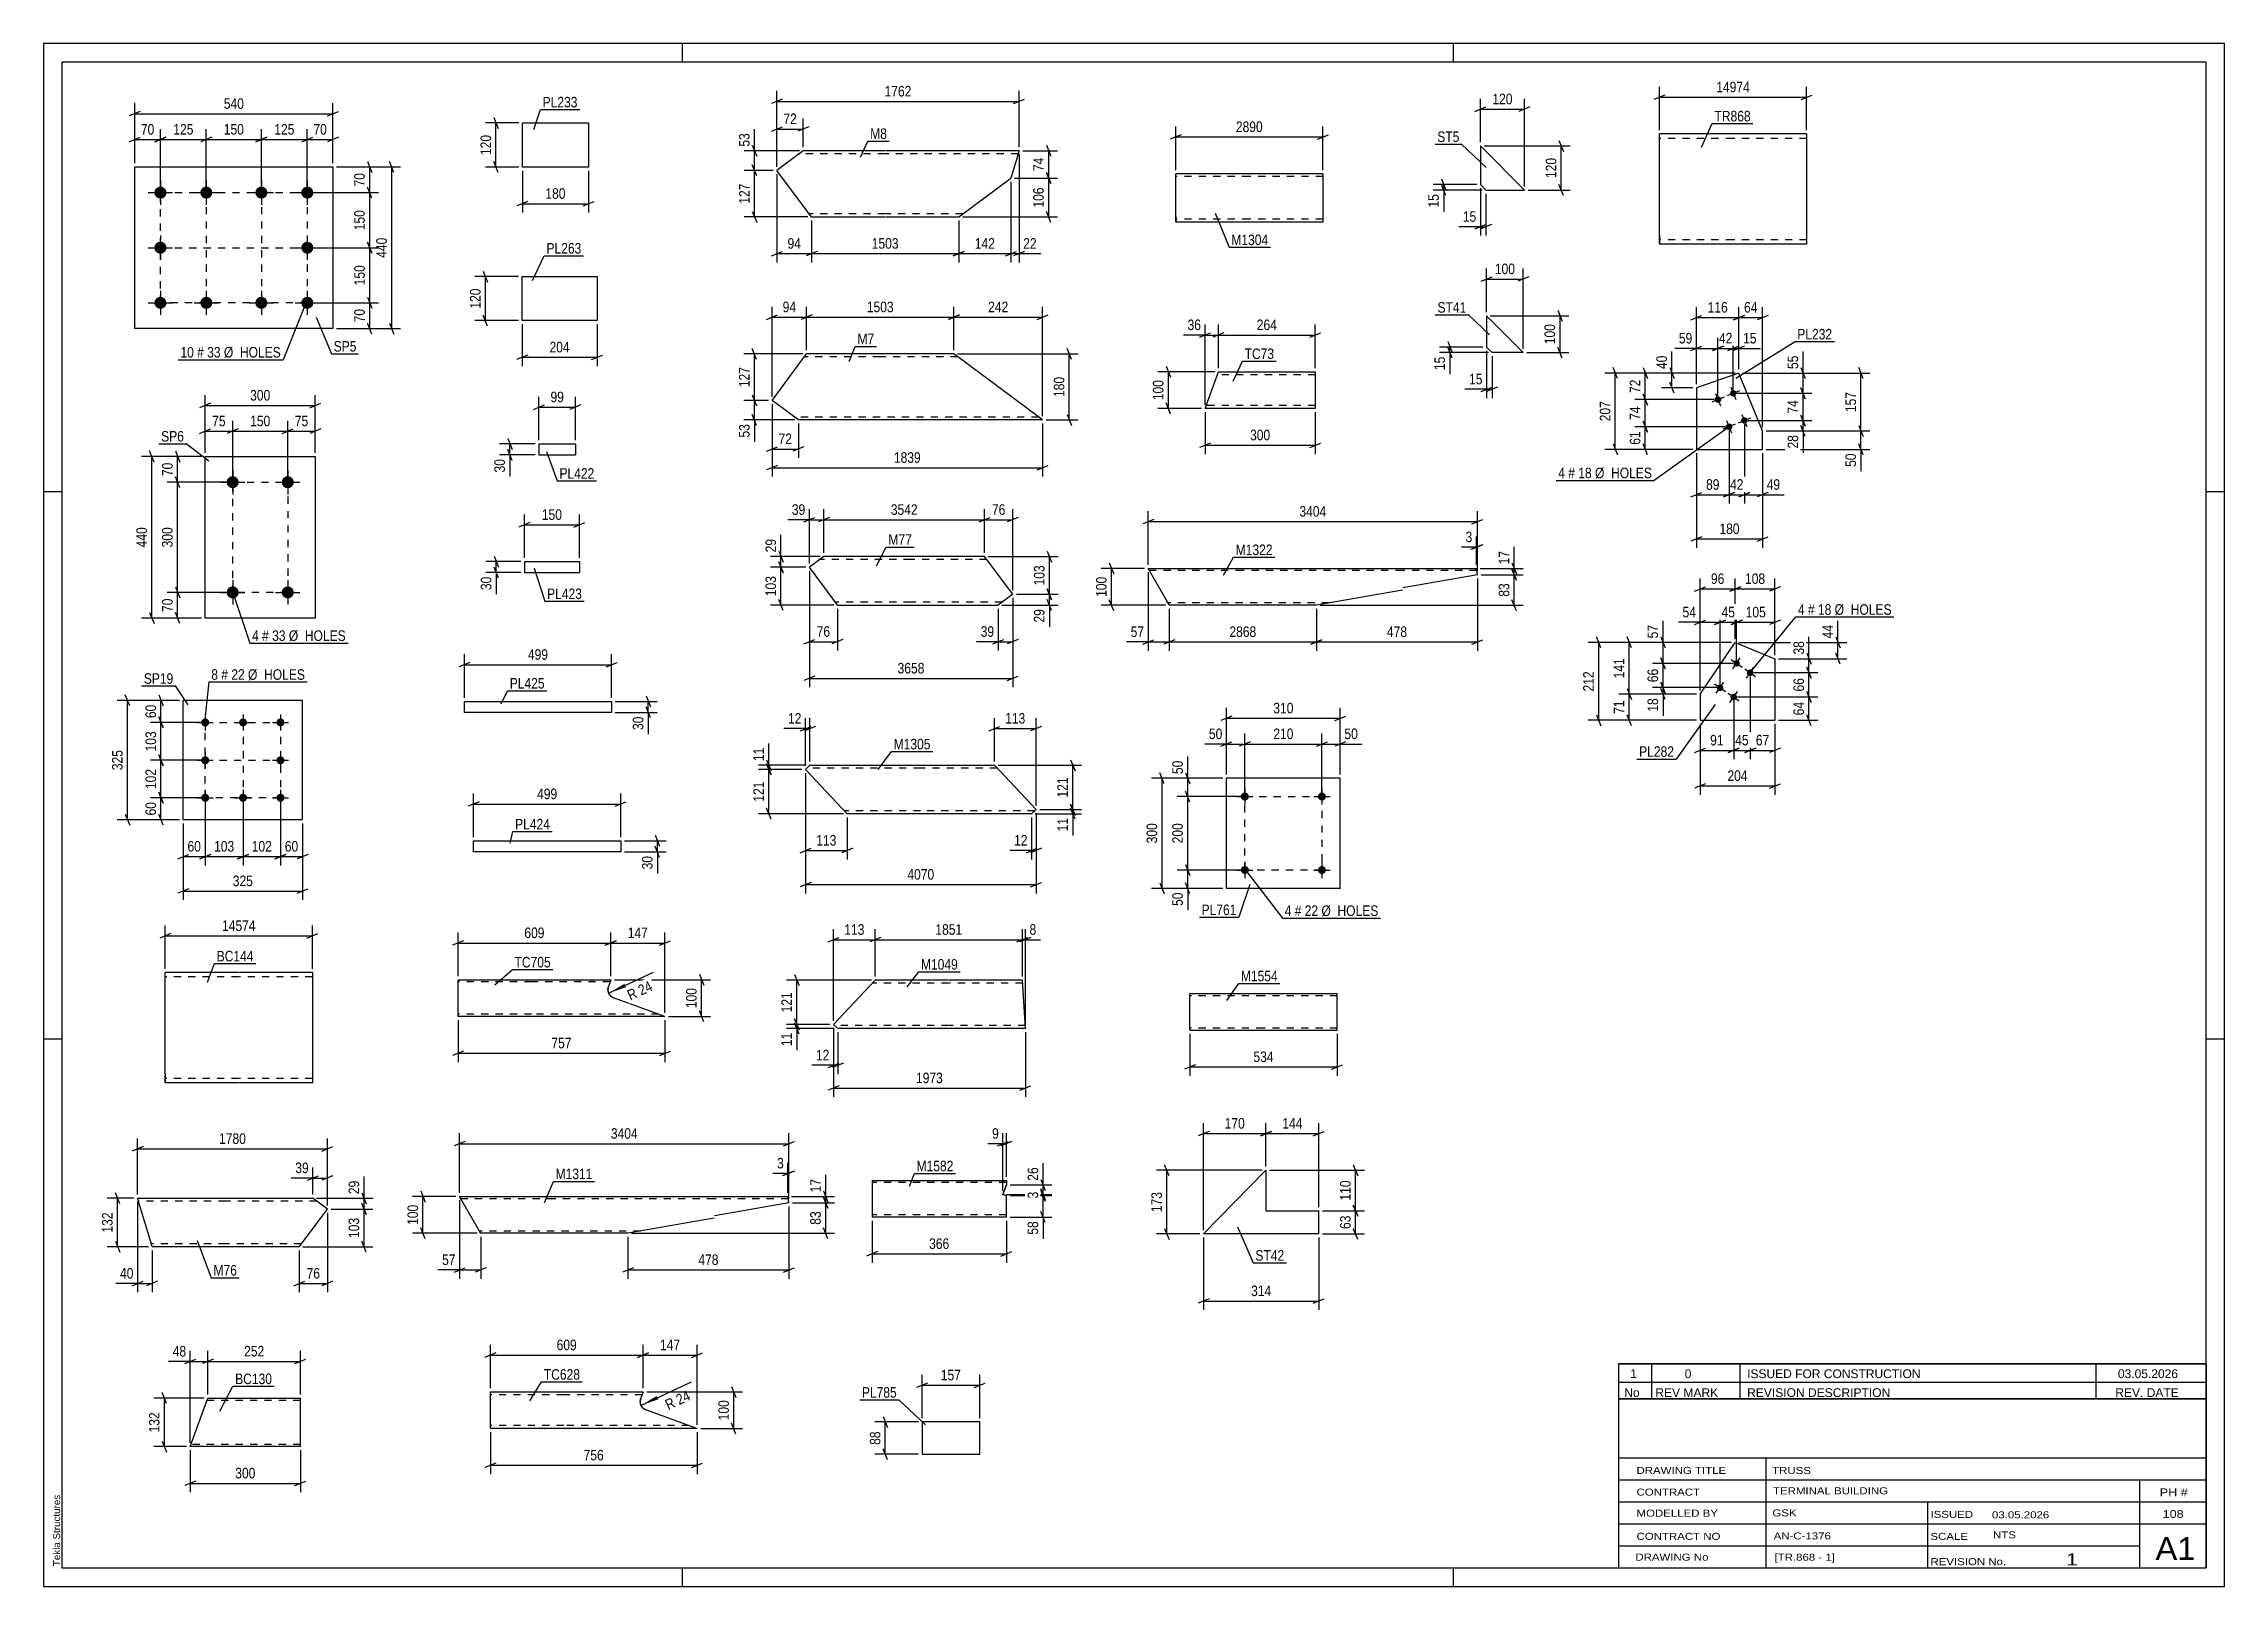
# Paper-space layout 'Layout1' of a CAD drawing. Header units: millimetres. Extents: x 0 to 594, y 0 to 420.
# The model-space entities are those that its viewports show. They can reach past a viewport. Long polylines and large blocks are cut down to what shows.
import ezdxf

# ---------------------------------------------------------------- set-up
doc = ezdxf.new("R2010")
doc.units = ezdxf.units.MM
doc.linetypes.add('DXK_LINE_DOT2', pattern=[3.9198, 1.9599, -1.9599])
doc.layers.add('Viewport layer', color=7, linetype='Continuous', plot=False)
doc.styles.add('Arial', font='ARIAL.TTF', dxfattribs={"height": 0.2})
doc.styles.add('Arial Narrow', font='ARIALN.TTF', dxfattribs={"height": 0.2})

# ---------------------------------------------------------------- blocks, each defined once
blk = doc.blocks.new('Unknown-814564987-17105')
at = {"color": 7, "linetype": 'Continuous'}
for p, q in [((429, 60.55), (589, 60.55)), ((589, 60.55), (429, 60.55)), ((429, 60.55), (429, 55.55)), ((438, 60.55), (438, 55.55)), ((462, 60.55), (462, 55.55)), ((559, 60.55), (559, 55.55)), ((589, 60.55), (589, 55.55)), ((429, 55.55), (589, 55.55)), ((429, 55.55), (429, 51.05)), ((429, 55.55), (589, 55.55)), ((438, 55.55), (438, 51.05)), ((462, 55.55), (462, 51.05)), ((559, 55.55), (559, 51.05)), ((589, 55.55), (589, 51.05)), ((589, 51.05), (429, 51.05))]:
    blk.add_line(p, q, dxfattribs=at)
at = {"color": 7, "linetype": 'Continuous', "style": 'Arial Narrow'}
for s, height, width, p in [('No', 2.386, 1.2, (430.54, 51.55)), ('1', 2.39, 1.196471, (432.16, 56.7)), ('REV MARK', 2.386, 1.2, (439, 51.55)), ('0', 2.39, 1.196471, (447, 56.7)), ('REVISION DESCRIPTION', 2.3861, 1.2, (464, 51.55)), ('ISSUED FOR CONSTRUCTION', 2.3861, 1.196471, (464, 56.7)), ('REV. DATE', 2.386, 1.2, (564.28, 51.55)), ('03.05.2026', 2.386, 1.196471, (565, 56.7))]:
    blk.add_text(s, height=height, dxfattribs=dict(at, width=width)).set_placement(p)
blk = doc.blocks.new('Unknown-814564987-1163')
at = {"color": 5, "linetype": 'Continuous'}
for p, q in [((594, 420), (0, 420)), ((0, 420), (0, 0)), ((174, 415), (174, 420)), ((384, 415), (384, 420)), ((594, 0), (594, 420)), ((589, 415), (5, 415)), ((5, 415), (5, 5)), ((589, 5), (589, 415)), ((5, 298), (0, 298)), ((594, 298), (589, 298)), ((5, 149), (0, 149)), ((594, 149), (589, 149)), ((0, 0), (594, 0)), ((5, 5), (589, 5)), ((174, 0), (174, 5)), ((384, 0), (384, 5))]:
    blk.add_line(p, q, dxfattribs=at)
at = {"color": 174, "linetype": 'Continuous', "style": 'Arial'}
blk.add_text('Tekla Structures', height=1.9102, rotation=90, dxfattribs=at).set_placement((4.5, 5.5))
blk = doc.blocks.new('Unknown-814564987-17104')
at = {"color": 7, "linetype": 'Continuous'}
for p, q in [((429, 51.05), (429, 5)), ((429, 51.05), (589, 51.05)), ((589, 51), (589, 5)), ((429, 35), (589, 35)), ((469.14, 35), (469.14, 5)), ((429, 29), (589, 29)), ((571, 5.05), (571, 29.05)), ((429, 23), (589, 23)), ((513.14, 23), (513.14, 5)), ((429, 17), (589, 17)), ((429, 11), (571, 11)), ((429, 5), (589, 5))]:
    blk.add_line(p, q, dxfattribs=at)
at = {"color": 7, "style": 'Arial Narrow'}
for s, height, width, p in [('DRAWING TITLE', 1.9089, 1.425378, (433.88, 30.61)), ('TRUSS  ', 1.909, 1.425378, (470.81, 30.59)), ('CONTRACT', 1.909, 1.425378, (433.88, 24.71)), ('TERMINAL BUILDING', 1.9089, 1.425378, (471.06, 25.07)), ('MODELLED BY', 1.9089, 1.425378, (433.88, 18.98)), ('GSK', 1.909, 1.425378, (470.88, 19.04)), ('ISSUED', 1.909, 1.425378, (513.94, 18.64)), ('03.05.2026', 1.909, 1.425378, (530.69, 18.52)), ('CONTRACT NO', 1.9089, 1.425378, (433.88, 12.66)), ('AN-C-1376', 1.909, 1.425378, (471.23, 12.78)), ('SCALE', 1.909, 1.425378, (513.94, 12.65)), ('A1', 6.204, 1.25, (575.24, 7.2)), ('DRAWING No', 1.909, 1.425378, (433.56, 7)), ('[TR.868 - 1]', 1.9089, 1.425378, (471.46, 6.99)), ('REVISION No.', 1.9089, 1.425378, (513.94, 5.77)), ('1', 3.34, 1.5, (550.91, 5.68))]:
    blk.add_text(s, height=height, dxfattribs=dict(at, width=width)).set_placement(p)
at = {"color": 7, "linetype": 'Continuous', "style": 'Arial Narrow'}
for s, height, width, p in [('PH #', 2.1, 1.42538, (576.4, 24.55)), ('108', 2.1, 1.42538, (577.19, 18.65)), ('NTS', 1.909, 1.425378, (531, 13.05))]:
    blk.add_text(s, height=height, dxfattribs=dict(at, width=width)).set_placement(p)
blk = doc.blocks.new('Part-814564987-10219 - 10218')
at = {"color": 2, "linetype": 'Continuous'}
for p, q in [((215.16, 152.98), (226.51, 165.05)), ((246.51, 165.05), (226.51, 165.05)), ((266.61, 165.05), (246.61, 165.05)), ((267.42, 151.85), (266.61, 165.05)), ((216.36, 151.85), (215.16, 152.98)), ((246.51, 151.85), (216.36, 151.85)), ((267.42, 151.85), (246.61, 151.85))]:
    blk.add_line(p, q, dxfattribs=at)
at = {"color": 7, "linetype": 'DXK_LINE_DOT2'}
for p, q in [((246.51, 164.25), (225.76, 164.25)), ((266.66, 164.25), (246.61, 164.25)), ((246.51, 152.65), (215.51, 152.65)), ((267.37, 152.65), (246.61, 152.65)), ((267.37, 152.65), (267.37, 152.71))]:
    blk.add_line(p, q, dxfattribs=at)
blk = doc.blocks.new('Part-814564987-10529 - 10528')
at = {"color": 2, "linetype": 'Continuous'}
for p, q in [((461.78, 330.29), (450.19, 326.32)), ((468.2, 314.55), (461.78, 330.29)), ((450.19, 326.32), (450.19, 309.55)), ((450.19, 309.55), (468.2, 309.55)), ((468.2, 309.55), (468.2, 314.55))]:
    blk.add_line(p, q, dxfattribs=at)
blk = doc.blocks.new('Bolt-814564987-10530 - 10528')
at = {"linetype": 'Continuous'}
for points in [[(456.41, 322.27, -1), (455.73, 323.93, -1)], [(460.58, 323.97, -1), (459.9, 325.63, -1)], [(459.44, 314.86, -1), (458.76, 316.53, -1)], [(463.6, 316.56, -1), (462.92, 318.23, -1)]]:
    blk.add_hatch(color=1, dxfattribs=at).paths.add_polyline_path(points)
at = {"color": 1, "linetype": 'Continuous'}
for p, q in [((457.74, 323.78), (454.41, 322.42)), ((455.39, 324.77), (456.75, 321.43)), ((461.91, 325.48), (458.57, 324.12)), ((459.56, 326.47), (460.92, 323.13)), ((460.76, 316.37), (457.43, 315.01)), ((458.42, 317.36), (459.78, 314.03)), ((464.93, 318.07), (461.6, 316.71)), ((462.58, 319.06), (463.94, 315.73))]:
    blk.add_line(p, q, dxfattribs=at)
blk = doc.blocks.new('Part-814564987-10189 - 10184')
at = {"color": 2, "linetype": 'Continuous'}
for p, q in [((204.76, 389.23), (199.74, 385.49)), ((206.91, 390.83), (204.76, 389.23)), ((229.17, 390.83), (206.91, 390.83)), ((265.7, 390.83), (229.27, 390.83)), ((265.7, 390.83), (263.48, 383.4)), ((207.98, 374.43), (199.74, 385.49)), ((249.27, 372.83), (263.48, 383.4)), ((209.17, 372.83), (207.98, 374.43)), ((209.17, 372.83), (229.17, 372.83)), ((229.27, 372.83), (249.27, 372.83))]:
    blk.add_line(p, q, dxfattribs=at)
at = {"color": 7, "linetype": 'DXK_LINE_DOT2'}
for p, q in [((206.91, 390.83), (205.58, 389.84)), ((229.17, 390.03), (205.84, 390.03)), ((265.46, 390.03), (229.27, 390.03)), ((265.7, 390.83), (265.39, 389.79)), ((209.08, 372.95), (207.98, 374.43)), ((229.17, 373.63), (208.58, 373.63)), ((250.35, 373.63), (229.27, 373.63))]:
    blk.add_line(p, q, dxfattribs=at)
blk = doc.blocks.new('Part-814564987-10230 - 10229')
at = {"color": 2, "linetype": 'Continuous'}
for p, q in [((328.36, 384.59), (308.36, 384.59)), ((308.36, 372.99), (308.36, 384.59)), ((348.46, 384.59), (328.46, 384.59)), ((348.46, 384.59), (348.46, 371.39)), ((308.36, 372.99), (308.36, 371.39)), ((328.36, 371.39), (308.36, 371.39)), ((348.46, 371.39), (328.46, 371.39))]:
    blk.add_line(p, q, dxfattribs=at)
at = {"color": 7, "linetype": 'DXK_LINE_DOT2'}
for p, q in [((328.36, 383.79), (308.36, 383.79)), ((348.46, 383.79), (328.46, 383.79)), ((308.36, 371.51), (308.36, 372.99)), ((308.36, 372.19), (308.36, 372.25)), ((328.36, 372.19), (308.36, 372.19)), ((348.46, 372.19), (328.46, 372.19)), ((348.46, 372.19), (348.46, 372.25))]:
    blk.add_line(p, q, dxfattribs=at)
blk = doc.blocks.new('Part-814564987-10539 - 10538')
at = {"color": 2, "linetype": 'Continuous'}
for p, q in [((451.19, 242.92), (460.76, 256.97)), ((460.76, 256.97), (471.58, 252.55)), ((471.58, 252.55), (471.58, 235.78)), ((451.19, 242.92), (451.19, 235.78)), ((451.19, 235.78), (471.58, 235.78))]:
    blk.add_line(p, q, dxfattribs=at)
blk = doc.blocks.new('Bolt-814564987-10540 - 10538')
at = {"linetype": 'Continuous'}
for points in [[(461.63, 252.02, -1), (460.61, 250.54, -1)], [(465.35, 249.49, -1), (464.33, 248, -1)], [(457.13, 245.41, -1), (456.11, 243.92, -1)], [(460.85, 242.88, -1), (459.83, 241.39, -1)]]:
    blk.add_hatch(color=1, dxfattribs=at).paths.add_polyline_path(points)
at = {"color": 1, "linetype": 'Continuous'}
for p, q in [((459.63, 252.29), (462.61, 250.27)), ((460.11, 249.79), (462.13, 252.77)), ((463.35, 249.76), (466.33, 247.74)), ((463.83, 247.26), (465.85, 250.24)), ((455.13, 245.68), (458.11, 243.65)), ((455.61, 243.18), (457.63, 246.15)), ((459.33, 240.65), (461.35, 243.62)), ((458.85, 243.15), (461.83, 241.12))]:
    blk.add_line(p, q, dxfattribs=at)
blk = doc.blocks.new('Part-814564987-10196 - 10195')
at = {"color": 2, "linetype": 'Continuous'}
for p, q in [((198.41, 322.88), (207.84, 335.54)), ((227.84, 335.54), (207.84, 335.54)), ((247.94, 335.54), (227.94, 335.54)), ((272.12, 317.54), (247.94, 335.54)), ((205.58, 317.54), (198.41, 322.88)), ((227.84, 317.54), (205.58, 317.54)), ((272.12, 317.54), (227.94, 317.54))]:
    blk.add_line(p, q, dxfattribs=at)
at = {"color": 7, "linetype": 'DXK_LINE_DOT2'}
for p, q in [((227.84, 334.74), (207.24, 334.74)), ((249.01, 334.74), (227.94, 334.74)), ((205.58, 317.54), (204.19, 318.57)), ((227.84, 318.34), (204.5, 318.34)), ((271.04, 318.34), (227.94, 318.34))]:
    blk.add_line(p, q, dxfattribs=at)
blk = doc.blocks.new('Part-814564987-10241 - 10240')
at = {"color": 2, "linetype": 'Continuous'}
for p, q in [((39.95, 38.04), (44.76, 51.24)), ((44.76, 51.24), (69.95, 51.24)), ((69.95, 38.04), (69.95, 51.24)), ((69.95, 38.04), (39.95, 38.04))]:
    blk.add_line(p, q, dxfattribs=at)
at = {"color": 7, "linetype": 'DXK_LINE_DOT2'}
for p, q in [((69.95, 50.64), (44.54, 50.64)), ((40.17, 38.64), (40.19, 38.69)), ((69.95, 38.64), (40.17, 38.64)), ((69.95, 38.64), (69.95, 38.69))]:
    blk.add_line(p, q, dxfattribs=at)
blk = doc.blocks.new('Part-814564987-10203 - 10202')
at = {"color": 2, "linetype": 'Continuous'}
for p, q in [((212.52, 280.37), (208.58, 277.43)), ((236.22, 280.37), (212.52, 280.37)), ((256.32, 280.37), (236.32, 280.37)), ((263.96, 270.11), (256.32, 280.37)), ((215.03, 268.77), (208.58, 277.43)), ((216.22, 267.17), (215.03, 268.77)), ((263.96, 270.11), (260.02, 267.17)), ((216.22, 267.17), (236.22, 267.17)), ((236.32, 267.17), (260.02, 267.17))]:
    blk.add_line(p, q, dxfattribs=at)
at = {"color": 7, "linetype": 'DXK_LINE_DOT2'}
for p, q in [((236.22, 279.57), (211.45, 279.57)), ((256.92, 279.57), (236.32, 279.57)), ((216.13, 267.29), (215.03, 268.77)), ((236.22, 267.97), (215.62, 267.97)), ((261.09, 267.97), (236.32, 267.97))]:
    blk.add_line(p, q, dxfattribs=at)
blk = doc.blocks.new('Part-814564987-10251 - 10250')
at = {"color": 2, "linetype": 'Continuous'}
for p, q in [((316.36, 320.67), (320, 330.67)), ((320, 330.67), (346.36, 330.67)), ((346.36, 330.67), (346.36, 330.55)), ((346.36, 330.55), (346.36, 320.67)), ((346.36, 320.67), (316.36, 320.67))]:
    blk.add_line(p, q, dxfattribs=at)
at = {"color": 7, "linetype": 'DXK_LINE_DOT2'}
for p, q in [((346.36, 329.87), (319.71, 329.87)), ((316.65, 321.47), (316.67, 321.53)), ((346.36, 321.47), (316.65, 321.47)), ((346.36, 321.47), (346.36, 321.53))]:
    blk.add_line(p, q, dxfattribs=at)
blk = doc.blocks.new('Part-814564987-10211 - 10210')
at = {"color": 2, "linetype": 'Continuous'}
for p, q in [((207.53, 222.39), (208.73, 223.53)), ((217.37, 211.93), (207.53, 222.39)), ((208.73, 223.53), (238.88, 223.53)), ((238.98, 223.53), (258.98, 223.53)), ((270.33, 211.46), (258.98, 223.53)), ((218.88, 210.33), (217.37, 211.93)), ((238.88, 210.33), (218.88, 210.33)), ((269.12, 210.33), (238.98, 210.33)), ((269.12, 210.33), (270.33, 211.46))]:
    blk.add_line(p, q, dxfattribs=at)
at = {"color": 7, "linetype": 'DXK_LINE_DOT2'}
for p, q in [((238.88, 222.73), (207.88, 222.73)), ((259.73, 222.73), (238.98, 222.73)), ((218.76, 210.45), (217.37, 211.93)), ((238.88, 211.13), (218.12, 211.13)), ((269.97, 211.13), (238.98, 211.13))]:
    blk.add_line(p, q, dxfattribs=at)
blk = doc.blocks.new('Part-814564987-10262 - 10261')
at = {"color": 2, "linetype": 'Continuous'}
for p, q in [((29.07, 94.05), (25.6, 105.65)), ((25.6, 105.65), (49.55, 105.65)), ((49.65, 105.65), (73.35, 105.65)), ((69.65, 92.45), (77.29, 102.72)), ((77.29, 102.72), (73.35, 105.65)), ((29.55, 92.45), (29.07, 94.05)), ((49.55, 92.45), (29.55, 92.45)), ((69.65, 92.45), (49.65, 92.45))]:
    blk.add_line(p, q, dxfattribs=at)
at = {"color": 7, "linetype": 'DXK_LINE_DOT2'}
for p, q in [((49.55, 104.85), (25.84, 104.85)), ((74.42, 104.85), (49.65, 104.85)), ((29.51, 92.58), (29.07, 94.05)), ((29.31, 93.25), (29.29, 93.32)), ((49.55, 93.25), (29.31, 93.25)), ((70.24, 93.25), (49.65, 93.25))]:
    blk.add_line(p, q, dxfattribs=at)
blk = doc.blocks.new('Part-814564987-10270 - 10269')
at = {"color": 2, "linetype": 'Continuous'}
for p, q in [((70.52, 241.19), (38.02, 241.19)), ((38.02, 208.69), (38.02, 241.19)), ((70.52, 208.69), (70.52, 241.19)), ((70.52, 208.69), (38.02, 208.69))]:
    blk.add_line(p, q, dxfattribs=at)
blk = doc.blocks.new('Bolt-814564987-10271 - 10269')
at = {"linetype": 'Continuous'}
for points in [[(44.02, 236.29, -1), (44.02, 234.09, -1)], [(54.32, 236.29, -1), (54.32, 234.09, -1)], [(64.52, 236.29, -1), (64.52, 234.09, -1)], [(44.02, 225.99, -1), (44.02, 223.79, -1)], [(64.52, 225.99, -1), (64.52, 223.79, -1)], [(44.02, 215.79, -1), (44.02, 213.59, -1)], [(54.32, 215.79, -1), (54.32, 213.59, -1)], [(64.52, 215.79, -1), (64.52, 213.59, -1)]]:
    blk.add_hatch(color=1, dxfattribs=at).paths.add_polyline_path(points)
at = {"color": 1, "linetype": 'Continuous'}
for p, q in [((41.82, 235.19), (46.22, 235.19)), ((44.02, 237.39), (44.02, 232.99)), ((52.12, 235.19), (56.52, 235.19)), ((54.32, 237.39), (54.32, 232.99)), ((62.32, 235.19), (66.72, 235.19)), ((64.52, 237.39), (64.52, 232.99)), ((44.02, 227.09), (44.02, 222.69)), ((64.52, 227.09), (64.52, 222.69)), ((41.82, 224.89), (46.22, 224.89)), ((62.32, 224.89), (66.72, 224.89)), ((41.82, 214.69), (46.22, 214.69)), ((44.02, 216.89), (44.02, 212.49)), ((52.12, 214.69), (56.52, 214.69)), ((54.32, 216.89), (54.32, 212.49)), ((62.32, 214.69), (66.72, 214.69)), ((64.52, 216.89), (64.52, 212.49))]:
    blk.add_line(p, q, dxfattribs=at)
blk = doc.blocks.new('Part-814564987-10283 - 10282')
at = {"color": 2, "linetype": 'Continuous'}
for p, q in [((53.12, 167.1), (33.12, 167.1)), ((33.12, 139.5), (33.12, 167.1)), ((73.22, 167.1), (53.22, 167.1)), ((73.22, 167.1), (73.22, 137.1)), ((33.12, 139.5), (33.12, 137.1)), ((53.12, 137.1), (33.12, 137.1)), ((73.22, 137.1), (53.22, 137.1))]:
    blk.add_line(p, q, dxfattribs=at)
at = {"color": 7, "linetype": 'DXK_LINE_DOT2'}
for p, q in [((53.12, 165.9), (33.12, 165.9)), ((73.22, 165.9), (53.22, 165.9)), ((33.12, 137.28), (33.12, 139.5)), ((33.12, 138.3), (33.12, 138.39)), ((53.12, 138.3), (33.12, 138.3)), ((73.22, 138.3), (53.22, 138.3)), ((73.22, 138.3), (73.22, 138.39))]:
    blk.add_line(p, q, dxfattribs=at)
blk = doc.blocks.new('Part-814564987-10292 - 10291')
at = {"color": 2, "linetype": 'Continuous'}
for p, q in [((44, 263.6), (44, 307.6)), ((44, 307.6), (74, 307.6)), ((74, 307.6), (74, 263.6)), ((74, 263.6), (44, 263.6))]:
    blk.add_line(p, q, dxfattribs=at)
blk = doc.blocks.new('Bolt-814564987-10293 - 10291')
at = {"linetype": 'Continuous'}
for points in [[(51.5, 302.25, -1), (51.5, 298.95, -1)], [(66.5, 302.25, -1), (66.5, 298.95, -1)], [(51.5, 272.25, -1), (51.5, 268.95, -1)], [(66.5, 272.25, -1), (66.5, 268.95, -1)]]:
    blk.add_hatch(color=1, dxfattribs=at).paths.add_polyline_path(points)
at = {"color": 1, "linetype": 'Continuous'}
for p, q in [((51.5, 303.9), (51.5, 297.3)), ((66.5, 303.9), (66.5, 297.3)), ((48.2, 300.6), (54.8, 300.6)), ((63.2, 300.6), (69.8, 300.6)), ((51.5, 273.9), (51.5, 267.3)), ((66.5, 273.9), (66.5, 267.3)), ((48.2, 270.6), (54.8, 270.6)), ((63.2, 270.6), (69.8, 270.6))]:
    blk.add_line(p, q, dxfattribs=at)
blk = doc.blocks.new('Part-814564987-10301 - 10300')
at = {"color": 2, "linetype": 'Continuous'}
for p, q in [((24.82, 342.44), (24.82, 386.44)), ((24.82, 386.44), (78.82, 386.44)), ((78.82, 386.44), (78.82, 342.44)), ((78.82, 342.44), (24.82, 342.44))]:
    blk.add_line(p, q, dxfattribs=at)
blk = doc.blocks.new('Bolt-814564987-10302 - 10300')
at = {"linetype": 'Continuous'}
for points in [[(31.82, 381.09, -1), (31.82, 377.79, -1)], [(44.32, 381.09, -1), (44.32, 377.79, -1)], [(59.32, 381.09, -1), (59.32, 377.79, -1)], [(71.82, 381.09, -1), (71.82, 377.79, -1)], [(31.82, 366.09, -1), (31.82, 362.79, -1)], [(71.82, 366.09, -1), (71.82, 362.79, -1)], [(31.82, 351.09, -1), (31.82, 347.79, -1)], [(44.32, 351.09, -1), (44.32, 347.79, -1)], [(59.32, 351.09, -1), (59.32, 347.79, -1)], [(71.82, 351.09, -1), (71.82, 347.79, -1)]]:
    blk.add_hatch(color=1, dxfattribs=at).paths.add_polyline_path(points)
at = {"color": 1, "linetype": 'Continuous'}
for p, q in [((31.82, 382.74), (31.82, 376.14)), ((44.32, 382.74), (44.32, 376.14)), ((59.32, 382.74), (59.32, 376.14)), ((71.82, 382.74), (71.82, 376.14)), ((28.52, 379.44), (35.12, 379.44)), ((41.02, 379.44), (47.62, 379.44)), ((56.02, 379.44), (62.62, 379.44)), ((68.52, 379.44), (75.12, 379.44)), ((28.52, 364.44), (35.12, 364.44)), ((31.82, 367.74), (31.82, 361.14)), ((68.52, 364.44), (75.12, 364.44)), ((71.82, 367.74), (71.82, 361.14)), ((31.82, 352.74), (31.82, 346.14)), ((44.32, 352.74), (44.32, 346.14)), ((59.32, 352.74), (59.32, 346.14)), ((71.82, 352.74), (71.82, 346.14)), ((28.52, 349.44), (35.12, 349.44)), ((41.02, 349.44), (47.62, 349.44)), ((56.02, 349.44), (62.62, 349.44)), ((68.52, 349.44), (75.12, 349.44))]:
    blk.add_line(p, q, dxfattribs=at)
blk = doc.blocks.new('Part-814564987-10310 - 10309')
at = {"color": 2, "linetype": 'Continuous'}
for p, q in [((391.36, 392.15), (391.36, 381.65)), ((391.36, 392.15), (403.36, 380.15)), ((391.36, 381.65), (392.86, 380.15)), ((392.86, 380.15), (403.36, 380.15))]:
    blk.add_line(p, q, dxfattribs=at)
blk = doc.blocks.new('Part-814564987-10348 - 10347')
at = {"color": 2, "linetype": 'Continuous'}
for p, q in [((130.41, 386.41), (130.41, 398.41)), ((130.41, 398.41), (148.42, 398.41)), ((148.42, 398.41), (148.42, 386.41)), ((148.42, 386.41), (130.41, 386.41))]:
    blk.add_line(p, q, dxfattribs=at)
blk = doc.blocks.new('Part-814564987-10360 - 10359')
at = {"color": 2, "linetype": 'Continuous'}
for p, q in [((130.35, 344.6), (130.35, 356.6)), ((130.35, 356.6), (150.74, 356.6)), ((150.74, 356.6), (150.74, 344.6)), ((150.74, 344.6), (130.35, 344.6))]:
    blk.add_line(p, q, dxfattribs=at)
blk = doc.blocks.new('Part-814564987-10374 - 10373')
at = {"color": 2, "linetype": 'Continuous'}
for p, q in [((134.93, 311.03), (134.93, 308.03)), ((134.93, 311.03), (144.87, 311.03)), ((144.87, 311.03), (144.87, 308.03)), ((134.93, 308.03), (144.87, 308.03))]:
    blk.add_line(p, q, dxfattribs=at)
blk = doc.blocks.new('Part-814564987-10382 - 10381')
at = {"color": 2, "linetype": 'Continuous'}
for p, q in [((130.94, 279), (130.94, 276)), ((130.94, 279), (145.94, 279)), ((130.94, 276), (145.94, 276)), ((145.94, 279), (145.94, 276))]:
    blk.add_line(p, q, dxfattribs=at)
blk = doc.blocks.new('Part-814564987-10398 - 10397')
at = {"color": 2, "linetype": 'Continuous'}
for p, q in [((114.61, 237.92), (114.61, 240.92)), ((114.61, 240.92), (134.61, 240.92)), ((134.61, 237.92), (114.61, 237.92)), ((134.71, 240.92), (154.71, 240.92)), ((154.71, 237.92), (134.71, 237.92)), ((154.71, 240.92), (154.71, 237.92))]:
    blk.add_line(p, q, dxfattribs=at)
blk = doc.blocks.new('Part-814564987-10406 - 10405')
at = {"color": 2, "linetype": 'Continuous'}
for p, q in [((117.1, 199.97), (117.1, 202.97)), ((117.1, 202.97), (137.1, 202.97)), ((137.2, 202.97), (157.2, 202.97)), ((157.2, 202.97), (157.2, 199.97)), ((137.1, 199.97), (117.1, 199.97)), ((157.2, 199.97), (137.2, 199.97))]:
    blk.add_line(p, q, dxfattribs=at)
blk = doc.blocks.new('Part-814564987-10414 - 10413')
at = {"color": 2, "linetype": 'Continuous'}
for p, q in [((112.9, 156.35), (112.9, 165.15)), ((112.9, 165.15), (132.9, 165.15)), ((133, 165.15), (154.49, 165.15)), ((153.68, 162.39), (153.82, 163.31)), ((154.46, 165.06), (153.82, 163.31)), ((155.25, 160.24), (154.45, 160.72)), ((154.49, 165.15), (154.46, 165.06)), ((112.9, 155.51), (112.9, 156.35)), ((112.9, 155.25), (112.9, 155.51)), ((112.9, 155.15), (112.9, 155.25)), ((132.9, 155.15), (112.9, 155.15)), ((169.21, 155.15), (133, 155.15)), ((169.21, 155.15), (155.25, 160.24))]:
    blk.add_line(p, q, dxfattribs=at)
at = {"color": 7, "linetype": 'DXK_LINE_DOT2'}
for p, q in [((132.9, 164.55), (112.9, 164.55)), ((154.27, 164.55), (133, 164.55)), ((153.68, 162.39), (153.82, 163.31)), ((153.82, 163.31), (153.68, 162.39)), ((153.82, 163.31), (153.68, 162.39)), ((155.25, 160.24), (154.45, 160.72)), ((154.45, 160.72), (155.25, 160.24)), ((154.45, 160.72), (155.25, 160.24)), ((112.9, 155.51), (112.9, 156.35)), ((112.9, 155.9), (112.9, 155.93)), ((112.9, 155.8), (112.9, 155.9)), ((112.9, 155.75), (112.9, 155.8)), ((132.9, 155.75), (112.9, 155.75)), ((167.56, 155.75), (133, 155.75))]:
    blk.add_line(p, q, dxfattribs=at)
at = {"color": 2, "linetype": 'Continuous'}
blk.add_arc((156.07, 162.49), 2.4, 182.4977, 227.4977, dxfattribs=at)
at = {"color": 7, "linetype": 'DXK_LINE_DOT2'}
blk.add_arc((156.07, 162.49), 2.4, 182.4977, 227.4977, dxfattribs=at)
blk.add_arc((156.07, 162.49), 2.4, 182.4977, 227.4977, dxfattribs=at)
blk.add_arc((156.07, 162.49), 2.4, 182.4977, 227.4977, dxfattribs=at)
blk = doc.blocks.new('Part-814564987-10421 - 10420')
at = {"color": 2, "linetype": 'Continuous'}
for p, q in [((118.36, 97.34), (113.32, 106.14)), ((113.32, 106.14), (139.05, 106.14)), ((139.15, 106.14), (182.62, 106.14)), ((182.72, 106.14), (202.72, 106.14)), ((203.02, 104.42), (182.72, 100.9)), ((203.02, 104.42), (202.72, 106.14)), ((119.05, 96.14), (118.36, 97.34)), ((139.05, 96.14), (119.05, 96.14)), ((159.15, 96.14), (139.15, 96.14)), ((182.62, 100.2), (159.15, 96.14))]:
    blk.add_line(p, q, dxfattribs=at)
at = {"color": 7, "linetype": 'DXK_LINE_DOT2'}
for p, q in [((139.05, 105.54), (113.66, 105.54)), ((182.62, 105.54), (139.15, 105.54)), ((202.82, 105.54), (182.72, 105.54)), ((119, 96.23), (118.36, 97.34)), ((118.71, 96.74), (118.68, 96.79)), ((139.05, 96.74), (118.71, 96.74)), ((162.62, 96.74), (139.15, 96.74))]:
    blk.add_line(p, q, dxfattribs=at)
blk = doc.blocks.new('Part-814564987-10428 - 10427')
at = {"color": 2, "linetype": 'Continuous'}
for p, q in [((121.68, 44.55), (121.68, 52.95)), ((121.68, 52.95), (141.68, 52.95)), ((141.78, 52.95), (163.27, 52.95)), ((162.46, 50.17), (162.6, 51.09)), ((163.27, 52.95), (162.6, 51.09)), ((164.04, 48.02), (163.23, 48.5)), ((177.66, 43.07), (164.04, 48.02)), ((121.68, 43.41), (121.68, 44.55)), ((121.68, 42.95), (121.68, 43.41)), ((141.68, 42.95), (121.68, 42.95)), ((177.99, 42.95), (141.78, 42.95)), ((177.99, 42.95), (177.66, 43.07))]:
    blk.add_line(p, q, dxfattribs=at)
at = {"color": 7, "linetype": 'DXK_LINE_DOT2'}
for p, q in [((141.68, 52.15), (121.68, 52.15)), ((162.98, 52.15), (141.78, 52.15)), ((162.46, 50.17), (162.6, 51.09)), ((162.6, 51.09), (162.46, 50.17)), ((162.6, 51.09), (162.46, 50.17)), ((164.04, 48.02), (163.23, 48.5)), ((163.23, 48.5), (164.04, 48.02)), ((163.23, 48.5), (164.04, 48.02)), ((121.68, 43.93), (121.68, 44.55)), ((121.68, 43.41), (121.68, 44.24)), ((121.68, 43.75), (121.68, 43.81)), ((141.68, 43.75), (121.68, 43.75)), ((175.79, 43.75), (141.78, 43.75))]:
    blk.add_line(p, q, dxfattribs=at)
at = {"color": 2, "linetype": 'Continuous'}
blk.add_arc((164.86, 50.27), 2.4, 182.52596, 227.52596, dxfattribs=at)
at = {"color": 7, "linetype": 'DXK_LINE_DOT2'}
blk.add_arc((164.86, 50.27), 2.4, 182.52596, 227.52596, dxfattribs=at)
blk.add_arc((164.86, 50.27), 2.4, 182.52596, 227.52596, dxfattribs=at)
blk.add_arc((164.86, 50.27), 2.4, 182.52596, 227.52596, dxfattribs=at)
blk = doc.blocks.new('Part-814564987-10435 - 10434')
at = {"color": 2, "linetype": 'Continuous'}
for p, q in [((305.91, 268.32), (300.87, 277.12)), ((300.87, 277.12), (326.6, 277.12)), ((326.7, 277.12), (370.16, 277.12)), ((370.26, 277.12), (390.26, 277.12)), ((390.56, 275.39), (370.26, 271.88)), ((390.56, 275.39), (390.26, 277.12)), ((306.6, 267.12), (305.91, 268.32)), ((370.16, 271.18), (346.7, 267.12)), ((326.6, 267.12), (306.6, 267.12)), ((346.7, 267.12), (326.7, 267.12))]:
    blk.add_line(p, q, dxfattribs=at)
at = {"color": 7, "linetype": 'DXK_LINE_DOT2'}
for p, q in [((326.6, 276.52), (301.21, 276.52)), ((370.16, 276.52), (326.7, 276.52)), ((390.37, 276.52), (370.26, 276.52)), ((306.54, 267.21), (305.91, 268.32)), ((306.25, 267.72), (306.23, 267.76)), ((326.6, 267.72), (306.25, 267.72)), ((350.16, 267.72), (326.7, 267.72))]:
    blk.add_line(p, q, dxfattribs=at)
blk = doc.blocks.new('Part-814564987-10444 - 10443')
at = {"color": 2, "linetype": 'Continuous'}
for p, q in [((225.64, 110.52), (262.24, 110.52)), ((225.64, 110.52), (225.64, 100.52)), ((261.31, 106.71), (262.25, 109.29)), ((262.24, 110.52), (262.25, 109.29)), ((262.25, 109.29), (262.24, 109.29)), ((261.31, 106.71), (261.31, 106.71)), ((262.24, 106.37), (261.31, 106.71)), ((262.24, 100.52), (262.24, 106.37)), ((262.24, 100.52), (225.64, 100.52))]:
    blk.add_line(p, q, dxfattribs=at)
at = {"color": 7, "linetype": 'DXK_LINE_DOT2'}
for p, q in [((262.24, 109.92), (225.64, 109.92)), ((262.24, 109.29), (261.3, 106.71)), ((261.3, 106.71), (262.24, 109.29)), ((261.31, 106.71), (262.24, 109.29)), ((262.24, 110.52), (262.24, 109.29)), ((262.24, 109.92), (262.24, 109.29)), ((262.24, 109.29), (262.24, 109.29)), ((262.24, 101.12), (225.64, 101.12)), ((261.3, 106.71), (261.3, 106.71)), ((261.3, 106.71), (262.24, 106.37)), ((262.24, 106.37), (261.3, 106.71)), ((261.31, 106.71), (262.24, 106.37))]:
    blk.add_line(p, q, dxfattribs=at)
blk = doc.blocks.new('Bolt-814564987-10453 - 10450')
at = {"linetype": 'Continuous'}
for points in [[(328.29, 215.02, -1), (326.09, 215.02, -1)], [(349.29, 215.02, -1), (347.09, 215.02, -1)]]:
    blk.add_hatch(color=1, dxfattribs=at).paths.add_polyline_path(points)
at = {"color": 1, "linetype": 'Continuous'}
for p, q in [((324.99, 215.02), (329.39, 215.02)), ((327.19, 217.22), (327.19, 212.82)), ((345.99, 215.02), (350.39, 215.02)), ((348.19, 217.22), (348.19, 212.82))]:
    blk.add_line(p, q, dxfattribs=at)
blk = doc.blocks.new('Part-814564987-10451 - 10450')
at = {"color": 2, "linetype": 'Continuous'}
for p, q in [((353.19, 220.02), (322.19, 220.02)), ((322.19, 190.02), (322.19, 220.02)), ((353.19, 190.02), (353.19, 220.02)), ((353.19, 190.02), (322.19, 190.02))]:
    blk.add_line(p, q, dxfattribs=at)
blk = doc.blocks.new('Bolt-814564987-10452 - 10450')
at = {"linetype": 'Continuous'}
for points in [[(328.29, 195.02, -1), (326.09, 195.02, -1)], [(349.29, 195.02, -1), (347.09, 195.02, -1)]]:
    blk.add_hatch(color=1, dxfattribs=at).paths.add_polyline_path(points)
at = {"color": 1, "linetype": 'Continuous'}
for p, q in [((327.19, 197.22), (327.19, 192.82)), ((348.19, 197.22), (348.19, 192.82)), ((324.99, 195.02), (329.39, 195.02)), ((345.99, 195.02), (350.39, 195.02))]:
    blk.add_line(p, q, dxfattribs=at)
blk = doc.blocks.new('Part-814564987-10470 - 10469')
at = {"color": 2, "linetype": 'Continuous'}
for p, q in [((312.23, 151.49), (312.23, 161.4)), ((312.23, 161.4), (332.23, 161.4)), ((332.33, 161.4), (352.33, 161.4)), ((352.33, 151.4), (352.33, 161.4)), ((312.23, 151.49), (312.23, 151.4)), ((312.23, 151.4), (332.23, 151.4)), ((332.33, 151.4), (352.33, 151.4))]:
    blk.add_line(p, q, dxfattribs=at)
at = {"color": 7, "linetype": 'DXK_LINE_DOT2'}
for p, q in [((332.23, 160.8), (312.23, 160.8)), ((352.33, 160.8), (332.33, 160.8)), ((312.23, 152), (312.23, 152.04)), ((332.23, 152), (312.23, 152)), ((352.33, 152), (332.33, 152)), ((352.33, 152), (352.33, 152.04))]:
    blk.add_line(p, q, dxfattribs=at)
blk = doc.blocks.new('Part-814564987-10477 - 10476')
at = {"color": 2, "linetype": 'Continuous'}
for p, q in [((315.94, 95.97), (332.94, 113.27)), ((332.94, 113.27), (332.94, 102.27)), ((332.94, 102.27), (347.34, 102.27)), ((347.34, 95.97), (347.34, 102.27)), ((347.34, 95.97), (315.94, 95.97))]:
    blk.add_line(p, q, dxfattribs=at)
blk = doc.blocks.new('Part-814564987-10484 - 10483')
at = {"color": 2, "linetype": 'Continuous'}
for p, q in [((254.97, 44.75), (239.26, 44.75)), ((239.26, 44.75), (239.26, 35.95)), ((254.97, 35.95), (254.97, 44.75)), ((239.26, 35.95), (254.97, 35.95))]:
    blk.add_line(p, q, dxfattribs=at)
blk = doc.blocks.new('Part-814564987-10491 - 10490')
at = {"color": 2, "linetype": 'Continuous'}
for p, q in [((393.05, 345.9), (393.04, 337.4)), ((393.05, 345.9), (403.04, 335.9)), ((394.54, 335.9), (393.04, 337.4)), ((403.04, 335.9), (394.54, 335.9))]:
    blk.add_line(p, q, dxfattribs=at)
blk = doc.blocks.new('Part-814564987-10514 - 10513')
at = {"color": 2, "linetype": 'Continuous'}
for p, q in [((460.12, 395.4), (440.12, 395.4)), ((440.12, 367.8), (440.12, 395.4)), ((480.22, 395.4), (460.22, 395.4)), ((480.22, 395.4), (480.22, 365.4)), ((440.12, 367.8), (440.12, 365.4)), ((460.12, 365.4), (440.12, 365.4)), ((480.22, 365.4), (460.22, 365.4))]:
    blk.add_line(p, q, dxfattribs=at)
at = {"color": 7, "linetype": 'DXK_LINE_DOT2'}
for p, q in [((460.12, 394.2), (440.12, 394.2)), ((480.22, 394.2), (460.22, 394.2)), ((440.12, 365.58), (440.12, 367.8)), ((440.12, 366.6), (440.12, 366.69)), ((460.12, 366.6), (440.12, 366.6)), ((480.22, 366.6), (460.22, 366.6)), ((480.22, 366.6), (480.22, 366.69))]:
    blk.add_line(p, q, dxfattribs=at)
blk = doc.blocks.new('Rectangle-814564987-14193 - 10269')
at = {"color": 1, "linetype": 'DXK_LINE_DOT2'}
blk.add_lwpolyline([(44.02, 235.19), (64.52, 235.19), (64.52, 214.69), (44.02, 214.69), (44.02, 235.19)], close=True, dxfattribs=at)
blk = doc.blocks.new('Rectangle-814564987-14183 - 10291')
at = {"color": 1, "linetype": 'DXK_LINE_DOT2'}
blk.add_lwpolyline([(51.5, 300.6), (66.5, 300.6), (66.5, 270.6), (51.5, 270.6), (51.5, 300.6)], close=True, dxfattribs=at)
blk = doc.blocks.new('Rectangle-814564987-14152 - 10300')
at = {"color": 1, "linetype": 'DXK_LINE_DOT2'}
blk.add_lwpolyline([(31.82, 379.44), (71.82, 379.44), (71.82, 349.44), (31.82, 349.44), (31.82, 379.44)], close=True, dxfattribs=at)
blk = doc.blocks.new('Rectangle-814564987-15803 - 10450')
at = {"color": 1, "linetype": 'DXK_LINE_DOT2'}
blk.add_lwpolyline([(327.19, 215.02), (348.19, 215.02), (348.19, 195.02), (327.19, 195.02), (327.19, 215.02)], close=True, dxfattribs=at)
blk = doc.blocks.new('Line-814564987-14203 - 10269')
at = {"color": 1, "linetype": 'DXK_LINE_DOT2'}
blk.add_line((54.32, 235.19), (54.32, 214.69), dxfattribs=at)
blk = doc.blocks.new('Line-814564987-14162 - 10300')
at = {"color": 1, "linetype": 'DXK_LINE_DOT2'}
blk.add_line((44.32, 379.44), (44.32, 349.44), dxfattribs=at)
blk = doc.blocks.new('Line-814564987-14210 - 10269')
at = {"color": 1, "linetype": 'DXK_LINE_DOT2'}
blk.add_line((44.02, 224.89), (64.52, 224.89), dxfattribs=at)
blk = doc.blocks.new('Line-814564987-14169 - 10300')
at = {"color": 1, "linetype": 'DXK_LINE_DOT2'}
blk.add_line((31.82, 364.44), (71.82, 364.44), dxfattribs=at)
blk = doc.blocks.new('Line-814564987-14176 - 10300')
at = {"color": 1, "linetype": 'DXK_LINE_DOT2'}
blk.add_line((59.32, 379.44), (59.32, 349.44), dxfattribs=at)
blk = doc.blocks.new('StraightDimension-814564987-15495 - 10218')
at = {"color": 7, "linetype": 'Continuous'}
for p, q in [((266.61, 166.05), (266.61, 178.9)), ((267.42, 152.85), (267.42, 178.9)), ((265.11, 175.45), (268.11, 176.65)), ((268.92, 176.65), (265.92, 175.45)), ((266.61, 176.05), (267.42, 176.05))]:
    blk.add_line(p, q, dxfattribs=at)
at = {"color": 0}
blk.add_wipeout([(270.97, 176.8), (270.97, 181), (267.94, 181), (267.94, 176.8)], dxfattribs=at)
at = {"color": 7, "linetype": 'Continuous'}
blk.add_line((267.42, 176.05), (271.5, 176.05), dxfattribs=at)
blk.add_line((267.42, 176.05), (271.5, 176.05), dxfattribs=at)
at = {"color": 3, "style": 'Arial Narrow'}
blk.add_text('8', height=2.86, dxfattribs=at).set_placement((268.54, 177.4))
blk = doc.blocks.new('StraightDimension-814564987-15439 - 10218')
at = {"color": 7, "linetype": 'Continuous'}
for p, q in [((204.56, 154.48), (205.76, 151.48)), ((214.16, 152.98), (202.31, 152.98)), ((215.36, 151.85), (202.31, 151.85)), ((205.76, 150.35), (204.56, 153.35)), ((205.16, 151.85), (205.16, 152.98))]:
    blk.add_line(p, q, dxfattribs=at)
at = {"color": 0}
blk.add_wipeout([(204.41, 151.33), (200.21, 151.33), (200.21, 146.47), (204.41, 146.47)], dxfattribs=at)
at = {"color": 7, "linetype": 'Continuous'}
blk.add_line((205.16, 151.85), (205.16, 145.94), dxfattribs=at)
blk.add_line((205.16, 151.85), (205.16, 145.94), dxfattribs=at)
at = {"color": 3, "style": 'Arial Narrow'}
blk.add_text('11', height=2.863, rotation=90.00021, dxfattribs=at).set_placement((203.81, 147.07))
blk = doc.blocks.new('StraightDimension-814564987-15438 - 10218')
at = {"color": 7, "linetype": 'Continuous'}
for p, q in [((204.56, 166.55), (205.76, 163.55)), ((225.51, 165.05), (202.31, 165.05)), ((205.16, 152.98), (205.16, 165.05)), ((205.76, 151.48), (204.56, 154.48)), ((214.16, 152.98), (202.31, 152.98))]:
    blk.add_line(p, q, dxfattribs=at)
at = {"color": 0}
blk.add_wipeout([(204.41, 162.36), (200.21, 162.36), (200.21, 155.67), (204.41, 155.67)], dxfattribs=at)
at = {"color": 3, "style": 'Arial Narrow'}
blk.add_text('121', height=2.863, rotation=90.00021, dxfattribs=at).set_placement((203.81, 156.27))
blk = doc.blocks.new('StraightDimension-814564987-10729 - 10218')
at = {"color": 7, "linetype": 'Continuous'}
for p, q in [((215.16, 151.98), (215.16, 133.25)), ((267.42, 150.85), (267.42, 133.25)), ((216.66, 136.25), (213.66, 135.05)), ((215.16, 135.65), (267.42, 135.65)), ((265.92, 135.05), (268.92, 136.25))]:
    blk.add_line(p, q, dxfattribs=at)
at = {"color": 0}
blk.add_wipeout([(245.55, 136.4), (245.55, 140.6), (237.03, 140.6), (237.03, 136.4)], dxfattribs=at)
at = {"color": 3, "style": 'Arial Narrow'}
blk.add_text('1973', height=2.863, dxfattribs=at).set_placement((237.63, 137))
blk = doc.blocks.new('StraightDimension-814564987-10711 - 10218')
at = {"color": 7, "linetype": 'Continuous'}
for p, q in [((215.16, 151.98), (215.16, 139.45)), ((216.36, 150.85), (216.36, 139.45)), ((213.66, 141.25), (216.66, 142.45)), ((217.86, 142.45), (214.86, 141.25)), ((215.16, 141.85), (216.36, 141.85))]:
    blk.add_line(p, q, dxfattribs=at)
at = {"color": 0}
blk.add_wipeout([(214.63, 142.6), (214.63, 146.8), (209.78, 146.8), (209.78, 142.6)], dxfattribs=at)
at = {"color": 7, "linetype": 'Continuous'}
blk.add_line((215.16, 141.85), (209.25, 141.85), dxfattribs=at)
blk.add_line((215.16, 141.85), (209.25, 141.85), dxfattribs=at)
at = {"color": 3, "style": 'Arial Narrow'}
blk.add_text('12', height=2.863, dxfattribs=at).set_placement((210.38, 143.2))
blk = doc.blocks.new('StraightDimension-814564987-15496 - 10218')
at = {"color": 7, "linetype": 'Continuous'}
for p, q in [((226.51, 166.05), (226.51, 178.9)), ((266.61, 166.05), (266.61, 178.9)), ((228.01, 176.65), (225.01, 175.45)), ((226.51, 176.05), (266.61, 176.05)), ((265.11, 175.45), (268.11, 176.65))]:
    blk.add_line(p, q, dxfattribs=at)
at = {"color": 0}
blk.add_wipeout([(250.82, 176.8), (250.82, 181), (242.3, 181), (242.3, 176.8)], dxfattribs=at)
at = {"color": 3, "style": 'Arial Narrow'}
blk.add_text('1851', height=2.863, dxfattribs=at).set_placement((242.9, 177.4))
blk = doc.blocks.new('StraightDimension-814564987-15497 - 10218')
at = {"color": 7, "linetype": 'Continuous'}
for p, q in [((215.16, 153.98), (215.16, 178.9)), ((226.51, 166.05), (226.51, 178.9)), ((213.66, 175.45), (216.66, 176.65)), ((215.16, 176.05), (226.51, 176.05)), ((228.01, 176.65), (225.01, 175.45))]:
    blk.add_line(p, q, dxfattribs=at)
at = {"color": 0}
blk.add_wipeout([(224.18, 176.8), (224.18, 181), (217.49, 181), (217.49, 176.8)], dxfattribs=at)
at = {"color": 3, "style": 'Arial Narrow'}
blk.add_text('113', height=2.863, dxfattribs=at).set_placement((218.09, 177.4))
blk = doc.blocks.new('StraightDimension-814564987-11220 - 10528')
at = {"color": 7, "linetype": 'Continuous'}
for p, q in [((448.69, 344.83), (451.69, 346.03)), ((450.19, 327.32), (450.19, 348.28)), ((450.19, 345.43), (461.78, 345.43)), ((463.28, 346.03), (460.28, 344.83)), ((461.78, 331.29), (461.78, 348.28))]:
    blk.add_line(p, q, dxfattribs=at)
at = {"color": 0}
blk.add_wipeout([(459.33, 346.18), (459.33, 350.38), (452.65, 350.38), (452.65, 346.18)], dxfattribs=at)
at = {"color": 3, "style": 'Arial Narrow'}
blk.add_text('116', height=2.863, dxfattribs=at).set_placement((453.25, 346.78))
blk = doc.blocks.new('StraightDimension-814564987-11233 - 10528')
at = {"color": 7, "linetype": 'Continuous'}
for p, q in [((460.78, 330.29), (440.66, 330.29)), ((442.91, 331.79), (444.11, 328.79)), ((444.11, 324.82), (442.91, 327.82)), ((443.51, 326.32), (443.51, 330.29)), ((449.19, 326.32), (440.66, 326.32))]:
    blk.add_line(p, q, dxfattribs=at)
at = {"color": 0}
blk.add_wipeout([(442.76, 335.67), (438.56, 335.67), (438.56, 330.81), (442.76, 330.81)], dxfattribs=at)
at = {"color": 7, "linetype": 'Continuous'}
blk.add_line((443.51, 330.29), (443.51, 336.19), dxfattribs=at)
blk.add_line((443.51, 330.29), (443.51, 336.19), dxfattribs=at)
at = {"color": 3, "style": 'Arial Narrow'}
blk.add_text('40', height=2.863, rotation=90.00021, dxfattribs=at).set_placement((442.16, 331.41))
blk = doc.blocks.new('StraightDimension-814564987-11225 - 10528')
at = {"color": 7, "linetype": 'Continuous'}
for p, q in [((450.19, 308.55), (450.19, 282.74)), ((468.2, 308.55), (468.2, 282.74)), ((451.69, 285.74), (448.69, 284.54)), ((450.19, 285.14), (468.2, 285.14)), ((466.7, 284.54), (469.7, 285.74))]:
    blk.add_line(p, q, dxfattribs=at)
at = {"color": 0}
blk.add_wipeout([(462.54, 285.89), (462.54, 290.09), (455.86, 290.09), (455.86, 285.89)], dxfattribs=at)
at = {"color": 3, "style": 'Arial Narrow'}
blk.add_text('180', height=2.863, dxfattribs=at).set_placement((456.46, 286.49))
blk = doc.blocks.new('StraightDimension-814564987-11219 - 10528')
at = {"color": 7, "linetype": 'Continuous'}
for p, q in [((460.28, 344.83), (463.28, 346.03)), ((461.78, 331.29), (461.78, 348.28)), ((461.78, 345.43), (468.2, 345.43)), ((469.7, 346.03), (466.7, 344.83)), ((468.2, 315.55), (468.2, 348.28))]:
    blk.add_line(p, q, dxfattribs=at)
at = {"color": 0}
blk.add_wipeout([(467.42, 346.18), (467.42, 350.38), (462.56, 350.38), (462.56, 346.18)], dxfattribs=at)
at = {"color": 3, "style": 'Arial Narrow'}
blk.add_text('64', height=2.863, dxfattribs=at).set_placement((463.16, 346.78))
blk = doc.blocks.new('StraightDimension-814564987-11257 - 10528')
at = {"color": 7, "linetype": 'Continuous'}
for p, q in [((460.78, 330.29), (433.4, 330.29)), ((435.65, 331.79), (436.85, 328.79)), ((436.25, 323.1), (436.25, 330.29)), ((455.07, 323.1), (433.4, 323.1)), ((436.85, 321.6), (435.65, 324.6))]:
    blk.add_line(p, q, dxfattribs=at)
at = {"color": 0}
blk.add_wipeout([(435.5, 329.12), (431.3, 329.12), (431.3, 324.27), (435.5, 324.27)], dxfattribs=at)
at = {"color": 3, "style": 'Arial Narrow'}
blk.add_text('72', height=2.863, rotation=90.00021, dxfattribs=at).set_placement((434.9, 324.87))
blk = doc.blocks.new('StraightDimension-814564987-11258 - 10528')
at = {"color": 7, "linetype": 'Continuous'}
for p, q in [((455.07, 323.1), (433.4, 323.1)), ((435.65, 324.6), (436.85, 321.6)), ((436.25, 315.69), (436.25, 323.1)), ((458.1, 315.69), (433.4, 315.69)), ((436.85, 314.19), (435.65, 317.19))]:
    blk.add_line(p, q, dxfattribs=at)
at = {"color": 0}
blk.add_wipeout([(435.5, 321.82), (431.3, 321.82), (431.3, 316.97), (435.5, 316.97)], dxfattribs=at)
at = {"color": 3, "style": 'Arial Narrow'}
blk.add_text('74', height=2.863, rotation=90.00021, dxfattribs=at).set_placement((434.9, 317.57))
blk = doc.blocks.new('StraightDimension-814564987-16255 - 10528')
at = {"color": 7, "linetype": 'Continuous'}
for p, q in [((460.24, 325.8), (460.24, 339.88)), ((461.78, 331.29), (461.78, 339.88)), ((458.74, 336.43), (461.74, 337.63)), ((460.24, 337.03), (461.78, 337.03)), ((463.28, 337.63), (460.28, 336.43))]:
    blk.add_line(p, q, dxfattribs=at)
at = {"color": 0}
blk.add_wipeout([(467.16, 337.78), (467.16, 341.98), (462.31, 341.98), (462.31, 337.78)], dxfattribs=at)
at = {"color": 7, "linetype": 'Continuous'}
blk.add_line((461.78, 337.03), (467.69, 337.03), dxfattribs=at)
blk.add_line((461.78, 337.03), (467.69, 337.03), dxfattribs=at)
at = {"color": 3, "style": 'Arial Narrow'}
blk.add_text('15', height=2.863, dxfattribs=at).set_placement((462.91, 338.38))
blk = doc.blocks.new('StraightDimension-814564987-11259 - 10528')
at = {"color": 7, "linetype": 'Continuous'}
for p, q in [((458.1, 315.69), (433.4, 315.69)), ((435.65, 317.19), (436.85, 314.19)), ((436.25, 309.55), (436.25, 315.69)), ((449.19, 309.55), (433.4, 309.55)), ((436.85, 308.05), (435.65, 311.05))]:
    blk.add_line(p, q, dxfattribs=at)
at = {"color": 0}
blk.add_wipeout([(435.5, 315.05), (431.3, 315.05), (431.3, 310.19), (435.5, 310.19)], dxfattribs=at)
at = {"color": 3, "style": 'Arial Narrow'}
blk.add_text('61', height=2.863, rotation=90.00021, dxfattribs=at).set_placement((434.9, 310.79))
blk = doc.blocks.new('StraightDimension-814564987-11277 - 10528')
at = {"color": 7, "linetype": 'Continuous'}
for p, q in [((460.78, 330.29), (425.24, 330.29)), ((428.69, 328.79), (427.49, 331.79)), ((428.09, 309.55), (428.09, 330.29)), ((449.19, 309.55), (425.24, 309.55)), ((427.49, 311.05), (428.69, 308.05))]:
    blk.add_line(p, q, dxfattribs=at)
at = {"color": 0}
blk.add_wipeout([(427.34, 323.26), (423.14, 323.26), (423.14, 316.58), (427.34, 316.58)], dxfattribs=at)
at = {"color": 3, "style": 'Arial Narrow'}
blk.add_text('207', height=2.863, rotation=90.00021, dxfattribs=at).set_placement((426.74, 317.18))
blk = doc.blocks.new('StraightDimension-814564987-16184 - 10528')
at = {"color": 7, "linetype": 'Continuous'}
for p, q in [((463.26, 316.39), (463.26, 294.8)), ((468.2, 308.55), (468.2, 294.8)), ((461.76, 296.6), (464.76, 297.8)), ((463.26, 297.2), (468.2, 297.2)), ((469.7, 297.8), (466.7, 296.6))]:
    blk.add_line(p, q, dxfattribs=at)
at = {"color": 0}
blk.add_wipeout([(473.58, 297.95), (473.58, 302.15), (468.73, 302.15), (468.73, 297.95)], dxfattribs=at)
at = {"color": 7, "linetype": 'Continuous'}
blk.add_line((468.2, 297.2), (474.11, 297.2), dxfattribs=at)
blk.add_line((468.2, 297.2), (474.11, 297.2), dxfattribs=at)
at = {"color": 3, "style": 'Arial Narrow'}
blk.add_text('49', height=2.863, dxfattribs=at).set_placement((469.33, 298.55))
blk = doc.blocks.new('StraightDimension-814564987-16185 - 10528')
at = {"color": 7, "linetype": 'Continuous'}
for p, q in [((463.26, 316.39), (463.26, 294.8)), ((459.1, 314.69), (459.1, 294.8)), ((457.6, 296.6), (460.6, 297.8)), ((459.1, 297.2), (463.26, 297.2)), ((464.76, 297.8), (461.76, 296.6))]:
    blk.add_line(p, q, dxfattribs=at)
at = {"color": 0}
blk.add_wipeout([(463.61, 297.95), (463.61, 302.15), (458.75, 302.15), (458.75, 297.95)], dxfattribs=at)
at = {"color": 3, "style": 'Arial Narrow'}
blk.add_text('42', height=2.863, dxfattribs=at).set_placement((459.35, 298.55))
blk = doc.blocks.new('StraightDimension-814564987-16186 - 10528')
at = {"color": 7, "linetype": 'Continuous'}
for p, q in [((459.1, 314.69), (459.1, 294.8)), ((450.19, 308.55), (450.19, 294.8)), ((448.69, 296.6), (451.69, 297.8)), ((450.19, 297.2), (459.1, 297.2)), ((460.6, 297.8), (457.6, 296.6))]:
    blk.add_line(p, q, dxfattribs=at)
at = {"color": 0}
blk.add_wipeout([(457.07, 297.95), (457.07, 302.15), (452.22, 302.15), (452.22, 297.95)], dxfattribs=at)
at = {"color": 3, "style": 'Arial Narrow'}
blk.add_text('89', height=2.863, dxfattribs=at).set_placement((452.82, 298.55))
blk = doc.blocks.new('StraightDimension-814564987-16206 - 10528')
at = {"color": 7, "linetype": 'Continuous'}
for p, q in [((462.78, 330.29), (497.41, 330.29)), ((495.61, 328.79), (494.41, 331.79)), ((495.01, 314.55), (495.01, 330.29)), ((494.41, 316.05), (495.61, 313.05)), ((469.2, 314.55), (497.41, 314.55))]:
    blk.add_line(p, q, dxfattribs=at)
at = {"color": 0}
blk.add_wipeout([(494.26, 325.76), (490.06, 325.76), (490.06, 319.08), (494.26, 319.08)], dxfattribs=at)
at = {"color": 3, "style": 'Arial Narrow'}
blk.add_text('157', height=2.863, rotation=90.00021, dxfattribs=at).set_placement((493.66, 319.68))
blk = doc.blocks.new('StraightDimension-814564987-16207 - 10528')
at = {"color": 7, "linetype": 'Continuous'}
for p, q in [((494.41, 316.05), (495.61, 313.05)), ((469.2, 314.55), (497.41, 314.55)), ((469.2, 309.55), (497.41, 309.55)), ((495.61, 308.05), (494.41, 311.05)), ((495.01, 309.55), (495.01, 314.55))]:
    blk.add_line(p, q, dxfattribs=at)
at = {"color": 0}
blk.add_wipeout([(494.26, 309.02), (490.06, 309.02), (490.06, 304.17), (494.26, 304.17)], dxfattribs=at)
at = {"color": 7, "linetype": 'Continuous'}
blk.add_line((495.01, 309.55), (495.01, 303.64), dxfattribs=at)
blk.add_line((495.01, 309.55), (495.01, 303.64), dxfattribs=at)
at = {"color": 3, "style": 'Arial Narrow'}
blk.add_text('50', height=2.863, rotation=90.00021, dxfattribs=at).set_placement((493.66, 304.77))
blk = doc.blocks.new('StraightDimension-814564987-16223 - 10528')
at = {"color": 7, "linetype": 'Continuous'}
for p, q in [((462.78, 330.29), (481.65, 330.29)), ((478.65, 331.79), (479.85, 328.79)), ((479.25, 324.8), (479.25, 330.29)), ((461.24, 324.8), (481.65, 324.8)), ((479.85, 323.3), (478.65, 326.3))]:
    blk.add_line(p, q, dxfattribs=at)
at = {"color": 0}
blk.add_wipeout([(478.5, 335.67), (474.3, 335.67), (474.3, 330.81), (478.5, 330.81)], dxfattribs=at)
at = {"color": 7, "linetype": 'Continuous'}
blk.add_line((479.25, 330.29), (479.25, 336.19), dxfattribs=at)
blk.add_line((479.25, 330.29), (479.25, 336.19), dxfattribs=at)
at = {"color": 3, "style": 'Arial Narrow'}
blk.add_text('55', height=2.863, rotation=90.00021, dxfattribs=at).set_placement((477.9, 331.41))
blk = doc.blocks.new('StraightDimension-814564987-16224 - 10528')
at = {"color": 7, "linetype": 'Continuous'}
for p, q in [((461.24, 324.8), (481.65, 324.8)), ((478.65, 326.3), (479.85, 323.3)), ((479.25, 317.39), (479.25, 324.8)), ((464.26, 317.39), (481.65, 317.39)), ((479.85, 315.89), (478.65, 318.89))]:
    blk.add_line(p, q, dxfattribs=at)
at = {"color": 0}
blk.add_wipeout([(478.5, 323.52), (474.3, 323.52), (474.3, 318.67), (478.5, 318.67)], dxfattribs=at)
at = {"color": 3, "style": 'Arial Narrow'}
blk.add_text('74', height=2.863, rotation=90.00021, dxfattribs=at).set_placement((477.9, 319.27))
blk = doc.blocks.new('StraightDimension-814564987-16225 - 10528')
at = {"color": 7, "linetype": 'Continuous'}
for p, q in [((464.26, 317.39), (481.65, 317.39)), ((478.65, 318.89), (479.85, 315.89)), ((479.85, 313.05), (478.65, 316.05)), ((479.25, 314.55), (479.25, 317.39)), ((469.2, 314.55), (481.65, 314.55))]:
    blk.add_line(p, q, dxfattribs=at)
at = {"color": 0}
blk.add_wipeout([(478.5, 314.02), (474.3, 314.02), (474.3, 309.17), (478.5, 309.17)], dxfattribs=at)
at = {"color": 7, "linetype": 'Continuous'}
blk.add_line((479.25, 314.55), (479.25, 308.64), dxfattribs=at)
blk.add_line((479.25, 314.55), (479.25, 308.64), dxfattribs=at)
at = {"color": 3, "style": 'Arial Narrow'}
blk.add_text('28', height=2.863, rotation=90.00021, dxfattribs=at).set_placement((477.9, 309.77))
blk = doc.blocks.new('StraightDimension-814564987-16256 - 10528')
at = {"color": 7, "linetype": 'Continuous'}
for p, q in [((456.07, 324.1), (456.07, 339.88)), ((460.24, 325.8), (460.24, 339.88)), ((454.57, 336.43), (457.57, 337.63)), ((456.07, 337.03), (460.24, 337.03)), ((461.74, 337.63), (458.74, 336.43))]:
    blk.add_line(p, q, dxfattribs=at)
at = {"color": 0}
blk.add_wipeout([(460.59, 337.78), (460.59, 341.98), (455.73, 341.98), (455.73, 337.78)], dxfattribs=at)
at = {"color": 3, "style": 'Arial Narrow'}
blk.add_text('42', height=2.863, dxfattribs=at).set_placement((456.33, 338.38))
blk = doc.blocks.new('StraightDimension-814564987-16257 - 10528')
at = {"color": 7, "linetype": 'Continuous'}
for p, q in [((450.19, 327.32), (450.19, 339.88)), ((456.07, 324.1), (456.07, 339.88)), ((448.69, 336.43), (451.69, 337.63)), ((450.19, 337.03), (456.07, 337.03)), ((457.57, 337.63), (454.57, 336.43))]:
    blk.add_line(p, q, dxfattribs=at)
at = {"color": 0}
blk.add_wipeout([(449.67, 337.78), (449.67, 341.98), (444.81, 341.98), (444.81, 337.78)], dxfattribs=at)
at = {"color": 7, "linetype": 'Continuous'}
blk.add_line((450.19, 337.03), (444.29, 337.03), dxfattribs=at)
blk.add_line((450.19, 337.03), (444.29, 337.03), dxfattribs=at)
at = {"color": 3, "style": 'Arial Narrow'}
blk.add_text('59', height=2.863, dxfattribs=at).set_placement((445.41, 338.38))
blk = doc.blocks.new('StraightDimension-814564987-10577 - 10184')
at = {"color": 7, "linetype": 'Continuous'}
for p, q in [((199.74, 386.49), (199.74, 399.6)), ((206.91, 391.83), (206.91, 399.6)), ((198.24, 396.15), (201.24, 397.35)), ((199.74, 396.75), (206.91, 396.75)), ((208.41, 397.35), (205.41, 396.15))]:
    blk.add_line(p, q, dxfattribs=at)
at = {"color": 0}
blk.add_wipeout([(205.75, 397.5), (205.75, 401.7), (200.9, 401.7), (200.9, 397.5)], dxfattribs=at)
at = {"color": 3, "style": 'Arial Narrow'}
blk.add_text('72', height=2.863, dxfattribs=at).set_placement((201.5, 398.1))
blk = doc.blocks.new('StraightDimension-814564987-10597 - 10184')
at = {"color": 7, "linetype": 'Continuous'}
for p, q in [((201.24, 404.87), (198.24, 403.67)), ((199.74, 386.49), (199.74, 407.12)), ((199.74, 404.27), (265.7, 404.27)), ((264.2, 403.67), (267.2, 404.87)), ((265.7, 391.83), (265.7, 407.12))]:
    blk.add_line(p, q, dxfattribs=at)
at = {"color": 0}
blk.add_wipeout([(236.98, 405.02), (236.98, 409.22), (228.46, 409.22), (228.46, 405.02)], dxfattribs=at)
at = {"color": 3, "style": 'Arial Narrow'}
blk.add_text('1762', height=2.863, dxfattribs=at).set_placement((229.06, 405.62))
blk = doc.blocks.new('StraightDimension-814564987-10589 - 10184')
at = {"color": 7, "linetype": 'Continuous'}
for p, q in [((273.16, 392.33), (274.36, 389.33)), ((266.7, 390.83), (276.16, 390.83)), ((273.76, 383.4), (273.76, 390.83)), ((264.48, 383.4), (276.16, 383.4)), ((274.36, 381.9), (273.16, 384.9))]:
    blk.add_line(p, q, dxfattribs=at)
at = {"color": 0}
blk.add_wipeout([(273.01, 389.54), (268.81, 389.54), (268.81, 384.69), (273.01, 384.69)], dxfattribs=at)
at = {"color": 3, "style": 'Arial Narrow'}
blk.add_text('74', height=2.863, rotation=90.00021, dxfattribs=at).set_placement((272.41, 385.29))
blk = doc.blocks.new('StraightDimension-814564987-10581 - 10184')
at = {"color": 7, "linetype": 'Continuous'}
for p, q in [((193.03, 392.33), (194.23, 389.33)), ((205.91, 390.83), (190.78, 390.83)), ((194.23, 383.99), (193.03, 386.99)), ((193.63, 385.49), (193.63, 390.83)), ((198.74, 385.49), (190.78, 385.49))]:
    blk.add_line(p, q, dxfattribs=at)
at = {"color": 0}
blk.add_wipeout([(192.88, 396.21), (188.68, 396.21), (188.68, 391.35), (192.88, 391.35)], dxfattribs=at)
at = {"color": 7, "linetype": 'Continuous'}
blk.add_line((193.63, 390.83), (193.63, 396.73), dxfattribs=at)
blk.add_line((193.63, 390.83), (193.63, 396.73), dxfattribs=at)
at = {"color": 3, "style": 'Arial Narrow'}
blk.add_text('53', height=2.863, rotation=90.00021, dxfattribs=at).set_placement((192.28, 391.95))
blk = doc.blocks.new('StraightDimension-814564987-10590 - 10184')
at = {"color": 7, "linetype": 'Continuous'}
for p, q in [((264.48, 383.4), (276.16, 383.4)), ((273.16, 384.9), (274.36, 381.9)), ((273.76, 372.83), (273.76, 383.4)), ((274.36, 371.33), (273.16, 374.33)), ((250.27, 372.83), (276.16, 372.83))]:
    blk.add_line(p, q, dxfattribs=at)
at = {"color": 0}
blk.add_wipeout([(273.01, 381.46), (268.81, 381.46), (268.81, 374.77), (273.01, 374.77)], dxfattribs=at)
at = {"color": 3, "style": 'Arial Narrow'}
blk.add_text('106', height=2.863, rotation=90.00021, dxfattribs=at).set_placement((272.41, 375.37))
blk = doc.blocks.new('StraightDimension-814564987-10582 - 10184')
at = {"color": 7, "linetype": 'Continuous'}
for p, q in [((194.23, 383.99), (193.03, 386.99)), ((198.74, 385.49), (190.78, 385.49)), ((193.63, 372.83), (193.63, 385.49)), ((193.03, 374.33), (194.23, 371.33)), ((208.17, 372.83), (190.78, 372.83))]:
    blk.add_line(p, q, dxfattribs=at)
at = {"color": 0}
blk.add_wipeout([(192.88, 382.5), (188.68, 382.5), (188.68, 375.82), (192.88, 375.82)], dxfattribs=at)
at = {"color": 3, "style": 'Arial Narrow'}
blk.add_text('127', height=2.863, rotation=90.00021, dxfattribs=at).set_placement((192.28, 376.42))
blk = doc.blocks.new('StraightDimension-814564987-14956 - 10184')
at = {"color": 7, "linetype": 'Continuous'}
for p, q in [((265.7, 389.83), (265.7, 360.43)), ((263.48, 382.4), (263.48, 360.43)), ((261.98, 362.23), (264.98, 363.43)), ((263.48, 362.83), (265.7, 362.83)), ((267.2, 363.43), (264.2, 362.23))]:
    blk.add_line(p, q, dxfattribs=at)
at = {"color": 0}
blk.add_wipeout([(271.08, 363.58), (271.08, 367.78), (266.22, 367.78), (266.22, 363.58)], dxfattribs=at)
at = {"color": 7, "linetype": 'Continuous'}
blk.add_line((265.7, 362.83), (271.61, 362.83), dxfattribs=at)
blk.add_line((265.7, 362.83), (271.61, 362.83), dxfattribs=at)
at = {"color": 3, "style": 'Arial Narrow'}
blk.add_text('22', height=2.863, dxfattribs=at).set_placement((266.82, 364.18))
blk = doc.blocks.new('StraightDimension-814564987-14957 - 10184')
at = {"color": 7, "linetype": 'Continuous'}
for p, q in [((263.48, 382.4), (263.48, 360.43)), ((249.27, 371.83), (249.27, 360.43)), ((250.77, 363.43), (247.77, 362.23)), ((249.27, 362.83), (263.48, 362.83)), ((261.98, 362.23), (264.98, 363.43))]:
    blk.add_line(p, q, dxfattribs=at)
at = {"color": 0}
blk.add_wipeout([(259.72, 363.58), (259.72, 367.78), (253.03, 367.78), (253.03, 363.58)], dxfattribs=at)
at = {"color": 3, "style": 'Arial Narrow'}
blk.add_text('142', height=2.863, dxfattribs=at).set_placement((253.63, 364.18))
blk = doc.blocks.new('StraightDimension-814564987-14958 - 10184')
at = {"color": 7, "linetype": 'Continuous'}
for p, q in [((209.17, 371.83), (209.17, 360.43)), ((249.27, 371.83), (249.27, 360.43)), ((210.67, 363.43), (207.67, 362.23)), ((209.17, 362.83), (249.27, 362.83)), ((247.77, 362.23), (250.77, 363.43))]:
    blk.add_line(p, q, dxfattribs=at)
at = {"color": 0}
blk.add_wipeout([(233.48, 363.58), (233.48, 367.78), (224.96, 367.78), (224.96, 363.58)], dxfattribs=at)
at = {"color": 3, "style": 'Arial Narrow'}
blk.add_text('1503', height=2.863, dxfattribs=at).set_placement((225.56, 364.18))
blk = doc.blocks.new('StraightDimension-814564987-14959 - 10184')
at = {"color": 7, "linetype": 'Continuous'}
for p, q in [((199.74, 384.49), (199.74, 360.43)), ((209.17, 371.83), (209.17, 360.43)), ((198.24, 362.23), (201.24, 363.43)), ((199.74, 362.83), (209.17, 362.83)), ((210.67, 363.43), (207.67, 362.23))]:
    blk.add_line(p, q, dxfattribs=at)
at = {"color": 0}
blk.add_wipeout([(206.89, 363.58), (206.89, 367.78), (202.03, 367.78), (202.03, 363.58)], dxfattribs=at)
at = {"color": 3, "style": 'Arial Narrow'}
blk.add_text('94', height=2.863, dxfattribs=at).set_placement((202.63, 364.18))
blk = doc.blocks.new('StraightDimension-814564987-10733 - 10229')
at = {"color": 7, "linetype": 'Continuous'}
for p, q in [((309.86, 395.19), (306.86, 393.99)), ((308.36, 385.59), (308.36, 397.44)), ((308.36, 394.59), (348.46, 394.59)), ((346.96, 393.99), (349.96, 395.19)), ((348.46, 385.59), (348.46, 397.44))]:
    blk.add_line(p, q, dxfattribs=at)
at = {"color": 0}
blk.add_wipeout([(332.66, 395.34), (332.66, 399.54), (324.15, 399.54), (324.15, 395.34)], dxfattribs=at)
at = {"color": 3, "style": 'Arial Narrow'}
blk.add_text('2890', height=2.863, dxfattribs=at).set_placement((324.75, 395.94))
blk = doc.blocks.new('StraightDimension-814564987-11281 - 10538')
at = {"color": 7, "linetype": 'Continuous'}
for p, q in [((460.76, 257.97), (460.76, 274.41)), ((471.58, 253.55), (471.58, 274.41)), ((459.26, 270.96), (462.26, 272.16)), ((460.76, 271.56), (471.58, 271.56)), ((473.08, 272.16), (470.08, 270.96))]:
    blk.add_line(p, q, dxfattribs=at)
at = {"color": 0}
blk.add_wipeout([(469.51, 272.31), (469.51, 276.51), (462.83, 276.51), (462.83, 272.31)], dxfattribs=at)
at = {"color": 3, "style": 'Arial Narrow'}
blk.add_text('108', height=2.863, dxfattribs=at).set_placement((463.43, 272.91))
blk = doc.blocks.new('StraightDimension-814564987-16388 - 10538')
at = {"color": 7, "linetype": 'Continuous'}
for p, q in [((449.69, 261.86), (452.69, 263.06)), ((451.19, 243.92), (451.19, 265.31)), ((451.19, 262.46), (456.62, 262.46)), ((458.12, 263.06), (455.12, 261.86)), ((456.62, 245.67), (456.62, 265.31))]:
    blk.add_line(p, q, dxfattribs=at)
at = {"color": 0}
blk.add_wipeout([(450.67, 263.21), (450.67, 267.41), (445.81, 267.41), (445.81, 263.21)], dxfattribs=at)
at = {"color": 7, "linetype": 'Continuous'}
blk.add_line((451.19, 262.46), (445.29, 262.46), dxfattribs=at)
blk.add_line((451.19, 262.46), (445.29, 262.46), dxfattribs=at)
at = {"color": 3, "style": 'Arial Narrow'}
blk.add_text('54', height=2.863, dxfattribs=at).set_placement((446.41, 263.81))
blk = doc.blocks.new('StraightDimension-814564987-11296 - 10538')
at = {"color": 7, "linetype": 'Continuous'}
for p, q in [((431.29, 244.42), (432.49, 241.42)), ((450.19, 242.92), (429.04, 242.92)), ((431.89, 235.78), (431.89, 242.92)), ((450.19, 235.78), (429.04, 235.78)), ((432.49, 234.28), (431.29, 237.28))]:
    blk.add_line(p, q, dxfattribs=at)
at = {"color": 0}
blk.add_wipeout([(431.14, 241.78), (426.94, 241.78), (426.94, 236.92), (431.14, 236.92)], dxfattribs=at)
at = {"color": 3, "style": 'Arial Narrow'}
blk.add_text('71', height=2.863, rotation=90.00021, dxfattribs=at).set_placement((430.54, 237.52))
blk = doc.blocks.new('StraightDimension-814564987-11287 - 10538')
at = {"color": 7, "linetype": 'Continuous'}
for p, q in [((451.19, 234.78), (451.19, 215.52)), ((471.58, 234.78), (471.58, 215.52)), ((452.69, 218.52), (449.69, 217.32)), ((451.19, 217.92), (471.58, 217.92)), ((470.08, 217.32), (473.08, 218.52))]:
    blk.add_line(p, q, dxfattribs=at)
at = {"color": 0}
blk.add_wipeout([(464.73, 218.67), (464.73, 222.87), (458.04, 222.87), (458.04, 218.67)], dxfattribs=at)
at = {"color": 3, "style": 'Arial Narrow'}
blk.add_text('204', height=2.863, dxfattribs=at).set_placement((458.64, 219.27))
blk = doc.blocks.new('StraightDimension-814564987-11295 - 10538')
at = {"color": 7, "linetype": 'Continuous'}
for p, q in [((459.76, 256.97), (429.04, 256.97)), ((432.49, 255.47), (431.29, 258.47)), ((431.89, 242.92), (431.89, 256.97)), ((431.29, 244.42), (432.49, 241.42)), ((450.19, 242.92), (429.04, 242.92))]:
    blk.add_line(p, q, dxfattribs=at)
at = {"color": 0}
blk.add_wipeout([(431.14, 253.28), (426.94, 253.28), (426.94, 246.6), (431.14, 246.6)], dxfattribs=at)
at = {"color": 3, "style": 'Arial Narrow'}
blk.add_text('141', height=2.863, rotation=90.00021, dxfattribs=at).set_placement((430.54, 247.2))
blk = doc.blocks.new('StraightDimension-814564987-11282 - 10538')
at = {"color": 7, "linetype": 'Continuous'}
for p, q in [((451.19, 243.92), (451.19, 274.41)), ((460.76, 257.97), (460.76, 274.41)), ((449.69, 270.96), (452.69, 272.16)), ((451.19, 271.56), (460.76, 271.56)), ((462.26, 272.16), (459.26, 270.96))]:
    blk.add_line(p, q, dxfattribs=at)
at = {"color": 0}
blk.add_wipeout([(458.4, 272.31), (458.4, 276.51), (453.55, 276.51), (453.55, 272.31)], dxfattribs=at)
at = {"color": 3, "style": 'Arial Narrow'}
blk.add_text('96', height=2.863, dxfattribs=at).set_placement((454.15, 272.91))
blk = doc.blocks.new('StraightDimension-814564987-11291 - 10538')
at = {"color": 7, "linetype": 'Continuous'}
for p, q in [((461.76, 256.97), (491.13, 256.97)), ((488.13, 258.47), (489.33, 255.47)), ((488.73, 252.55), (488.73, 256.97)), ((472.58, 252.55), (491.13, 252.55)), ((489.33, 251.05), (488.13, 254.05))]:
    blk.add_line(p, q, dxfattribs=at)
at = {"color": 0}
blk.add_wipeout([(487.98, 262.35), (483.78, 262.35), (483.78, 257.49), (487.98, 257.49)], dxfattribs=at)
at = {"color": 7, "linetype": 'Continuous'}
blk.add_line((488.73, 256.97), (488.73, 262.88), dxfattribs=at)
blk.add_line((488.73, 256.97), (488.73, 262.88), dxfattribs=at)
at = {"color": 3, "style": 'Arial Narrow'}
blk.add_text('44', height=2.863, rotation=90.00021, dxfattribs=at).set_placement((487.38, 258.09))
blk = doc.blocks.new('StraightDimension-814564987-16441 - 10538')
at = {"color": 7, "linetype": 'Continuous'}
for p, q in [((480.24, 243.63), (481.44, 240.63)), ((461.34, 242.13), (483.24, 242.13)), ((480.84, 235.78), (480.84, 242.13)), ((472.58, 235.78), (483.24, 235.78)), ((481.44, 234.28), (480.24, 237.28))]:
    blk.add_line(p, q, dxfattribs=at)
at = {"color": 0}
blk.add_wipeout([(480.09, 241.39), (475.89, 241.39), (475.89, 236.53), (480.09, 236.53)], dxfattribs=at)
at = {"color": 3, "style": 'Arial Narrow'}
blk.add_text('64', height=2.863, rotation=90.00021, dxfattribs=at).set_placement((479.49, 237.13))
blk = doc.blocks.new('StraightDimension-814564987-11341 - 10538')
at = {"color": 7, "linetype": 'Continuous'}
for p, q in [((459.76, 256.97), (420.72, 256.97)), ((424.17, 255.47), (422.97, 258.47)), ((423.57, 235.78), (423.57, 256.97)), ((450.19, 235.78), (420.72, 235.78)), ((422.97, 237.28), (424.17, 234.28))]:
    blk.add_line(p, q, dxfattribs=at)
at = {"color": 0}
blk.add_wipeout([(422.82, 249.72), (418.62, 249.72), (418.62, 243.03), (422.82, 243.03)], dxfattribs=at)
at = {"color": 3, "style": 'Arial Narrow'}
blk.add_text('212', height=2.863, rotation=90.00021, dxfattribs=at).set_placement((422.22, 243.63))
blk = doc.blocks.new('StraightDimension-814564987-16440 - 10538')
at = {"color": 7, "linetype": 'Continuous'}
for p, q in [((480.24, 250.25), (481.44, 247.25)), ((465.84, 248.75), (483.24, 248.75)), ((481.44, 240.63), (480.24, 243.63)), ((480.84, 242.13), (480.84, 248.75)), ((461.34, 242.13), (483.24, 242.13))]:
    blk.add_line(p, q, dxfattribs=at)
at = {"color": 0}
blk.add_wipeout([(480.09, 247.87), (475.89, 247.87), (475.89, 243.01), (480.09, 243.01)], dxfattribs=at)
at = {"color": 3, "style": 'Arial Narrow'}
blk.add_text('66', height=2.863, rotation=90.00021, dxfattribs=at).set_placement((479.49, 243.61))
blk = doc.blocks.new('StraightDimension-814564987-16333 - 10538')
at = {"color": 7, "linetype": 'Continuous'}
for p, q in [((459.76, 256.97), (438.24, 256.97)), ((440.49, 258.47), (441.69, 255.47)), ((441.09, 251.28), (441.09, 256.97)), ((460.12, 251.28), (438.24, 251.28)), ((441.69, 249.78), (440.49, 252.78))]:
    blk.add_line(p, q, dxfattribs=at)
at = {"color": 0}
blk.add_wipeout([(440.34, 262.35), (436.14, 262.35), (436.14, 257.49), (440.34, 257.49)], dxfattribs=at)
at = {"color": 7, "linetype": 'Continuous'}
blk.add_line((441.09, 256.97), (441.09, 262.88), dxfattribs=at)
blk.add_line((441.09, 256.97), (441.09, 262.88), dxfattribs=at)
at = {"color": 3, "style": 'Arial Narrow'}
blk.add_text('57', height=2.863, rotation=90.00021, dxfattribs=at).set_placement((439.74, 258.09))
blk = doc.blocks.new('StraightDimension-814564987-16334 - 10538')
at = {"color": 7, "linetype": 'Continuous'}
for p, q in [((460.12, 251.28), (438.24, 251.28)), ((440.49, 252.78), (441.69, 249.78)), ((441.09, 244.67), (441.09, 251.28)), ((455.62, 244.67), (438.24, 244.67)), ((441.69, 243.17), (440.49, 246.17))]:
    blk.add_line(p, q, dxfattribs=at)
at = {"color": 0}
blk.add_wipeout([(440.34, 250.4), (436.14, 250.4), (436.14, 245.55), (440.34, 245.55)], dxfattribs=at)
at = {"color": 3, "style": 'Arial Narrow'}
blk.add_text('66', height=2.863, rotation=90.00021, dxfattribs=at).set_placement((439.74, 246.15))
blk = doc.blocks.new('StraightDimension-814564987-16335 - 10538')
at = {"color": 7, "linetype": 'Continuous'}
for p, q in [((455.62, 244.67), (438.24, 244.67)), ((440.49, 246.17), (441.69, 243.17)), ((441.69, 241.42), (440.49, 244.42)), ((441.09, 242.92), (441.09, 244.67)), ((450.19, 242.92), (438.24, 242.92))]:
    blk.add_line(p, q, dxfattribs=at)
at = {"color": 0}
blk.add_wipeout([(440.34, 242.39), (436.14, 242.39), (436.14, 237.53), (440.34, 237.53)], dxfattribs=at)
at = {"color": 7, "linetype": 'Continuous'}
blk.add_line((441.09, 242.92), (441.09, 237.01), dxfattribs=at)
blk.add_line((441.09, 242.92), (441.09, 237.01), dxfattribs=at)
at = {"color": 3, "style": 'Arial Narrow'}
blk.add_text('18', height=2.863, rotation=90.00021, dxfattribs=at).set_placement((439.74, 238.13))
blk = doc.blocks.new('StraightDimension-814564987-16386 - 10538')
at = {"color": 7, "linetype": 'Continuous'}
for p, q in [((459.62, 261.86), (462.62, 263.06)), ((461.12, 252.28), (461.12, 265.31)), ((461.12, 262.46), (471.58, 262.46)), ((473.08, 263.06), (470.08, 261.86)), ((471.58, 253.55), (471.58, 265.31))]:
    blk.add_line(p, q, dxfattribs=at)
at = {"color": 0}
blk.add_wipeout([(469.69, 263.21), (469.69, 267.41), (463.01, 267.41), (463.01, 263.21)], dxfattribs=at)
at = {"color": 3, "style": 'Arial Narrow'}
blk.add_text('105', height=2.863, dxfattribs=at).set_placement((463.61, 263.81))
blk = doc.blocks.new('StraightDimension-814564987-16387 - 10538')
at = {"color": 7, "linetype": 'Continuous'}
for p, q in [((455.12, 261.86), (458.12, 263.06)), ((456.62, 245.67), (456.62, 265.31)), ((456.62, 262.46), (461.12, 262.46)), ((462.62, 263.06), (459.62, 261.86)), ((461.12, 252.28), (461.12, 265.31))]:
    blk.add_line(p, q, dxfattribs=at)
at = {"color": 0}
blk.add_wipeout([(461.3, 263.21), (461.3, 267.41), (456.44, 267.41), (456.44, 263.21)], dxfattribs=at)
at = {"color": 3, "style": 'Arial Narrow'}
blk.add_text('45', height=2.863, dxfattribs=at).set_placement((457.04, 263.81))
blk = doc.blocks.new('StraightDimension-814564987-16417 - 10538')
at = {"color": 7, "linetype": 'Continuous'}
for p, q in [((464.84, 247.75), (464.84, 225.2)), ((471.58, 234.78), (471.58, 225.2)), ((463.34, 227), (466.34, 228.2)), ((464.84, 227.6), (471.58, 227.6)), ((473.08, 228.2), (470.08, 227))]:
    blk.add_line(p, q, dxfattribs=at)
at = {"color": 0}
blk.add_wipeout([(470.64, 228.35), (470.64, 232.55), (465.78, 232.55), (465.78, 228.35)], dxfattribs=at)
at = {"color": 3, "style": 'Arial Narrow'}
blk.add_text('67', height=2.863, dxfattribs=at).set_placement((466.38, 228.95))
blk = doc.blocks.new('StraightDimension-814564987-16418 - 10538')
at = {"color": 7, "linetype": 'Continuous'}
for p, q in [((464.84, 247.75), (464.84, 225.2)), ((460.34, 241.13), (460.34, 225.2)), ((458.84, 227), (461.84, 228.2)), ((460.34, 227.6), (464.84, 227.6)), ((466.34, 228.2), (463.34, 227))]:
    blk.add_line(p, q, dxfattribs=at)
at = {"color": 0}
blk.add_wipeout([(465.02, 228.35), (465.02, 232.55), (460.16, 232.55), (460.16, 228.35)], dxfattribs=at)
at = {"color": 3, "style": 'Arial Narrow'}
blk.add_text('45', height=2.863, dxfattribs=at).set_placement((460.76, 228.95))
blk = doc.blocks.new('StraightDimension-814564987-16419 - 10538')
at = {"color": 7, "linetype": 'Continuous'}
for p, q in [((460.34, 241.13), (460.34, 225.2)), ((451.19, 234.78), (451.19, 225.2)), ((449.69, 227), (452.69, 228.2)), ((451.19, 227.6), (460.34, 227.6)), ((461.84, 228.2), (458.84, 227))]:
    blk.add_line(p, q, dxfattribs=at)
at = {"color": 0}
blk.add_wipeout([(458.2, 228.35), (458.2, 232.55), (453.34, 232.55), (453.34, 228.35)], dxfattribs=at)
at = {"color": 3, "style": 'Arial Narrow'}
blk.add_text('91', height=2.863, dxfattribs=at).set_placement((453.94, 228.95))
blk = doc.blocks.new('StraightDimension-814564987-16439 - 10538')
at = {"color": 7, "linetype": 'Continuous'}
for p, q in [((472.58, 252.55), (483.24, 252.55)), ((480.24, 254.05), (481.44, 251.05)), ((481.44, 247.25), (480.24, 250.25)), ((480.84, 248.75), (480.84, 252.55)), ((465.84, 248.75), (483.24, 248.75))]:
    blk.add_line(p, q, dxfattribs=at)
at = {"color": 0}
blk.add_wipeout([(480.09, 257.93), (475.89, 257.93), (475.89, 253.08), (480.09, 253.08)], dxfattribs=at)
at = {"color": 7, "linetype": 'Continuous'}
blk.add_line((480.84, 252.55), (480.84, 258.46), dxfattribs=at)
blk.add_line((480.84, 252.55), (480.84, 258.46), dxfattribs=at)
at = {"color": 3, "style": 'Arial Narrow'}
blk.add_text('38', height=2.863, rotation=90.00021, dxfattribs=at).set_placement((479.49, 253.68))
blk = doc.blocks.new('StraightDimension-814564987-15075 - 10195')
at = {"color": 7, "linetype": 'Continuous'}
for p, q in [((249.44, 346.14), (246.44, 344.94)), ((247.94, 336.54), (247.94, 348.39)), ((247.94, 345.54), (272.12, 345.54)), ((270.62, 344.94), (273.62, 346.14)), ((272.12, 318.54), (272.12, 348.39))]:
    blk.add_line(p, q, dxfattribs=at)
at = {"color": 0}
blk.add_wipeout([(263.37, 346.29), (263.37, 350.49), (256.68, 350.49), (256.68, 346.29)], dxfattribs=at)
at = {"color": 3, "style": 'Arial Narrow'}
blk.add_text('242', height=2.863, dxfattribs=at).set_placement((257.28, 346.89))
blk = doc.blocks.new('StraightDimension-814564987-10614 - 10195')
at = {"color": 7, "linetype": 'Continuous'}
for p, q in [((197.41, 322.88), (190.77, 322.88)), ((193.02, 324.38), (194.22, 321.38)), ((193.62, 317.54), (193.62, 322.88)), ((204.58, 317.54), (190.77, 317.54)), ((194.22, 316.04), (193.02, 319.04))]:
    blk.add_line(p, q, dxfattribs=at)
at = {"color": 0}
blk.add_wipeout([(192.87, 317.01), (188.67, 317.01), (188.67, 312.16), (192.87, 312.16)], dxfattribs=at)
at = {"color": 7, "linetype": 'Continuous'}
blk.add_line((193.62, 317.54), (193.62, 311.63), dxfattribs=at)
blk.add_line((193.62, 317.54), (193.62, 311.63), dxfattribs=at)
at = {"color": 3, "style": 'Arial Narrow'}
blk.add_text('53', height=2.863, rotation=90.00021, dxfattribs=at).set_placement((192.27, 312.76))
blk = doc.blocks.new('StraightDimension-814564987-10609 - 10195')
at = {"color": 7, "linetype": 'Continuous'}
for p, q in [((198.41, 321.88), (198.41, 307.22)), ((205.58, 316.54), (205.58, 307.22)), ((196.91, 309.02), (199.91, 310.22)), ((198.41, 309.62), (205.58, 309.62)), ((207.08, 310.22), (204.08, 309.02))]:
    blk.add_line(p, q, dxfattribs=at)
at = {"color": 0}
blk.add_wipeout([(204.42, 310.37), (204.42, 314.57), (199.57, 314.57), (199.57, 310.37)], dxfattribs=at)
at = {"color": 3, "style": 'Arial Narrow'}
blk.add_text('72', height=2.863, dxfattribs=at).set_placement((200.17, 310.97))
blk = doc.blocks.new('StraightDimension-814564987-10621 - 10195')
at = {"color": 7, "linetype": 'Continuous'}
for p, q in [((248.94, 335.54), (281.77, 335.54)), ((279.97, 334.04), (278.77, 337.04)), ((279.37, 317.54), (279.37, 335.54)), ((273.12, 317.54), (281.77, 317.54)), ((278.77, 319.04), (279.97, 316.04))]:
    blk.add_line(p, q, dxfattribs=at)
at = {"color": 0}
blk.add_wipeout([(278.62, 329.88), (274.42, 329.88), (274.42, 323.2), (278.62, 323.2)], dxfattribs=at)
at = {"color": 3, "style": 'Arial Narrow'}
blk.add_text('180', height=2.863, rotation=90.00021, dxfattribs=at).set_placement((278.02, 323.8))
blk = doc.blocks.new('StraightDimension-814564987-10613 - 10195')
at = {"color": 7, "linetype": 'Continuous'}
for p, q in [((206.84, 335.54), (190.77, 335.54)), ((194.22, 334.04), (193.02, 337.04)), ((193.62, 322.88), (193.62, 335.54)), ((197.41, 322.88), (190.77, 322.88)), ((193.02, 324.38), (194.22, 321.38))]:
    blk.add_line(p, q, dxfattribs=at)
at = {"color": 0}
blk.add_wipeout([(192.87, 332.55), (188.67, 332.55), (188.67, 325.87), (192.87, 325.87)], dxfattribs=at)
at = {"color": 3, "style": 'Arial Narrow'}
blk.add_text('127', height=2.863, rotation=90.00021, dxfattribs=at).set_placement((192.27, 326.47))
blk = doc.blocks.new('StraightDimension-814564987-10627 - 10195')
at = {"color": 7, "linetype": 'Continuous'}
for p, q in [((198.41, 321.88), (198.41, 302.14)), ((272.12, 316.54), (272.12, 302.14)), ((199.91, 305.14), (196.91, 303.94)), ((198.41, 304.54), (272.12, 304.54)), ((270.62, 303.94), (273.62, 305.14))]:
    blk.add_line(p, q, dxfattribs=at)
at = {"color": 0}
blk.add_wipeout([(239.52, 305.29), (239.52, 309.49), (231.01, 309.49), (231.01, 305.29)], dxfattribs=at)
at = {"color": 3, "style": 'Arial Narrow'}
blk.add_text('1839', height=2.863, dxfattribs=at).set_placement((231.61, 305.89))
blk = doc.blocks.new('StraightDimension-814564987-15076 - 10195')
at = {"color": 7, "linetype": 'Continuous'}
for p, q in [((209.34, 346.14), (206.34, 344.94)), ((207.84, 336.54), (207.84, 348.39)), ((207.84, 345.54), (247.94, 345.54)), ((246.44, 344.94), (249.44, 346.14)), ((247.94, 336.54), (247.94, 348.39))]:
    blk.add_line(p, q, dxfattribs=at)
at = {"color": 0}
blk.add_wipeout([(232.14, 346.29), (232.14, 350.49), (223.63, 350.49), (223.63, 346.29)], dxfattribs=at)
at = {"color": 3, "style": 'Arial Narrow'}
blk.add_text('1503', height=2.863, dxfattribs=at).set_placement((224.23, 346.89))
blk = doc.blocks.new('StraightDimension-814564987-15077 - 10195')
at = {"color": 7, "linetype": 'Continuous'}
for p, q in [((196.91, 344.94), (199.91, 346.14)), ((198.41, 323.88), (198.41, 348.39)), ((198.41, 345.54), (207.84, 345.54)), ((209.34, 346.14), (206.34, 344.94)), ((207.84, 336.54), (207.84, 348.39))]:
    blk.add_line(p, q, dxfattribs=at)
at = {"color": 0}
blk.add_wipeout([(205.55, 346.29), (205.55, 350.49), (200.7, 350.49), (200.7, 346.29)], dxfattribs=at)
at = {"color": 3, "style": 'Arial Narrow'}
blk.add_text('94', height=2.863, dxfattribs=at).set_placement((201.3, 346.89))
blk = doc.blocks.new('StraightDimension-814564987-14650 - 10240')
at = {"color": 7, "linetype": 'Continuous'}
for p, q in [((46.26, 61.84), (43.26, 60.64)), ((44.76, 52.24), (44.76, 64.09)), ((44.76, 61.24), (69.95, 61.24)), ((68.45, 60.64), (71.45, 61.84)), ((69.95, 52.24), (69.95, 64.09))]:
    blk.add_line(p, q, dxfattribs=at)
at = {"color": 0}
blk.add_wipeout([(60.7, 61.99), (60.7, 66.19), (54.01, 66.19), (54.01, 61.99)], dxfattribs=at)
at = {"color": 3, "style": 'Arial Narrow'}
blk.add_text('252', height=2.863, dxfattribs=at).set_placement((54.61, 62.59))
blk = doc.blocks.new('StraightDimension-814564987-10741 - 10240')
at = {"color": 7, "linetype": 'Continuous'}
for p, q in [((43.76, 51.24), (30.06, 51.24)), ((33.51, 49.74), (32.31, 52.74)), ((32.91, 38.04), (32.91, 51.24)), ((38.95, 38.04), (30.06, 38.04)), ((32.31, 39.54), (33.51, 36.54))]:
    blk.add_line(p, q, dxfattribs=at)
at = {"color": 0}
blk.add_wipeout([(32.16, 47.99), (27.96, 47.99), (27.96, 41.3), (32.16, 41.3)], dxfattribs=at)
at = {"color": 3, "style": 'Arial Narrow'}
blk.add_text('132', height=2.863, rotation=90.00021, dxfattribs=at).set_placement((31.56, 41.9))
blk = doc.blocks.new('StraightDimension-814564987-14651 - 10240')
at = {"color": 7, "linetype": 'Continuous'}
for p, q in [((38.45, 60.64), (41.45, 61.84)), ((39.95, 39.04), (39.95, 64.09)), ((39.95, 61.24), (44.76, 61.24)), ((46.26, 61.84), (43.26, 60.64)), ((44.76, 52.24), (44.76, 64.09))]:
    blk.add_line(p, q, dxfattribs=at)
at = {"color": 0}
blk.add_wipeout([(39.43, 61.99), (39.43, 66.19), (34.57, 66.19), (34.57, 61.99)], dxfattribs=at)
at = {"color": 7, "linetype": 'Continuous'}
blk.add_line((39.95, 61.24), (34.05, 61.24), dxfattribs=at)
blk.add_line((39.95, 61.24), (34.05, 61.24), dxfattribs=at)
at = {"color": 3, "style": 'Arial Narrow'}
blk.add_text('48', height=2.863, dxfattribs=at).set_placement((35.17, 62.59))
blk = doc.blocks.new('StraightDimension-814564987-10747 - 10240')
at = {"color": 7, "linetype": 'Continuous'}
for p, q in [((39.95, 37.04), (39.95, 25.64)), ((69.95, 37.04), (69.95, 25.64)), ((41.45, 28.64), (38.45, 27.44)), ((39.95, 28.04), (69.95, 28.04)), ((68.45, 27.44), (71.45, 28.64))]:
    blk.add_line(p, q, dxfattribs=at)
at = {"color": 0}
blk.add_wipeout([(58.3, 28.79), (58.3, 32.99), (51.61, 32.99), (51.61, 28.79)], dxfattribs=at)
at = {"color": 3, "style": 'Arial Narrow'}
blk.add_text('300', height=2.863, dxfattribs=at).set_placement((52.21, 29.39))
blk = doc.blocks.new('StraightDimension-814564987-10656 - 10202')
at = {"color": 7, "linetype": 'Continuous'}
for p, q in [((264.96, 270.11), (276.36, 270.11)), ((273.36, 271.61), (274.56, 268.61)), ((274.56, 265.67), (273.36, 268.67)), ((273.96, 267.17), (273.96, 270.11)), ((261.02, 267.17), (276.36, 267.17))]:
    blk.add_line(p, q, dxfattribs=at)
at = {"color": 0}
blk.add_wipeout([(273.21, 266.65), (269.01, 266.65), (269.01, 261.79), (273.21, 261.79)], dxfattribs=at)
at = {"color": 7, "linetype": 'Continuous'}
blk.add_line((273.96, 267.17), (273.96, 261.26), dxfattribs=at)
blk.add_line((273.96, 267.17), (273.96, 261.26), dxfattribs=at)
at = {"color": 3, "style": 'Arial Narrow'}
blk.add_text('29', height=2.863, rotation=90.00021, dxfattribs=at).set_placement((272.61, 262.39))
blk = doc.blocks.new('StraightDimension-814564987-10648 - 10202')
at = {"color": 7, "linetype": 'Continuous'}
for p, q in [((207.58, 277.43), (197.99, 277.43)), ((200.24, 278.93), (201.44, 275.93)), ((200.84, 267.17), (200.84, 277.43)), ((201.44, 265.67), (200.24, 268.67)), ((215.22, 267.17), (197.99, 267.17))]:
    blk.add_line(p, q, dxfattribs=at)
at = {"color": 0}
blk.add_wipeout([(200.09, 275.64), (195.89, 275.64), (195.89, 268.96), (200.09, 268.96)], dxfattribs=at)
at = {"color": 3, "style": 'Arial Narrow'}
blk.add_text('103', height=2.863, rotation=90.00021, dxfattribs=at).set_placement((199.49, 269.56))
blk = doc.blocks.new('StraightDimension-814564987-10655 - 10202')
at = {"color": 7, "linetype": 'Continuous'}
for p, q in [((257.32, 280.37), (276.36, 280.37)), ((273.36, 281.87), (274.56, 278.87)), ((273.96, 270.11), (273.96, 280.37)), ((264.96, 270.11), (276.36, 270.11)), ((274.56, 268.61), (273.36, 271.61))]:
    blk.add_line(p, q, dxfattribs=at)
at = {"color": 0}
blk.add_wipeout([(273.21, 278.58), (269.01, 278.58), (269.01, 271.9), (273.21, 271.9)], dxfattribs=at)
at = {"color": 3, "style": 'Arial Narrow'}
blk.add_text('103', height=2.863, rotation=90.00021, dxfattribs=at).set_placement((272.61, 272.5))
blk = doc.blocks.new('StraightDimension-814564987-10647 - 10202')
at = {"color": 7, "linetype": 'Continuous'}
for p, q in [((211.52, 280.37), (197.99, 280.37)), ((200.24, 281.87), (201.44, 278.87)), ((200.84, 277.43), (200.84, 280.37)), ((207.58, 277.43), (197.99, 277.43)), ((201.44, 275.93), (200.24, 278.93))]:
    blk.add_line(p, q, dxfattribs=at)
at = {"color": 0}
blk.add_wipeout([(200.09, 285.75), (195.89, 285.75), (195.89, 280.9), (200.09, 280.9)], dxfattribs=at)
at = {"color": 7, "linetype": 'Continuous'}
blk.add_line((200.84, 280.37), (200.84, 286.28), dxfattribs=at)
blk.add_line((200.84, 280.37), (200.84, 286.28), dxfattribs=at)
at = {"color": 3, "style": 'Arial Narrow'}
blk.add_text('29', height=2.863, rotation=90.00021, dxfattribs=at).set_placement((199.49, 281.5))
blk = doc.blocks.new('StraightDimension-814564987-10631 - 10202')
at = {"color": 7, "linetype": 'Continuous'}
for p, q in [((263.96, 269.11), (263.96, 254.77)), ((260.02, 266.17), (260.02, 254.77)), ((258.52, 256.57), (261.52, 257.77)), ((260.02, 257.17), (263.96, 257.17)), ((265.46, 257.77), (262.46, 256.57))]:
    blk.add_line(p, q, dxfattribs=at)
at = {"color": 0}
blk.add_wipeout([(259.49, 257.92), (259.49, 262.12), (254.64, 262.12), (254.64, 257.92)], dxfattribs=at)
at = {"color": 7, "linetype": 'Continuous'}
blk.add_line((260.02, 257.17), (254.11, 257.17), dxfattribs=at)
blk.add_line((260.02, 257.17), (254.11, 257.17), dxfattribs=at)
at = {"color": 3, "style": 'Arial Narrow'}
blk.add_text('39', height=2.863, dxfattribs=at).set_placement((255.24, 258.52))
blk = doc.blocks.new('StraightDimension-814564987-10635 - 10202')
at = {"color": 7, "linetype": 'Continuous'}
for p, q in [((208.58, 276.43), (208.58, 254.77)), ((216.22, 266.17), (216.22, 254.77)), ((207.08, 256.57), (210.08, 257.77)), ((208.58, 257.17), (216.22, 257.17)), ((217.72, 257.77), (214.72, 256.57))]:
    blk.add_line(p, q, dxfattribs=at)
at = {"color": 0}
blk.add_wipeout([(214.83, 257.92), (214.83, 262.12), (209.97, 262.12), (209.97, 257.92)], dxfattribs=at)
at = {"color": 3, "style": 'Arial Narrow'}
blk.add_text('76', height=2.863, dxfattribs=at).set_placement((210.57, 258.52))
blk = doc.blocks.new('StraightDimension-814564987-10663 - 10202')
at = {"color": 7, "linetype": 'Continuous'}
for p, q in [((208.58, 276.43), (208.58, 244.79)), ((263.96, 269.11), (263.96, 244.79)), ((210.08, 247.79), (207.08, 246.59)), ((208.58, 247.19), (263.96, 247.19)), ((262.46, 246.59), (265.46, 247.79))]:
    blk.add_line(p, q, dxfattribs=at)
at = {"color": 0}
blk.add_wipeout([(240.53, 247.94), (240.53, 252.14), (232.01, 252.14), (232.01, 247.94)], dxfattribs=at)
at = {"color": 3, "style": 'Arial Narrow'}
blk.add_text('3658', height=2.863, dxfattribs=at).set_placement((232.61, 248.54))
blk = doc.blocks.new('StraightDimension-814564987-15188 - 10202')
at = {"color": 7, "linetype": 'Continuous'}
for p, q in [((256.32, 281.37), (256.32, 293.22)), ((263.96, 271.11), (263.96, 293.22)), ((254.82, 289.77), (257.82, 290.97)), ((256.32, 290.37), (263.96, 290.37)), ((265.46, 290.97), (262.46, 289.77))]:
    blk.add_line(p, q, dxfattribs=at)
at = {"color": 0}
blk.add_wipeout([(262.57, 291.12), (262.57, 295.32), (257.71, 295.32), (257.71, 291.12)], dxfattribs=at)
at = {"color": 3, "style": 'Arial Narrow'}
blk.add_text('76', height=2.863, dxfattribs=at).set_placement((258.31, 291.72))
blk = doc.blocks.new('StraightDimension-814564987-15189 - 10202')
at = {"color": 7, "linetype": 'Continuous'}
for p, q in [((212.52, 281.37), (212.52, 293.22)), ((256.32, 281.37), (256.32, 293.22)), ((214.02, 290.97), (211.02, 289.77)), ((212.52, 290.37), (256.32, 290.37)), ((254.82, 289.77), (257.82, 290.97))]:
    blk.add_line(p, q, dxfattribs=at)
at = {"color": 0}
blk.add_wipeout([(238.68, 291.12), (238.68, 295.32), (230.17, 295.32), (230.17, 291.12)], dxfattribs=at)
at = {"color": 3, "style": 'Arial Narrow'}
blk.add_text('3542', height=2.863, dxfattribs=at).set_placement((230.77, 291.72))
blk = doc.blocks.new('StraightDimension-814564987-15190 - 10202')
at = {"color": 7, "linetype": 'Continuous'}
for p, q in [((208.58, 278.43), (208.58, 293.22)), ((212.52, 281.37), (212.52, 293.22)), ((207.08, 289.77), (210.08, 290.97)), ((208.58, 290.37), (212.52, 290.37)), ((214.02, 290.97), (211.02, 289.77))]:
    blk.add_line(p, q, dxfattribs=at)
at = {"color": 0}
blk.add_wipeout([(208.05, 291.12), (208.05, 295.32), (203.2, 295.32), (203.2, 291.12)], dxfattribs=at)
at = {"color": 7, "linetype": 'Continuous'}
blk.add_line((208.58, 290.37), (202.67, 290.37), dxfattribs=at)
blk.add_line((208.58, 290.37), (202.67, 290.37), dxfattribs=at)
at = {"color": 3, "style": 'Arial Narrow'}
blk.add_text('39', height=2.863, dxfattribs=at).set_placement((203.8, 291.72))
blk = doc.blocks.new('StraightDimension-814564987-10755 - 10250')
at = {"color": 7, "linetype": 'Continuous'}
for p, q in [((319, 330.67), (303.51, 330.67)), ((305.76, 332.17), (306.96, 329.17)), ((306.36, 320.67), (306.36, 330.67)), ((306.96, 319.17), (305.76, 322.17)), ((315.36, 320.67), (303.51, 320.67))]:
    blk.add_line(p, q, dxfattribs=at)
at = {"color": 0}
blk.add_wipeout([(305.61, 329.01), (301.41, 329.01), (301.41, 322.33), (305.61, 322.33)], dxfattribs=at)
at = {"color": 3, "style": 'Arial Narrow'}
blk.add_text('100', height=2.863, rotation=90.00021, dxfattribs=at).set_placement((305.01, 322.93))
blk = doc.blocks.new('StraightDimension-814564987-15595 - 10250')
at = {"color": 7, "linetype": 'Continuous'}
for p, q in [((314.86, 340.07), (317.86, 341.27)), ((316.36, 321.67), (316.36, 343.52)), ((316.36, 340.67), (320, 340.67)), ((321.5, 341.27), (318.5, 340.07)), ((320, 331.67), (320, 343.52))]:
    blk.add_line(p, q, dxfattribs=at)
at = {"color": 0}
blk.add_wipeout([(315.83, 341.42), (315.83, 345.62), (310.98, 345.62), (310.98, 341.42)], dxfattribs=at)
at = {"color": 7, "linetype": 'Continuous'}
blk.add_line((316.36, 340.67), (310.45, 340.67), dxfattribs=at)
blk.add_line((316.36, 340.67), (310.45, 340.67), dxfattribs=at)
at = {"color": 3, "style": 'Arial Narrow'}
blk.add_text('36', height=2.863, dxfattribs=at).set_placement((311.58, 342.02))
blk = doc.blocks.new('StraightDimension-814564987-10761 - 10250')
at = {"color": 7, "linetype": 'Continuous'}
for p, q in [((316.36, 319.67), (316.36, 308.27)), ((346.36, 319.67), (346.36, 308.27)), ((317.86, 311.27), (314.86, 310.07)), ((316.36, 310.67), (346.36, 310.67)), ((344.86, 310.07), (347.86, 311.27))]:
    blk.add_line(p, q, dxfattribs=at)
at = {"color": 0}
blk.add_wipeout([(334.7, 311.42), (334.7, 315.62), (328.02, 315.62), (328.02, 311.42)], dxfattribs=at)
at = {"color": 3, "style": 'Arial Narrow'}
blk.add_text('300', height=2.863, dxfattribs=at).set_placement((328.62, 312.02))
blk = doc.blocks.new('StraightDimension-814564987-15594 - 10250')
at = {"color": 7, "linetype": 'Continuous'}
for p, q in [((321.5, 341.27), (318.5, 340.07)), ((320, 331.67), (320, 343.52)), ((320, 340.67), (346.36, 340.67)), ((344.86, 340.07), (347.86, 341.27)), ((346.36, 331.67), (346.36, 343.52))]:
    blk.add_line(p, q, dxfattribs=at)
at = {"color": 0}
blk.add_wipeout([(336.52, 341.42), (336.52, 345.62), (329.84, 345.62), (329.84, 341.42)], dxfattribs=at)
at = {"color": 3, "style": 'Arial Narrow'}
blk.add_text('264', height=2.863, dxfattribs=at).set_placement((330.44, 342.02))
blk = doc.blocks.new('StraightDimension-814564987-10699 - 10210')
at = {"color": 7, "linetype": 'Continuous'}
for p, q in [((207.53, 221.39), (207.53, 188.66)), ((270.33, 210.46), (270.33, 188.66)), ((209.03, 191.66), (206.03, 190.46)), ((207.53, 191.06), (270.33, 191.06)), ((268.83, 190.46), (271.83, 191.66))]:
    blk.add_line(p, q, dxfattribs=at)
at = {"color": 0}
blk.add_wipeout([(243.18, 191.81), (243.18, 196.01), (234.67, 196.01), (234.67, 191.81)], dxfattribs=at)
at = {"color": 3, "style": 'Arial Narrow'}
blk.add_text('4070', height=2.863, dxfattribs=at).set_placement((235.27, 192.41))
blk = doc.blocks.new('StraightDimension-814564987-10675 - 10210')
at = {"color": 7, "linetype": 'Continuous'}
for p, q in [((257.48, 232.93), (260.48, 234.13)), ((258.98, 224.53), (258.98, 236.38)), ((258.98, 233.53), (270.33, 233.53)), ((271.83, 234.13), (268.83, 232.93)), ((270.33, 212.46), (270.33, 236.38))]:
    blk.add_line(p, q, dxfattribs=at)
at = {"color": 0}
blk.add_wipeout([(267.99, 234.28), (267.99, 238.48), (261.31, 238.48), (261.31, 234.28)], dxfattribs=at)
at = {"color": 3, "style": 'Arial Narrow'}
blk.add_text('113', height=2.863, dxfattribs=at).set_placement((261.91, 234.88))
blk = doc.blocks.new('StraightDimension-814564987-10667 - 10210')
at = {"color": 7, "linetype": 'Continuous'}
for p, q in [((269.12, 209.33), (269.12, 197.93)), ((270.33, 210.46), (270.33, 197.93)), ((267.62, 199.73), (270.62, 200.93)), ((271.83, 200.93), (268.83, 199.73)), ((269.12, 200.33), (270.33, 200.33))]:
    blk.add_line(p, q, dxfattribs=at)
at = {"color": 0}
blk.add_wipeout([(268.6, 201.08), (268.6, 205.28), (263.74, 205.28), (263.74, 201.08)], dxfattribs=at)
at = {"color": 7, "linetype": 'Continuous'}
blk.add_line((269.12, 200.33), (263.22, 200.33), dxfattribs=at)
blk.add_line((269.12, 200.33), (263.22, 200.33), dxfattribs=at)
at = {"color": 3, "style": 'Arial Narrow'}
blk.add_text('12', height=2.863, dxfattribs=at).set_placement((264.34, 201.68))
blk = doc.blocks.new('StraightDimension-814564987-10679 - 10210')
at = {"color": 7, "linetype": 'Continuous'}
for p, q in [((206.03, 232.93), (209.03, 234.13)), ((210.23, 234.13), (207.23, 232.93)), ((207.53, 223.39), (207.53, 236.38)), ((207.53, 233.53), (208.73, 233.53)), ((208.73, 224.53), (208.73, 236.38))]:
    blk.add_line(p, q, dxfattribs=at)
at = {"color": 0}
blk.add_wipeout([(207, 234.28), (207, 238.48), (202.15, 238.48), (202.15, 234.28)], dxfattribs=at)
at = {"color": 7, "linetype": 'Continuous'}
blk.add_line((207.53, 233.53), (201.62, 233.53), dxfattribs=at)
blk.add_line((207.53, 233.53), (201.62, 233.53), dxfattribs=at)
at = {"color": 3, "style": 'Arial Narrow'}
blk.add_text('12', height=2.863, dxfattribs=at).set_placement((202.75, 234.88))
blk = doc.blocks.new('StraightDimension-814564987-10671 - 10210')
at = {"color": 7, "linetype": 'Continuous'}
for p, q in [((207.53, 221.39), (207.53, 197.93)), ((218.88, 209.33), (218.88, 197.93)), ((206.03, 199.73), (209.03, 200.93)), ((207.53, 200.33), (218.88, 200.33)), ((220.38, 200.93), (217.38, 199.73))]:
    blk.add_line(p, q, dxfattribs=at)
at = {"color": 0}
blk.add_wipeout([(216.54, 201.08), (216.54, 205.28), (209.86, 205.28), (209.86, 201.08)], dxfattribs=at)
at = {"color": 3, "style": 'Arial Narrow'}
blk.add_text('113', height=2.863, dxfattribs=at).set_placement((210.46, 201.68))
blk = doc.blocks.new('StraightDimension-814564987-15282 - 10210')
at = {"color": 7, "linetype": 'Continuous'}
for p, q in [((207.73, 223.53), (194.68, 223.53)), ((206.53, 222.39), (194.68, 222.39)), ((196.93, 225.03), (198.13, 222.03)), ((198.13, 220.89), (196.93, 223.89)), ((197.53, 222.39), (197.53, 223.53))]:
    blk.add_line(p, q, dxfattribs=at)
at = {"color": 0}
blk.add_wipeout([(196.78, 228.91), (192.58, 228.91), (192.58, 224.05), (196.78, 224.05)], dxfattribs=at)
at = {"color": 7, "linetype": 'Continuous'}
blk.add_line((197.53, 223.53), (197.53, 229.43), dxfattribs=at)
blk.add_line((197.53, 223.53), (197.53, 229.43), dxfattribs=at)
at = {"color": 3, "style": 'Arial Narrow'}
blk.add_text('11', height=2.863, rotation=90.00021, dxfattribs=at).set_placement((196.18, 224.65))
blk = doc.blocks.new('StraightDimension-814564987-15283 - 10210')
at = {"color": 7, "linetype": 'Continuous'}
for p, q in [((206.53, 222.39), (194.68, 222.39)), ((196.93, 223.89), (198.13, 220.89)), ((197.53, 210.33), (197.53, 222.39)), ((217.88, 210.33), (194.68, 210.33)), ((198.13, 208.83), (196.93, 211.83))]:
    blk.add_line(p, q, dxfattribs=at)
at = {"color": 0}
blk.add_wipeout([(196.78, 219.7), (192.58, 219.7), (192.58, 213.02), (196.78, 213.02)], dxfattribs=at)
at = {"color": 3, "style": 'Arial Narrow'}
blk.add_text('121', height=2.863, rotation=90.00021, dxfattribs=at).set_placement((196.18, 213.62))
blk = doc.blocks.new('StraightDimension-814564987-15378 - 10210')
at = {"color": 7, "linetype": 'Continuous'}
for p, q in [((259.98, 223.53), (282.73, 223.53)), ((279.73, 225.03), (280.93, 222.03)), ((280.33, 211.46), (280.33, 223.53)), ((271.33, 211.46), (282.73, 211.46)), ((280.93, 209.96), (279.73, 212.96))]:
    blk.add_line(p, q, dxfattribs=at)
at = {"color": 0}
blk.add_wipeout([(279.58, 220.83), (275.38, 220.83), (275.38, 214.15), (279.58, 214.15)], dxfattribs=at)
at = {"color": 3, "style": 'Arial Narrow'}
blk.add_text('121', height=2.863, rotation=90.00021, dxfattribs=at).set_placement((278.98, 214.75))
blk = doc.blocks.new('StraightDimension-814564987-15379 - 10210')
at = {"color": 7, "linetype": 'Continuous'}
for p, q in [((270.12, 210.33), (282.73, 210.33)), ((271.33, 211.46), (282.73, 211.46)), ((279.73, 212.96), (280.93, 209.96)), ((280.93, 208.83), (279.73, 211.83)), ((280.33, 210.33), (280.33, 211.46))]:
    blk.add_line(p, q, dxfattribs=at)
at = {"color": 0}
blk.add_wipeout([(279.58, 209.8), (275.38, 209.8), (275.38, 204.94), (279.58, 204.94)], dxfattribs=at)
at = {"color": 7, "linetype": 'Continuous'}
blk.add_line((280.33, 210.33), (280.33, 204.42), dxfattribs=at)
blk.add_line((280.33, 210.33), (280.33, 204.42), dxfattribs=at)
at = {"color": 3, "style": 'Arial Narrow'}
blk.add_text('11', height=2.863, rotation=90.00021, dxfattribs=at).set_placement((278.98, 205.54))
blk = doc.blocks.new('StraightDimension-814564987-10773 - 10261')
at = {"color": 7, "linetype": 'Continuous'}
for p, q in [((73.35, 106.65), (73.35, 114.01)), ((77.29, 103.72), (77.29, 114.01)), ((71.85, 110.56), (74.85, 111.76)), ((73.35, 111.16), (77.29, 111.16)), ((78.79, 111.76), (75.79, 110.56))]:
    blk.add_line(p, q, dxfattribs=at)
at = {"color": 0}
blk.add_wipeout([(72.82, 111.91), (72.82, 116.11), (67.96, 116.11), (67.96, 111.91)], dxfattribs=at)
at = {"color": 7, "linetype": 'Continuous'}
blk.add_line((73.35, 111.16), (67.44, 111.16), dxfattribs=at)
blk.add_line((73.35, 111.16), (67.44, 111.16), dxfattribs=at)
at = {"color": 3, "style": 'Arial Narrow'}
blk.add_text('39', height=2.863, dxfattribs=at).set_placement((68.56, 112.51))
blk = doc.blocks.new('StraightDimension-814564987-10765 - 10261')
at = {"color": 7, "linetype": 'Continuous'}
for p, q in [((77.29, 101.72), (77.29, 80.05)), ((69.65, 91.45), (69.65, 80.05)), ((68.15, 81.85), (71.15, 83.05)), ((69.65, 82.45), (77.29, 82.45)), ((78.79, 83.05), (75.79, 81.85))]:
    blk.add_line(p, q, dxfattribs=at)
at = {"color": 0}
blk.add_wipeout([(75.9, 83.2), (75.9, 87.4), (71.04, 87.4), (71.04, 83.2)], dxfattribs=at)
at = {"color": 3, "style": 'Arial Narrow'}
blk.add_text('76', height=2.863, dxfattribs=at).set_placement((71.64, 83.8))
blk = doc.blocks.new('StraightDimension-814564987-10785 - 10261')
at = {"color": 7, "linetype": 'Continuous'}
for p, q in [((20.74, 104.15), (19.54, 107.15)), ((24.6, 105.65), (17.29, 105.65)), ((20.14, 92.45), (20.14, 105.65)), ((28.55, 92.45), (17.29, 92.45)), ((19.54, 93.95), (20.74, 90.95))]:
    blk.add_line(p, q, dxfattribs=at)
at = {"color": 0}
blk.add_wipeout([(19.39, 102.4), (15.19, 102.4), (15.19, 95.71), (19.39, 95.71)], dxfattribs=at)
at = {"color": 3, "style": 'Arial Narrow'}
blk.add_text('132', height=2.863, rotation=90.00021, dxfattribs=at).set_placement((18.79, 96.31))
blk = doc.blocks.new('StraightDimension-814564987-10777 - 10261')
at = {"color": 7, "linetype": 'Continuous'}
for p, q in [((86.69, 107.15), (87.89, 104.15)), ((74.35, 105.65), (89.69, 105.65)), ((78.29, 102.72), (89.69, 102.72)), ((87.89, 101.22), (86.69, 104.22)), ((87.29, 102.72), (87.29, 105.65))]:
    blk.add_line(p, q, dxfattribs=at)
at = {"color": 0}
blk.add_wipeout([(86.54, 111.04), (82.34, 111.04), (82.34, 106.18), (86.54, 106.18)], dxfattribs=at)
at = {"color": 7, "linetype": 'Continuous'}
blk.add_line((87.29, 105.65), (87.29, 111.56), dxfattribs=at)
blk.add_line((87.29, 105.65), (87.29, 111.56), dxfattribs=at)
at = {"color": 3, "style": 'Arial Narrow'}
blk.add_text('29', height=2.863, rotation=90.00021, dxfattribs=at).set_placement((85.94, 106.78))
blk = doc.blocks.new('StraightDimension-814564987-10769 - 10261')
at = {"color": 7, "linetype": 'Continuous'}
for p, q in [((25.6, 104.65), (25.6, 80.05)), ((29.55, 91.45), (29.55, 80.05)), ((24.1, 81.85), (27.1, 83.05)), ((25.6, 82.45), (29.55, 82.45)), ((31.05, 83.05), (28.05, 81.85))]:
    blk.add_line(p, q, dxfattribs=at)
at = {"color": 0}
blk.add_wipeout([(25.07, 83.2), (25.07, 87.4), (20.21, 87.4), (20.21, 83.2)], dxfattribs=at)
at = {"color": 7, "linetype": 'Continuous'}
blk.add_line((25.6, 82.45), (19.69, 82.45), dxfattribs=at)
blk.add_line((25.6, 82.45), (19.69, 82.45), dxfattribs=at)
at = {"color": 3, "style": 'Arial Narrow'}
blk.add_text('40', height=2.863, dxfattribs=at).set_placement((20.81, 83.8))
blk = doc.blocks.new('StraightDimension-814564987-10778 - 10261')
at = {"color": 7, "linetype": 'Continuous'}
for p, q in [((78.29, 102.72), (89.69, 102.72)), ((86.69, 104.22), (87.89, 101.22)), ((87.29, 92.45), (87.29, 102.72)), ((70.65, 92.45), (89.69, 92.45)), ((87.89, 90.95), (86.69, 93.95))]:
    blk.add_line(p, q, dxfattribs=at)
at = {"color": 0}
blk.add_wipeout([(86.54, 100.93), (82.34, 100.93), (82.34, 94.24), (86.54, 94.24)], dxfattribs=at)
at = {"color": 3, "style": 'Arial Narrow'}
blk.add_text('103', height=2.863, rotation=90.00021, dxfattribs=at).set_placement((85.94, 94.84))
blk = doc.blocks.new('StraightDimension-814564987-10791 - 10261')
at = {"color": 7, "linetype": 'Continuous'}
for p, q in [((27.1, 119.72), (24.1, 118.52)), ((25.6, 106.65), (25.6, 121.97)), ((25.6, 119.12), (77.29, 119.12)), ((75.79, 118.52), (78.79, 119.72)), ((77.29, 103.72), (77.29, 121.97))]:
    blk.add_line(p, q, dxfattribs=at)
at = {"color": 0}
blk.add_wipeout([(55.7, 119.87), (55.7, 124.07), (47.19, 124.07), (47.19, 119.87)], dxfattribs=at)
at = {"color": 3, "style": 'Arial Narrow'}
blk.add_text('1780', height=2.863, dxfattribs=at).set_placement((47.79, 120.47))
blk = doc.blocks.new('StraightDimension-814564987-10795 - 10269')
at = {"color": 7, "linetype": 'Continuous'}
for p, q in [((37.02, 241.19), (29.12, 241.19)), ((31.37, 242.69), (32.57, 239.69)), ((31.97, 235.19), (31.97, 241.19)), ((43.02, 235.19), (29.12, 235.19)), ((32.57, 233.69), (31.37, 236.69))]:
    blk.add_line(p, q, dxfattribs=at)
at = {"color": 0}
blk.add_wipeout([(31.22, 240.62), (27.02, 240.62), (27.02, 235.77), (31.22, 235.77)], dxfattribs=at)
at = {"color": 3, "style": 'Arial Narrow'}
blk.add_text('60', height=2.863, rotation=90.00021, dxfattribs=at).set_placement((30.62, 236.37))
blk = doc.blocks.new('StraightDimension-814564987-10811 - 10269')
at = {"color": 7, "linetype": 'Continuous'}
for p, q in [((37.02, 241.19), (20, 241.19)), ((23.45, 239.69), (22.25, 242.69)), ((22.85, 208.69), (22.85, 241.19)), ((37.02, 208.69), (20, 208.69)), ((22.25, 210.19), (23.45, 207.19))]:
    blk.add_line(p, q, dxfattribs=at)
at = {"color": 0}
blk.add_wipeout([(22.1, 228.29), (17.9, 228.29), (17.9, 221.6), (22.1, 221.6)], dxfattribs=at)
at = {"color": 3, "style": 'Arial Narrow'}
blk.add_text('325', height=2.863, rotation=90.00021, dxfattribs=at).set_placement((21.5, 222.2))
blk = doc.blocks.new('StraightDimension-814564987-10798 - 10269')
at = {"color": 7, "linetype": 'Continuous'}
for p, q in [((43.02, 214.69), (29.12, 214.69)), ((31.37, 216.19), (32.57, 213.19)), ((31.97, 208.69), (31.97, 214.69)), ((37.02, 208.69), (29.12, 208.69)), ((32.57, 207.19), (31.37, 210.19))]:
    blk.add_line(p, q, dxfattribs=at)
at = {"color": 0}
blk.add_wipeout([(31.22, 214.12), (27.02, 214.12), (27.02, 209.27), (31.22, 209.27)], dxfattribs=at)
at = {"color": 3, "style": 'Arial Narrow'}
blk.add_text('60', height=2.863, rotation=90.00021, dxfattribs=at).set_placement((30.62, 209.87))
blk = doc.blocks.new('StraightDimension-814564987-10815 - 10269')
at = {"color": 7, "linetype": 'Continuous'}
for p, q in [((64.52, 213.69), (64.52, 196.29)), ((70.52, 207.69), (70.52, 196.29)), ((63.02, 198.09), (66.02, 199.29)), ((64.52, 198.69), (70.52, 198.69)), ((72.02, 199.29), (69.02, 198.09))]:
    blk.add_line(p, q, dxfattribs=at)
at = {"color": 0}
blk.add_wipeout([(69.95, 199.44), (69.95, 203.64), (65.09, 203.64), (65.09, 199.44)], dxfattribs=at)
at = {"color": 3, "style": 'Arial Narrow'}
blk.add_text('60', height=2.863, dxfattribs=at).set_placement((65.69, 200.04))
blk = doc.blocks.new('StraightDimension-814564987-10818 - 10269')
at = {"color": 7, "linetype": 'Continuous'}
for p, q in [((44.02, 213.69), (44.02, 196.29)), ((38.02, 207.69), (38.02, 196.29)), ((36.52, 198.09), (39.52, 199.29)), ((38.02, 198.69), (44.02, 198.69)), ((45.52, 199.29), (42.52, 198.09))]:
    blk.add_line(p, q, dxfattribs=at)
at = {"color": 0}
blk.add_wipeout([(43.45, 199.44), (43.45, 203.64), (38.59, 203.64), (38.59, 199.44)], dxfattribs=at)
at = {"color": 3, "style": 'Arial Narrow'}
blk.add_text('60', height=2.863, dxfattribs=at).set_placement((39.19, 200.04))
blk = doc.blocks.new('StraightDimension-814564987-10831 - 10269')
at = {"color": 7, "linetype": 'Continuous'}
for p, q in [((38.02, 207.69), (38.02, 186.89)), ((70.52, 207.69), (70.52, 186.89)), ((39.52, 189.89), (36.52, 188.69)), ((38.02, 189.29), (70.52, 189.29)), ((69.02, 188.69), (72.02, 189.89))]:
    blk.add_line(p, q, dxfattribs=at)
at = {"color": 0}
blk.add_wipeout([(57.61, 190.04), (57.61, 194.24), (50.93, 194.24), (50.93, 190.04)], dxfattribs=at)
at = {"color": 3, "style": 'Arial Narrow'}
blk.add_text('325', height=2.863, dxfattribs=at).set_placement((51.53, 190.64))
blk = doc.blocks.new('StraightDimension-814564987-16746 - 10269')
at = {"color": 7, "linetype": 'Continuous'}
for p, q in [((31.37, 226.39), (32.57, 223.39)), ((43.02, 224.89), (29.12, 224.89)), ((31.97, 214.69), (31.97, 224.89)), ((43.02, 214.69), (29.12, 214.69)), ((32.57, 213.19), (31.37, 216.19))]:
    blk.add_line(p, q, dxfattribs=at)
at = {"color": 0}
blk.add_wipeout([(31.22, 223.14), (27.02, 223.14), (27.02, 216.45), (31.22, 216.45)], dxfattribs=at)
at = {"color": 3, "style": 'Arial Narrow'}
blk.add_text('102', height=2.863, rotation=90.00021, dxfattribs=at).set_placement((30.62, 217.05))
blk = doc.blocks.new('StraightDimension-814564987-16748 - 10269')
at = {"color": 7, "linetype": 'Continuous'}
for p, q in [((43.02, 235.19), (29.12, 235.19)), ((31.37, 236.69), (32.57, 233.69)), ((31.97, 224.89), (31.97, 235.19)), ((32.57, 223.39), (31.37, 226.39)), ((43.02, 224.89), (29.12, 224.89))]:
    blk.add_line(p, q, dxfattribs=at)
at = {"color": 0}
blk.add_wipeout([(31.22, 233.39), (27.02, 233.39), (27.02, 226.7), (31.22, 226.7)], dxfattribs=at)
at = {"color": 3, "style": 'Arial Narrow'}
blk.add_text('103', height=2.863, rotation=90.00021, dxfattribs=at).set_placement((30.62, 227.3))
blk = doc.blocks.new('StraightDimension-814564987-16750 - 10269')
at = {"color": 7, "linetype": 'Continuous'}
for p, q in [((44.02, 213.69), (44.02, 196.29)), ((54.32, 213.69), (54.32, 196.29)), ((42.52, 198.09), (45.52, 199.29)), ((44.02, 198.69), (54.32, 198.69)), ((55.82, 199.29), (52.82, 198.09))]:
    blk.add_line(p, q, dxfattribs=at)
at = {"color": 0}
blk.add_wipeout([(52.51, 199.44), (52.51, 203.64), (45.83, 203.64), (45.83, 199.44)], dxfattribs=at)
at = {"color": 3, "style": 'Arial Narrow'}
blk.add_text('103', height=2.863, dxfattribs=at).set_placement((46.43, 200.04))
blk = doc.blocks.new('StraightDimension-814564987-16752 - 10269')
at = {"color": 7, "linetype": 'Continuous'}
for p, q in [((54.32, 213.69), (54.32, 196.29)), ((64.52, 213.69), (64.52, 196.29)), ((52.82, 198.09), (55.82, 199.29)), ((54.32, 198.69), (64.52, 198.69)), ((66.02, 199.29), (63.02, 198.09))]:
    blk.add_line(p, q, dxfattribs=at)
at = {"color": 0}
blk.add_wipeout([(62.76, 199.44), (62.76, 203.64), (56.08, 203.64), (56.08, 199.44)], dxfattribs=at)
at = {"color": 3, "style": 'Arial Narrow'}
blk.add_text('102', height=2.863, dxfattribs=at).set_placement((56.68, 200.04))
blk = doc.blocks.new('StraightDimension-814564987-10835 - 10282')
at = {"color": 7, "linetype": 'Continuous'}
for p, q in [((33.12, 168.1), (33.12, 179.95)), ((73.22, 168.1), (73.22, 179.95)), ((34.62, 177.7), (31.62, 176.5)), ((33.12, 177.1), (73.22, 177.1)), ((71.72, 176.5), (74.72, 177.7))]:
    blk.add_line(p, q, dxfattribs=at)
at = {"color": 0}
blk.add_wipeout([(58.34, 177.85), (58.34, 182.05), (48, 182.05), (48, 177.85)], dxfattribs=at)
at = {"color": 3, "style": 'Arial Narrow'}
blk.add_text('14574', height=2.863, dxfattribs=at).set_placement((48.6, 178.45))
blk = doc.blocks.new('StraightDimension-814564987-10839 - 10291')
at = {"color": 7, "linetype": 'Continuous'}
for p, q in [((35.88, 309.1), (37.08, 306.1)), ((43, 307.6), (33.63, 307.6)), ((36.48, 300.6), (36.48, 307.6)), ((50.5, 300.6), (33.63, 300.6)), ((37.08, 299.1), (35.88, 302.1))]:
    blk.add_line(p, q, dxfattribs=at)
at = {"color": 0}
blk.add_wipeout([(35.73, 306.53), (31.53, 306.53), (31.53, 301.67), (35.73, 301.67)], dxfattribs=at)
at = {"color": 3, "style": 'Arial Narrow'}
blk.add_text('70', height=2.863, rotation=90.00021, dxfattribs=at).set_placement((35.13, 302.27))
blk = doc.blocks.new('StraightDimension-814564987-10855 - 10291')
at = {"color": 7, "linetype": 'Continuous'}
for p, q in [((65, 313.89), (68, 315.09)), ((66.5, 301.6), (66.5, 317.34)), ((75.5, 315.09), (72.5, 313.89)), ((74, 308.6), (74, 317.34)), ((66.5, 314.49), (74, 314.49))]:
    blk.add_line(p, q, dxfattribs=at)
at = {"color": 0}
blk.add_wipeout([(72.68, 315.24), (72.68, 319.44), (67.82, 319.44), (67.82, 315.24)], dxfattribs=at)
at = {"color": 3, "style": 'Arial Narrow'}
blk.add_text('75', height=2.863, dxfattribs=at).set_placement((68.42, 315.84))
blk = doc.blocks.new('StraightDimension-814564987-10851 - 10291')
at = {"color": 7, "linetype": 'Continuous'}
for p, q in [((30.08, 306.1), (28.88, 309.1)), ((43, 307.6), (26.63, 307.6)), ((29.48, 263.6), (29.48, 307.6)), ((43, 263.6), (26.63, 263.6)), ((28.88, 265.1), (30.08, 262.1))]:
    blk.add_line(p, q, dxfattribs=at)
at = {"color": 0}
blk.add_wipeout([(28.73, 288.94), (24.53, 288.94), (24.53, 282.26), (28.73, 282.26)], dxfattribs=at)
at = {"color": 3, "style": 'Arial Narrow'}
blk.add_text('440', height=2.863, rotation=90.00021, dxfattribs=at).set_placement((28.13, 282.86))
blk = doc.blocks.new('StraightDimension-814564987-10840 - 10291')
at = {"color": 7, "linetype": 'Continuous'}
for p, q in [((50.5, 300.6), (33.63, 300.6)), ((37.08, 299.1), (35.88, 302.1)), ((36.48, 270.6), (36.48, 300.6)), ((50.5, 270.6), (33.63, 270.6)), ((35.88, 272.1), (37.08, 269.1))]:
    blk.add_line(p, q, dxfattribs=at)
at = {"color": 0}
blk.add_wipeout([(35.73, 288.94), (31.53, 288.94), (31.53, 282.26), (35.73, 282.26)], dxfattribs=at)
at = {"color": 3, "style": 'Arial Narrow'}
blk.add_text('300', height=2.863, rotation=90.00021, dxfattribs=at).set_placement((35.13, 282.86))
blk = doc.blocks.new('StraightDimension-814564987-10841 - 10291')
at = {"color": 7, "linetype": 'Continuous'}
for p, q in [((50.5, 270.6), (33.63, 270.6)), ((35.88, 272.1), (37.08, 269.1)), ((36.48, 263.6), (36.48, 270.6)), ((43, 263.6), (33.63, 263.6)), ((37.08, 262.1), (35.88, 265.1))]:
    blk.add_line(p, q, dxfattribs=at)
at = {"color": 0}
blk.add_wipeout([(35.73, 269.53), (31.53, 269.53), (31.53, 264.67), (35.73, 264.67)], dxfattribs=at)
at = {"color": 3, "style": 'Arial Narrow'}
blk.add_text('70', height=2.863, rotation=90.00021, dxfattribs=at).set_placement((35.13, 265.27))
blk = doc.blocks.new('StraightDimension-814564987-10856 - 10291')
at = {"color": 7, "linetype": 'Continuous'}
for p, q in [((53, 315.09), (50, 313.89)), ((51.5, 301.6), (51.5, 317.34)), ((65, 313.89), (68, 315.09)), ((66.5, 301.6), (66.5, 317.34)), ((51.5, 314.49), (66.5, 314.49))]:
    blk.add_line(p, q, dxfattribs=at)
at = {"color": 0}
blk.add_wipeout([(62.34, 315.24), (62.34, 319.44), (55.66, 319.44), (55.66, 315.24)], dxfattribs=at)
at = {"color": 3, "style": 'Arial Narrow'}
blk.add_text('150', height=2.863, dxfattribs=at).set_placement((56.26, 315.84))
blk = doc.blocks.new('StraightDimension-814564987-10857 - 10291')
at = {"color": 7, "linetype": 'Continuous'}
for p, q in [((42.5, 313.89), (45.5, 315.09)), ((44, 308.6), (44, 317.34)), ((53, 315.09), (50, 313.89)), ((51.5, 301.6), (51.5, 317.34)), ((44, 314.49), (51.5, 314.49))]:
    blk.add_line(p, q, dxfattribs=at)
at = {"color": 0}
blk.add_wipeout([(50.18, 315.24), (50.18, 319.44), (45.32, 319.44), (45.32, 315.24)], dxfattribs=at)
at = {"color": 3, "style": 'Arial Narrow'}
blk.add_text('75', height=2.863, dxfattribs=at).set_placement((45.92, 315.84))
blk = doc.blocks.new('StraightDimension-814564987-10867 - 10291')
at = {"color": 7, "linetype": 'Continuous'}
for p, q in [((45.5, 322.09), (42.5, 320.89)), ((44, 308.6), (44, 324.34)), ((44, 321.49), (74, 321.49)), ((72.5, 320.89), (75.5, 322.09)), ((74, 308.6), (74, 324.34))]:
    blk.add_line(p, q, dxfattribs=at)
at = {"color": 0}
blk.add_wipeout([(62.34, 322.24), (62.34, 326.44), (55.66, 326.44), (55.66, 322.24)], dxfattribs=at)
at = {"color": 3, "style": 'Arial Narrow'}
blk.add_text('300', height=2.863, dxfattribs=at).set_placement((56.26, 322.84))
blk = doc.blocks.new('StraightDimension-814564987-10891 - 10300')
at = {"color": 7, "linetype": 'Continuous'}
for p, q in [((70.32, 393.3), (73.32, 394.5)), ((71.82, 380.44), (71.82, 396.75)), ((71.82, 393.9), (78.82, 393.9)), ((80.32, 394.5), (77.32, 393.3)), ((78.82, 387.44), (78.82, 396.75))]:
    blk.add_line(p, q, dxfattribs=at)
at = {"color": 0}
blk.add_wipeout([(77.75, 394.65), (77.75, 398.85), (72.9, 398.85), (72.9, 394.65)], dxfattribs=at)
at = {"color": 3, "style": 'Arial Narrow'}
blk.add_text('70', height=2.863, dxfattribs=at).set_placement((73.5, 395.25))
blk = doc.blocks.new('StraightDimension-814564987-10871 - 10300')
at = {"color": 7, "linetype": 'Continuous'}
for p, q in [((79.82, 386.44), (91.22, 386.44)), ((88.22, 387.94), (89.42, 384.94)), ((88.82, 379.44), (88.82, 386.44)), ((89.42, 377.94), (88.22, 380.94)), ((72.82, 379.44), (91.22, 379.44))]:
    blk.add_line(p, q, dxfattribs=at)
at = {"color": 0}
blk.add_wipeout([(88.07, 385.36), (83.87, 385.36), (83.87, 380.51), (88.07, 380.51)], dxfattribs=at)
at = {"color": 3, "style": 'Arial Narrow'}
blk.add_text('70', height=2.863, rotation=90.00021, dxfattribs=at).set_placement((87.47, 381.11))
blk = doc.blocks.new('StraightDimension-814564987-10874 - 10300')
at = {"color": 7, "linetype": 'Continuous'}
for p, q in [((88.22, 350.94), (89.42, 347.94)), ((72.82, 349.44), (91.22, 349.44)), ((88.82, 342.44), (88.82, 349.44)), ((79.82, 342.44), (91.22, 342.44)), ((89.42, 340.94), (88.22, 343.94))]:
    blk.add_line(p, q, dxfattribs=at)
at = {"color": 0}
blk.add_wipeout([(88.07, 348.36), (83.87, 348.36), (83.87, 343.51), (88.07, 343.51)], dxfattribs=at)
at = {"color": 3, "style": 'Arial Narrow'}
blk.add_text('70', height=2.863, rotation=90.00021, dxfattribs=at).set_placement((87.47, 344.11))
blk = doc.blocks.new('StraightDimension-814564987-10887 - 10300')
at = {"color": 7, "linetype": 'Continuous'}
for p, q in [((79.82, 386.44), (97.22, 386.44)), ((95.42, 384.94), (94.22, 387.94)), ((94.82, 342.44), (94.82, 386.44)), ((79.82, 342.44), (97.22, 342.44)), ((94.22, 343.94), (95.42, 340.94))]:
    blk.add_line(p, q, dxfattribs=at)
at = {"color": 0}
blk.add_wipeout([(94.07, 367.78), (89.87, 367.78), (89.87, 361.09), (94.07, 361.09)], dxfattribs=at)
at = {"color": 3, "style": 'Arial Narrow'}
blk.add_text('440', height=2.863, rotation=90.00021, dxfattribs=at).set_placement((93.47, 361.69))
blk = doc.blocks.new('StraightDimension-814564987-10895 - 10300')
at = {"color": 7, "linetype": 'Continuous'}
for p, q in [((23.32, 393.3), (26.32, 394.5)), ((24.82, 387.44), (24.82, 396.75)), ((24.82, 393.9), (31.82, 393.9)), ((33.32, 394.5), (30.32, 393.3)), ((31.82, 380.44), (31.82, 396.75))]:
    blk.add_line(p, q, dxfattribs=at)
at = {"color": 0}
blk.add_wipeout([(30.75, 394.65), (30.75, 398.85), (25.9, 398.85), (25.9, 394.65)], dxfattribs=at)
at = {"color": 3, "style": 'Arial Narrow'}
blk.add_text('70', height=2.863, dxfattribs=at).set_placement((26.5, 395.25))
blk = doc.blocks.new('StraightDimension-814564987-10911 - 10300')
at = {"color": 7, "linetype": 'Continuous'}
for p, q in [((26.32, 401.5), (23.32, 400.3)), ((24.82, 387.44), (24.82, 403.75)), ((24.82, 400.9), (78.82, 400.9)), ((77.32, 400.3), (80.32, 401.5)), ((78.82, 387.44), (78.82, 403.75))]:
    blk.add_line(p, q, dxfattribs=at)
at = {"color": 0}
blk.add_wipeout([(55.17, 401.65), (55.17, 405.85), (48.48, 405.85), (48.48, 401.65)], dxfattribs=at)
at = {"color": 3, "style": 'Arial Narrow'}
blk.add_text('540', height=2.863, dxfattribs=at).set_placement((49.08, 402.25))
blk = doc.blocks.new('StraightDimension-814564987-16821 - 10300')
at = {"color": 7, "linetype": 'Continuous'}
for p, q in [((72.82, 364.44), (91.22, 364.44)), ((89.42, 362.94), (88.22, 365.94)), ((88.82, 349.44), (88.82, 364.44)), ((88.22, 350.94), (89.42, 347.94)), ((72.82, 349.44), (91.22, 349.44))]:
    blk.add_line(p, q, dxfattribs=at)
at = {"color": 0}
blk.add_wipeout([(88.07, 360.28), (83.87, 360.28), (83.87, 353.59), (88.07, 353.59)], dxfattribs=at)
at = {"color": 3, "style": 'Arial Narrow'}
blk.add_text('150', height=2.863, rotation=90.00021, dxfattribs=at).set_placement((87.47, 354.19))
blk = doc.blocks.new('StraightDimension-814564987-16823 - 10300')
at = {"color": 7, "linetype": 'Continuous'}
for p, q in [((89.42, 377.94), (88.22, 380.94)), ((72.82, 379.44), (91.22, 379.44)), ((88.82, 364.44), (88.82, 379.44)), ((72.82, 364.44), (91.22, 364.44)), ((88.22, 365.94), (89.42, 362.94))]:
    blk.add_line(p, q, dxfattribs=at)
at = {"color": 0}
blk.add_wipeout([(88.07, 375.28), (83.87, 375.28), (83.87, 368.59), (88.07, 368.59)], dxfattribs=at)
at = {"color": 3, "style": 'Arial Narrow'}
blk.add_text('150', height=2.863, rotation=90.00021, dxfattribs=at).set_placement((87.47, 369.19))
blk = doc.blocks.new('StraightDimension-814564987-16843 - 10300')
at = {"color": 7, "linetype": 'Continuous'}
for p, q in [((30.32, 393.3), (33.32, 394.5)), ((31.82, 380.44), (31.82, 396.75)), ((31.82, 393.9), (44.32, 393.9)), ((45.82, 394.5), (42.82, 393.3)), ((44.32, 380.44), (44.32, 396.75))]:
    blk.add_line(p, q, dxfattribs=at)
at = {"color": 0}
blk.add_wipeout([(41.42, 394.65), (41.42, 398.85), (34.73, 398.85), (34.73, 394.65)], dxfattribs=at)
at = {"color": 3, "style": 'Arial Narrow'}
blk.add_text('125', height=2.863, dxfattribs=at).set_placement((35.33, 395.25))
blk = doc.blocks.new('StraightDimension-814564987-16845 - 10300')
at = {"color": 7, "linetype": 'Continuous'}
for p, q in [((45.82, 394.5), (42.82, 393.3)), ((44.32, 380.44), (44.32, 396.75)), ((44.32, 393.9), (59.32, 393.9)), ((57.82, 393.3), (60.82, 394.5)), ((59.32, 380.44), (59.32, 396.75))]:
    blk.add_line(p, q, dxfattribs=at)
at = {"color": 0}
blk.add_wipeout([(55.17, 394.65), (55.17, 398.85), (48.48, 398.85), (48.48, 394.65)], dxfattribs=at)
at = {"color": 3, "style": 'Arial Narrow'}
blk.add_text('150', height=2.863, dxfattribs=at).set_placement((49.08, 395.25))
blk = doc.blocks.new('StraightDimension-814564987-16847 - 10300')
at = {"color": 7, "linetype": 'Continuous'}
for p, q in [((60.82, 394.5), (57.82, 393.3)), ((59.32, 380.44), (59.32, 396.75)), ((59.32, 393.9), (71.82, 393.9)), ((70.32, 393.3), (73.32, 394.5)), ((71.82, 380.44), (71.82, 396.75))]:
    blk.add_line(p, q, dxfattribs=at)
at = {"color": 0}
blk.add_wipeout([(68.92, 394.65), (68.92, 398.85), (62.23, 398.85), (62.23, 394.65)], dxfattribs=at)
at = {"color": 3, "style": 'Arial Narrow'}
blk.add_text('125', height=2.863, dxfattribs=at).set_placement((62.83, 395.25))
blk = doc.blocks.new('StraightDimension-814564987-10923 - 10309')
at = {"color": 7, "linetype": 'Continuous'}
for p, q in [((390.36, 381.65), (378.51, 381.65)), ((380.76, 383.15), (381.96, 380.15)), ((381.96, 378.65), (380.76, 381.65)), ((381.36, 380.15), (381.36, 381.65)), ((391.86, 380.15), (378.51, 380.15))]:
    blk.add_line(p, q, dxfattribs=at)
at = {"color": 0}
blk.add_wipeout([(380.61, 379.63), (376.41, 379.63), (376.41, 374.77), (380.61, 374.77)], dxfattribs=at)
at = {"color": 7, "linetype": 'Continuous'}
blk.add_line((381.36, 380.15), (381.36, 374.25), dxfattribs=at)
blk.add_line((381.36, 380.15), (381.36, 374.25), dxfattribs=at)
at = {"color": 3, "style": 'Arial Narrow'}
blk.add_text('15', height=2.863, rotation=90.00021, dxfattribs=at).set_placement((380.01, 375.37))
blk = doc.blocks.new('StraightDimension-814564987-10915 - 10309')
at = {"color": 7, "linetype": 'Continuous'}
for p, q in [((391.36, 380.65), (391.36, 367.75)), ((392.86, 379.15), (392.86, 367.75)), ((389.86, 369.55), (392.86, 370.75)), ((394.36, 370.75), (391.36, 369.55)), ((391.36, 370.15), (392.86, 370.15))]:
    blk.add_line(p, q, dxfattribs=at)
at = {"color": 0}
blk.add_wipeout([(390.84, 370.9), (390.84, 375.1), (385.98, 375.1), (385.98, 370.9)], dxfattribs=at)
at = {"color": 7, "linetype": 'Continuous'}
blk.add_line((391.36, 370.15), (385.46, 370.15), dxfattribs=at)
blk.add_line((391.36, 370.15), (385.46, 370.15), dxfattribs=at)
at = {"color": 3, "style": 'Arial Narrow'}
blk.add_text('15', height=2.863, dxfattribs=at).set_placement((386.58, 371.5))
blk = doc.blocks.new('StraightDimension-814564987-10927 - 10309')
at = {"color": 7, "linetype": 'Continuous'}
for p, q in [((392.36, 392.15), (415.76, 392.15)), ((412.76, 393.65), (413.96, 390.65)), ((413.36, 380.15), (413.36, 392.15)), ((413.96, 378.65), (412.76, 381.65)), ((404.36, 380.15), (415.76, 380.15))]:
    blk.add_line(p, q, dxfattribs=at)
at = {"color": 0}
blk.add_wipeout([(412.61, 389.5), (408.41, 389.5), (408.41, 382.81), (412.61, 382.81)], dxfattribs=at)
at = {"color": 3, "style": 'Arial Narrow'}
blk.add_text('120', height=2.863, rotation=90.00021, dxfattribs=at).set_placement((412.01, 383.41))
blk = doc.blocks.new('StraightDimension-814564987-10919 - 10309')
at = {"color": 7, "linetype": 'Continuous'}
for p, q in [((391.36, 393.15), (391.36, 405)), ((403.36, 381.15), (403.36, 405)), ((389.86, 401.55), (392.86, 402.75)), ((391.36, 402.15), (403.36, 402.15)), ((404.86, 402.75), (401.86, 401.55))]:
    blk.add_line(p, q, dxfattribs=at)
at = {"color": 0}
blk.add_wipeout([(400.7, 402.9), (400.7, 407.1), (394.02, 407.1), (394.02, 402.9)], dxfattribs=at)
at = {"color": 3, "style": 'Arial Narrow'}
blk.add_text('120', height=2.863, dxfattribs=at).set_placement((394.62, 403.5))
blk = doc.blocks.new('StraightDimension-814564987-10931 - 10347')
at = {"color": 7, "linetype": 'Continuous'}
for p, q in [((129.41, 398.41), (120.37, 398.41)), ((122.62, 399.91), (123.82, 396.91)), ((123.22, 386.41), (123.22, 398.41)), ((129.41, 386.41), (120.37, 386.41)), ((123.82, 384.91), (122.62, 387.91))]:
    blk.add_line(p, q, dxfattribs=at)
at = {"color": 0}
blk.add_wipeout([(122.47, 395.76), (118.27, 395.76), (118.27, 389.07), (122.47, 389.07)], dxfattribs=at)
at = {"color": 3, "style": 'Arial Narrow'}
blk.add_text('120', height=2.863, rotation=90.00021, dxfattribs=at).set_placement((121.87, 389.67))
blk = doc.blocks.new('StraightDimension-814564987-10935 - 10347')
at = {"color": 7, "linetype": 'Continuous'}
for p, q in [((130.41, 385.41), (130.41, 374.01)), ((148.42, 385.41), (148.42, 374.01)), ((131.91, 377.01), (128.91, 375.81)), ((130.41, 376.41), (148.42, 376.41)), ((146.92, 375.81), (149.92, 377.01))]:
    blk.add_line(p, q, dxfattribs=at)
at = {"color": 0}
blk.add_wipeout([(142.75, 377.16), (142.75, 381.36), (136.07, 381.36), (136.07, 377.16)], dxfattribs=at)
at = {"color": 3, "style": 'Arial Narrow'}
blk.add_text('180', height=2.863, dxfattribs=at).set_placement((136.67, 377.76))
blk = doc.blocks.new('StraightDimension-814564987-10943 - 10359')
at = {"color": 7, "linetype": 'Continuous'}
for p, q in [((130.35, 343.6), (130.35, 332.2)), ((150.74, 343.6), (150.74, 332.2)), ((131.85, 335.2), (128.85, 334)), ((130.35, 334.6), (150.74, 334.6)), ((149.24, 334), (152.24, 335.2))]:
    blk.add_line(p, q, dxfattribs=at)
at = {"color": 0}
blk.add_wipeout([(143.89, 335.35), (143.89, 339.55), (137.2, 339.55), (137.2, 335.35)], dxfattribs=at)
at = {"color": 3, "style": 'Arial Narrow'}
blk.add_text('204', height=2.863, dxfattribs=at).set_placement((137.8, 335.95))
blk = doc.blocks.new('StraightDimension-814564987-10939 - 10359')
at = {"color": 7, "linetype": 'Continuous'}
for p, q in [((129.35, 356.6), (117.5, 356.6)), ((119.75, 358.1), (120.95, 355.1)), ((120.35, 344.6), (120.35, 356.6)), ((129.35, 344.6), (117.5, 344.6)), ((120.95, 343.1), (119.75, 346.1))]:
    blk.add_line(p, q, dxfattribs=at)
at = {"color": 0}
blk.add_wipeout([(119.6, 353.94), (115.4, 353.94), (115.4, 347.26), (119.6, 347.26)], dxfattribs=at)
at = {"color": 3, "style": 'Arial Narrow'}
blk.add_text('120', height=2.863, rotation=90.00021, dxfattribs=at).set_placement((119, 347.86))
blk = doc.blocks.new('StraightDimension-814564987-10947 - 10373')
at = {"color": 7, "linetype": 'Continuous'}
for p, q in [((133.93, 311.03), (124.15, 311.03)), ((126.4, 312.53), (127.6, 309.53)), ((127.6, 306.53), (126.4, 309.53)), ((127, 308.03), (127, 311.03)), ((133.93, 308.03), (124.15, 308.03))]:
    blk.add_line(p, q, dxfattribs=at)
at = {"color": 0}
blk.add_wipeout([(126.25, 307.51), (122.05, 307.51), (122.05, 302.65), (126.25, 302.65)], dxfattribs=at)
at = {"color": 7, "linetype": 'Continuous'}
blk.add_line((127, 308.03), (127, 302.12), dxfattribs=at)
blk.add_line((127, 308.03), (127, 302.12), dxfattribs=at)
at = {"color": 3, "style": 'Arial Narrow'}
blk.add_text('30', height=2.863, rotation=90.00021, dxfattribs=at).set_placement((125.65, 303.25))
blk = doc.blocks.new('StraightDimension-814564987-10951 - 10373')
at = {"color": 7, "linetype": 'Continuous'}
for p, q in [((133.43, 320.43), (136.43, 321.63)), ((134.93, 312.03), (134.93, 323.88)), ((134.93, 321.03), (144.87, 321.03)), ((146.37, 321.63), (143.37, 320.43)), ((144.87, 312.03), (144.87, 323.88))]:
    blk.add_line(p, q, dxfattribs=at)
at = {"color": 0}
blk.add_wipeout([(142.33, 321.78), (142.33, 325.98), (137.47, 325.98), (137.47, 321.78)], dxfattribs=at)
at = {"color": 3, "style": 'Arial Narrow'}
blk.add_text('99', height=2.863, dxfattribs=at).set_placement((138.07, 322.38))
blk = doc.blocks.new('StraightDimension-814564987-10955 - 10381')
at = {"color": 7, "linetype": 'Continuous'}
for p, q in [((122.7, 280.5), (123.9, 277.5)), ((129.94, 279), (120.45, 279)), ((129.94, 276), (120.45, 276)), ((123.9, 274.5), (122.7, 277.5)), ((123.3, 276), (123.3, 279))]:
    blk.add_line(p, q, dxfattribs=at)
at = {"color": 0}
blk.add_wipeout([(122.55, 275.47), (118.35, 275.47), (118.35, 270.62), (122.55, 270.62)], dxfattribs=at)
at = {"color": 7, "linetype": 'Continuous'}
blk.add_line((123.3, 276), (123.3, 270.09), dxfattribs=at)
blk.add_line((123.3, 276), (123.3, 270.09), dxfattribs=at)
at = {"color": 3, "style": 'Arial Narrow'}
blk.add_text('30', height=2.863, rotation=90.00021, dxfattribs=at).set_placement((121.95, 271.22))
blk = doc.blocks.new('StraightDimension-814564987-10959 - 10381')
at = {"color": 7, "linetype": 'Continuous'}
for p, q in [((130.94, 280), (130.94, 291.85)), ((145.94, 280), (145.94, 291.85)), ((132.44, 289.6), (129.44, 288.4)), ((130.94, 289), (145.94, 289)), ((144.44, 288.4), (147.44, 289.6))]:
    blk.add_line(p, q, dxfattribs=at)
at = {"color": 0}
blk.add_wipeout([(141.79, 289.75), (141.79, 293.95), (135.1, 293.95), (135.1, 289.75)], dxfattribs=at)
at = {"color": 3, "style": 'Arial Narrow'}
blk.add_text('150', height=2.863, dxfattribs=at).set_placement((135.7, 290.35))
blk = doc.blocks.new('StraightDimension-814564987-10967 - 10397')
at = {"color": 7, "linetype": 'Continuous'}
for p, q in [((116.11, 251.52), (113.11, 250.32)), ((114.61, 241.92), (114.61, 253.77)), ((114.61, 250.92), (154.71, 250.92)), ((153.21, 250.32), (156.21, 251.52)), ((154.71, 241.92), (154.71, 253.77))]:
    blk.add_line(p, q, dxfattribs=at)
at = {"color": 0}
blk.add_wipeout([(138, 251.67), (138, 255.87), (131.32, 255.87), (131.32, 251.67)], dxfattribs=at)
at = {"color": 3, "style": 'Arial Narrow'}
blk.add_text('499', height=2.863, dxfattribs=at).set_placement((131.92, 252.27))
blk = doc.blocks.new('StraightDimension-814564987-10963 - 10397')
at = {"color": 7, "linetype": 'Continuous'}
for p, q in [((155.71, 240.92), (167.11, 240.92)), ((155.71, 237.92), (167.11, 237.92)), ((164.11, 242.42), (165.31, 239.42)), ((165.31, 236.42), (164.11, 239.42)), ((164.71, 237.92), (164.71, 240.92))]:
    blk.add_line(p, q, dxfattribs=at)
at = {"color": 0}
blk.add_wipeout([(163.96, 237.39), (159.76, 237.39), (159.76, 232.54), (163.96, 232.54)], dxfattribs=at)
at = {"color": 7, "linetype": 'Continuous'}
blk.add_line((164.71, 237.92), (164.71, 232.01), dxfattribs=at)
blk.add_line((164.71, 237.92), (164.71, 232.01), dxfattribs=at)
at = {"color": 3, "style": 'Arial Narrow'}
blk.add_text('30', height=2.863, rotation=90.00021, dxfattribs=at).set_placement((163.36, 233.14))
blk = doc.blocks.new('StraightDimension-814564987-10975 - 10405')
at = {"color": 7, "linetype": 'Continuous'}
for p, q in [((117.1, 203.97), (117.1, 215.82)), ((157.2, 203.97), (157.2, 215.82)), ((118.6, 213.57), (115.6, 212.37)), ((117.1, 212.97), (157.2, 212.97)), ((155.7, 212.37), (158.7, 213.57))]:
    blk.add_line(p, q, dxfattribs=at)
at = {"color": 0}
blk.add_wipeout([(140.49, 213.72), (140.49, 217.92), (133.81, 217.92), (133.81, 213.72)], dxfattribs=at)
at = {"color": 3, "style": 'Arial Narrow'}
blk.add_text('499', height=2.863, dxfattribs=at).set_placement((134.41, 214.32))
blk = doc.blocks.new('StraightDimension-814564987-10971 - 10405')
at = {"color": 7, "linetype": 'Continuous'}
for p, q in [((158.2, 202.97), (169.6, 202.97)), ((166.6, 204.47), (167.8, 201.47)), ((167.2, 199.97), (167.2, 202.97)), ((158.2, 199.97), (169.6, 199.97)), ((167.8, 198.47), (166.6, 201.47))]:
    blk.add_line(p, q, dxfattribs=at)
at = {"color": 0}
blk.add_wipeout([(166.45, 199.45), (162.25, 199.45), (162.25, 194.59), (166.45, 194.59)], dxfattribs=at)
at = {"color": 7, "linetype": 'Continuous'}
blk.add_line((167.2, 199.97), (167.2, 194.07), dxfattribs=at)
blk.add_line((167.2, 199.97), (167.2, 194.07), dxfattribs=at)
at = {"color": 3, "style": 'Arial Narrow'}
blk.add_text('30', height=2.863, rotation=90.00021, dxfattribs=at).set_placement((165.85, 195.19))
blk = doc.blocks.new('StraightDimension-814564987-14287 - 10413')
at = {"color": 7, "linetype": 'Continuous'}
for p, q in [((178.61, 166.65), (179.81, 163.65)), ((155.49, 165.15), (181.61, 165.15)), ((179.21, 155.15), (179.21, 165.15)), ((170.21, 155.15), (181.61, 155.15)), ((179.81, 153.65), (178.61, 156.65))]:
    blk.add_line(p, q, dxfattribs=at)
at = {"color": 0}
blk.add_wipeout([(178.46, 163.5), (174.26, 163.5), (174.26, 156.81), (178.46, 156.81)], dxfattribs=at)
at = {"color": 3, "style": 'Arial Narrow'}
blk.add_text('100', height=2.863, rotation=90.00021, dxfattribs=at).set_placement((177.86, 157.41))
blk = doc.blocks.new('StraightDimension-814564987-10980 - 10413')
at = {"color": 7, "linetype": 'Continuous'}
for p, q in [((114.4, 175.75), (111.4, 174.55)), ((112.9, 166.15), (112.9, 178)), ((112.9, 175.15), (154.49, 175.15)), ((152.99, 174.55), (155.99, 175.75)), ((154.49, 166.15), (154.49, 178))]:
    blk.add_line(p, q, dxfattribs=at)
at = {"color": 0}
blk.add_wipeout([(137.04, 175.9), (137.04, 180.1), (130.35, 180.1), (130.35, 175.9)], dxfattribs=at)
at = {"color": 3, "style": 'Arial Narrow'}
blk.add_text('609', height=2.863, dxfattribs=at).set_placement((130.95, 176.5))
blk = doc.blocks.new('StraightDimension-814564987-10979 - 10413')
at = {"color": 7, "linetype": 'Continuous'}
for p, q in [((155.99, 175.75), (152.99, 174.55)), ((154.49, 166.15), (154.49, 178)), ((154.49, 175.15), (169.21, 175.15)), ((167.71, 174.55), (170.71, 175.75)), ((169.21, 156.15), (169.21, 178))]:
    blk.add_line(p, q, dxfattribs=at)
at = {"color": 0}
blk.add_wipeout([(165.19, 175.9), (165.19, 180.1), (158.51, 180.1), (158.51, 175.9)], dxfattribs=at)
at = {"color": 3, "style": 'Arial Narrow'}
blk.add_text('147', height=2.863, dxfattribs=at).set_placement((159.11, 176.5))
blk = doc.blocks.new('StraightDimension-814564987-10991 - 10413')
at = {"color": 7, "linetype": 'Continuous'}
for p, q in [((112.9, 154.15), (112.9, 142.75)), ((169.21, 154.15), (169.21, 142.75)), ((114.4, 145.75), (111.4, 144.55)), ((112.9, 145.15), (169.21, 145.15)), ((167.71, 144.55), (170.71, 145.75))]:
    blk.add_line(p, q, dxfattribs=at)
at = {"color": 0}
blk.add_wipeout([(144.4, 145.9), (144.4, 150.1), (137.71, 150.1), (137.71, 145.9)], dxfattribs=at)
at = {"color": 3, "style": 'Arial Narrow'}
blk.add_text('757', height=2.863, dxfattribs=at).set_placement((138.31, 146.5))
blk = doc.blocks.new('RadiusDimension-814564987-14697 - 10413')
at = {"linetype": 'Continuous'}
blk.add_hatch(color=7, dxfattribs=at).paths.add_polyline_path([(158.64, 163.14), (153.9, 161.48), (158.22, 164.04)])
at = {"color": 7, "linetype": 'Continuous'}
blk.add_line((153.9, 161.48), (166.13, 167.18), dxfattribs=at)
blk.add_arc((156.07, 162.49), 2.4, 182.4977, 227.4977, dxfattribs=at)
at = {"color": 0}
blk.add_wipeout([(166.92, 162.08), (165.14, 165.89), (157.76, 162.45), (159.54, 158.64)], dxfattribs=at)
at = {"color": 3, "style": 'Arial Narrow'}
blk.add_text('R 24', height=2.863, rotation=24.99815, dxfattribs=at).set_placement((159.83, 159.44))
blk = doc.blocks.new('StraightDimension-814564987-11028 - 10420')
at = {"color": 7, "linetype": 'Continuous'}
for p, q in [((102.72, 107.64), (103.92, 104.64)), ((112.32, 106.14), (100.47, 106.14)), ((103.32, 96.14), (103.32, 106.14)), ((118.05, 96.14), (100.47, 96.14)), ((103.92, 94.64), (102.72, 97.64))]:
    blk.add_line(p, q, dxfattribs=at)
at = {"color": 0}
blk.add_wipeout([(102.57, 104.48), (98.37, 104.48), (98.37, 97.8), (102.57, 97.8)], dxfattribs=at)
at = {"color": 3, "style": 'Arial Narrow'}
blk.add_text('100', height=2.863, rotation=90.00021, dxfattribs=at).set_placement((101.97, 98.4))
blk = doc.blocks.new('StraightDimension-814564987-11020 - 10420')
at = {"color": 7, "linetype": 'Continuous'}
for p, q in [((212.42, 107.64), (213.62, 104.64)), ((203.72, 106.14), (215.42, 106.14)), ((204.02, 104.42), (215.42, 104.42)), ((213.62, 102.92), (212.42, 105.92)), ((213.02, 104.42), (213.02, 106.14))]:
    blk.add_line(p, q, dxfattribs=at)
at = {"color": 0}
blk.add_wipeout([(212.27, 111.52), (208.07, 111.52), (208.07, 106.67), (212.27, 106.67)], dxfattribs=at)
at = {"color": 7, "linetype": 'Continuous'}
blk.add_line((213.02, 106.14), (213.02, 112.05), dxfattribs=at)
blk.add_line((213.02, 106.14), (213.02, 112.05), dxfattribs=at)
at = {"color": 3, "style": 'Arial Narrow'}
blk.add_text('17', height=2.863, rotation=90.00021, dxfattribs=at).set_placement((211.67, 107.27))
blk = doc.blocks.new('StraightDimension-814564987-11012 - 10420')
at = {"color": 7, "linetype": 'Continuous'}
for p, q in [((113.32, 105.14), (113.32, 83.74)), ((119.05, 95.14), (119.05, 83.74)), ((111.82, 85.54), (114.82, 86.74)), ((113.32, 86.14), (119.05, 86.14)), ((120.55, 86.74), (117.55, 85.54))]:
    blk.add_line(p, q, dxfattribs=at)
at = {"color": 0}
blk.add_wipeout([(112.79, 86.89), (112.79, 91.09), (107.94, 91.09), (107.94, 86.89)], dxfattribs=at)
at = {"color": 7, "linetype": 'Continuous'}
blk.add_line((113.32, 86.14), (107.41, 86.14), dxfattribs=at)
blk.add_line((113.32, 86.14), (107.41, 86.14), dxfattribs=at)
at = {"color": 3, "style": 'Arial Narrow'}
blk.add_text('57', height=2.863, dxfattribs=at).set_placement((108.54, 87.49))
blk = doc.blocks.new('StraightDimension-814564987-11016 - 10420')
at = {"color": 7, "linetype": 'Continuous'}
for p, q in [((201.22, 111.84), (204.22, 113.04)), ((204.52, 113.04), (201.52, 111.84)), ((202.72, 107.14), (202.72, 115.29)), ((203.02, 105.42), (203.02, 115.29)), ((202.72, 112.44), (203.02, 112.44))]:
    blk.add_line(p, q, dxfattribs=at)
at = {"color": 0}
blk.add_wipeout([(202.19, 113.19), (202.19, 117.39), (199.17, 117.39), (199.17, 113.19)], dxfattribs=at)
at = {"color": 7, "linetype": 'Continuous'}
blk.add_line((202.72, 112.44), (198.64, 112.44), dxfattribs=at)
blk.add_line((202.72, 112.44), (198.64, 112.44), dxfattribs=at)
at = {"color": 3, "style": 'Arial Narrow'}
blk.add_text('3', height=2.86, dxfattribs=at).set_placement((199.77, 113.79))
blk = doc.blocks.new('StraightDimension-814564987-11008 - 10420')
at = {"color": 7, "linetype": 'Continuous'}
for p, q in [((203.02, 103.42), (203.02, 83.74)), ((159.15, 95.14), (159.15, 83.74)), ((160.65, 86.74), (157.65, 85.54)), ((159.15, 86.14), (203.02, 86.14)), ((201.52, 85.54), (204.52, 86.74))]:
    blk.add_line(p, q, dxfattribs=at)
at = {"color": 0}
blk.add_wipeout([(184.43, 86.89), (184.43, 91.09), (177.74, 91.09), (177.74, 86.89)], dxfattribs=at)
at = {"color": 3, "style": 'Arial Narrow'}
blk.add_text('478', height=2.863, dxfattribs=at).set_placement((178.34, 87.49))
blk = doc.blocks.new('StraightDimension-814564987-11021 - 10420')
at = {"color": 7, "linetype": 'Continuous'}
for p, q in [((204.02, 104.42), (215.42, 104.42)), ((212.42, 105.92), (213.62, 102.92)), ((213.02, 96.14), (213.02, 104.42)), ((160.15, 96.14), (215.42, 96.14)), ((213.62, 94.64), (212.42, 97.64))]:
    blk.add_line(p, q, dxfattribs=at)
at = {"color": 0}
blk.add_wipeout([(212.27, 102.71), (208.07, 102.71), (208.07, 97.85), (212.27, 97.85)], dxfattribs=at)
at = {"color": 3, "style": 'Arial Narrow'}
blk.add_text('83', height=2.863, rotation=90.00021, dxfattribs=at).set_placement((211.67, 98.45))
blk = doc.blocks.new('StraightDimension-814564987-11034 - 10420')
at = {"color": 7, "linetype": 'Continuous'}
for p, q in [((114.82, 121.12), (111.82, 119.92)), ((113.32, 107.14), (113.32, 123.37)), ((113.32, 120.52), (203.02, 120.52)), ((201.52, 119.92), (204.52, 121.12)), ((203.02, 105.42), (203.02, 123.37))]:
    blk.add_line(p, q, dxfattribs=at)
at = {"color": 0}
blk.add_wipeout([(162.42, 121.27), (162.42, 125.47), (153.91, 125.47), (153.91, 121.27)], dxfattribs=at)
at = {"color": 3, "style": 'Arial Narrow'}
blk.add_text('3404', height=2.863, dxfattribs=at).set_placement((154.51, 121.87))
blk = doc.blocks.new('StraightDimension-814564987-11050 - 10427')
at = {"color": 7, "linetype": 'Continuous'}
for p, q in [((121.68, 41.95), (121.68, 30.55)), ((177.99, 41.95), (177.99, 30.55)), ((123.18, 33.55), (120.18, 32.35)), ((121.68, 32.95), (177.99, 32.95)), ((176.49, 32.35), (179.49, 33.55))]:
    blk.add_line(p, q, dxfattribs=at)
at = {"color": 0}
blk.add_wipeout([(153.18, 33.7), (153.18, 37.9), (146.49, 37.9), (146.49, 33.7)], dxfattribs=at)
at = {"color": 3, "style": 'Arial Narrow'}
blk.add_text('756', height=2.863, dxfattribs=at).set_placement((147.09, 34.3))
blk = doc.blocks.new('RadiusDimension-814564987-14851 - 10427')
at = {"linetype": 'Continuous'}
blk.add_hatch(color=7, dxfattribs=at).paths.add_polyline_path([(167.42, 50.92), (162.68, 49.26), (167, 51.83)])
at = {"color": 7, "linetype": 'Continuous'}
blk.add_line((162.68, 49.26), (176.45, 55.69), dxfattribs=at)
blk.add_arc((164.86, 50.27), 2.4, 182.52596, 227.52596, dxfattribs=at)
at = {"color": 0}
blk.add_wipeout([(177.25, 50.6), (175.47, 54.4), (168.09, 50.96), (169.87, 47.15)], dxfattribs=at)
at = {"color": 3, "style": 'Arial Narrow'}
blk.add_text('R 24', height=2.863, rotation=25.0268, dxfattribs=at).set_placement((170.16, 47.95))
blk = doc.blocks.new('StraightDimension-814564987-11038 - 10427')
at = {"color": 7, "linetype": 'Continuous'}
for p, q in [((163.27, 53.95), (163.27, 65.8)), ((177.99, 43.95), (177.99, 65.8)), ((164.77, 63.55), (161.77, 62.35)), ((163.27, 62.95), (177.99, 62.95)), ((176.49, 62.35), (179.49, 63.55))]:
    blk.add_line(p, q, dxfattribs=at)
at = {"color": 0}
blk.add_wipeout([(173.98, 63.7), (173.98, 67.9), (167.29, 67.9), (167.29, 63.7)], dxfattribs=at)
at = {"color": 3, "style": 'Arial Narrow'}
blk.add_text('147', height=2.863, dxfattribs=at).set_placement((167.89, 64.3))
blk = doc.blocks.new('StraightDimension-814564987-11055 - 10427')
at = {"color": 7, "linetype": 'Continuous'}
for p, q in [((187.39, 54.45), (188.59, 51.45)), ((164.27, 52.95), (190.39, 52.95)), ((187.99, 42.95), (187.99, 52.95)), ((178.99, 42.95), (190.39, 42.95)), ((188.59, 41.45), (187.39, 44.45))]:
    blk.add_line(p, q, dxfattribs=at)
at = {"color": 0}
blk.add_wipeout([(187.24, 51.29), (183.04, 51.29), (183.04, 44.6), (187.24, 44.6)], dxfattribs=at)
at = {"color": 3, "style": 'Arial Narrow'}
blk.add_text('100', height=2.863, rotation=90.00021, dxfattribs=at).set_placement((186.64, 45.2))
blk = doc.blocks.new('StraightDimension-814564987-11039 - 10427')
at = {"color": 7, "linetype": 'Continuous'}
for p, q in [((121.68, 53.95), (121.68, 65.8)), ((163.27, 53.95), (163.27, 65.8)), ((123.18, 63.55), (120.18, 62.35)), ((121.68, 62.95), (163.27, 62.95)), ((161.77, 62.35), (164.77, 63.55))]:
    blk.add_line(p, q, dxfattribs=at)
at = {"color": 0}
blk.add_wipeout([(145.82, 63.7), (145.82, 67.9), (139.13, 67.9), (139.13, 63.7)], dxfattribs=at)
at = {"color": 3, "style": 'Arial Narrow'}
blk.add_text('609', height=2.863, dxfattribs=at).set_placement((139.73, 64.3))
blk = doc.blocks.new('StraightDimension-814564987-15987 - 10434')
at = {"color": 7, "linetype": 'Continuous'}
for p, q in [((306.6, 266.12), (306.6, 254.72)), ((346.7, 266.12), (346.7, 254.72)), ((308.1, 257.72), (305.1, 256.52)), ((306.6, 257.12), (346.7, 257.12)), ((345.2, 256.52), (348.2, 257.72))]:
    blk.add_line(p, q, dxfattribs=at)
at = {"color": 0}
blk.add_wipeout([(330.9, 257.87), (330.9, 262.07), (322.39, 262.07), (322.39, 257.87)], dxfattribs=at)
at = {"color": 3, "style": 'Arial Narrow'}
blk.add_text('2868', height=2.863, dxfattribs=at).set_placement((322.99, 258.47))
blk = doc.blocks.new('StraightDimension-814564987-11080 - 10434')
at = {"color": 7, "linetype": 'Continuous'}
for p, q in [((391.56, 275.39), (402.96, 275.39)), ((399.96, 276.89), (401.16, 273.89)), ((400.56, 267.12), (400.56, 275.39)), ((401.16, 265.62), (399.96, 268.62)), ((347.7, 267.12), (402.96, 267.12))]:
    blk.add_line(p, q, dxfattribs=at)
at = {"color": 0}
blk.add_wipeout([(399.81, 273.68), (395.61, 273.68), (395.61, 268.83), (399.81, 268.83)], dxfattribs=at)
at = {"color": 3, "style": 'Arial Narrow'}
blk.add_text('83', height=2.863, rotation=90.00021, dxfattribs=at).set_placement((399.21, 269.43))
blk = doc.blocks.new('StraightDimension-814564987-11075 - 10434')
at = {"color": 7, "linetype": 'Continuous'}
for p, q in [((390.26, 278.12), (390.26, 285.78)), ((390.56, 276.39), (390.56, 285.78)), ((388.76, 282.33), (391.76, 283.53)), ((392.06, 283.53), (389.06, 282.33)), ((390.26, 282.93), (390.56, 282.93))]:
    blk.add_line(p, q, dxfattribs=at)
at = {"color": 0}
blk.add_wipeout([(389.74, 283.68), (389.74, 287.88), (386.71, 287.88), (386.71, 283.68)], dxfattribs=at)
at = {"color": 7, "linetype": 'Continuous'}
blk.add_line((390.26, 282.93), (386.19, 282.93), dxfattribs=at)
blk.add_line((390.26, 282.93), (386.19, 282.93), dxfattribs=at)
at = {"color": 3, "style": 'Arial Narrow'}
blk.add_text('3', height=2.86, dxfattribs=at).set_placement((387.31, 284.28))
blk = doc.blocks.new('StraightDimension-814564987-11087 - 10434')
at = {"color": 7, "linetype": 'Continuous'}
for p, q in [((299.87, 277.12), (288.02, 277.12)), ((290.27, 278.62), (291.47, 275.62)), ((290.87, 267.12), (290.87, 277.12)), ((291.47, 265.62), (290.27, 268.62)), ((305.6, 267.12), (288.02, 267.12))]:
    blk.add_line(p, q, dxfattribs=at)
at = {"color": 0}
blk.add_wipeout([(290.12, 275.46), (285.92, 275.46), (285.92, 268.77), (290.12, 268.77)], dxfattribs=at)
at = {"color": 3, "style": 'Arial Narrow'}
blk.add_text('100', height=2.863, rotation=90.00021, dxfattribs=at).set_placement((289.52, 269.37))
blk = doc.blocks.new('StraightDimension-814564987-11079 - 10434')
at = {"color": 7, "linetype": 'Continuous'}
for p, q in [((391.26, 277.12), (402.96, 277.12)), ((391.56, 275.39), (402.96, 275.39)), ((399.96, 278.62), (401.16, 275.62)), ((401.16, 273.89), (399.96, 276.89)), ((400.56, 275.39), (400.56, 277.12))]:
    blk.add_line(p, q, dxfattribs=at)
at = {"color": 0}
blk.add_wipeout([(399.81, 282.5), (395.61, 282.5), (395.61, 277.64), (399.81, 277.64)], dxfattribs=at)
at = {"color": 7, "linetype": 'Continuous'}
blk.add_line((400.56, 277.12), (400.56, 283.02), dxfattribs=at)
blk.add_line((400.56, 277.12), (400.56, 283.02), dxfattribs=at)
at = {"color": 3, "style": 'Arial Narrow'}
blk.add_text('17', height=2.863, rotation=90.00021, dxfattribs=at).set_placement((399.21, 278.24))
blk = doc.blocks.new('StraightDimension-814564987-15986 - 10434')
at = {"color": 7, "linetype": 'Continuous'}
for p, q in [((390.56, 274.39), (390.56, 254.72)), ((346.7, 266.12), (346.7, 254.72)), ((348.2, 257.72), (345.2, 256.52)), ((346.7, 257.12), (390.56, 257.12)), ((389.06, 256.52), (392.06, 257.72))]:
    blk.add_line(p, q, dxfattribs=at)
at = {"color": 0}
blk.add_wipeout([(371.97, 257.87), (371.97, 262.07), (365.29, 262.07), (365.29, 257.87)], dxfattribs=at)
at = {"color": 3, "style": 'Arial Narrow'}
blk.add_text('478', height=2.863, dxfattribs=at).set_placement((365.89, 258.47))
blk = doc.blocks.new('StraightDimension-814564987-11093 - 10434')
at = {"color": 7, "linetype": 'Continuous'}
for p, q in [((300.87, 278.12), (300.87, 292.73)), ((390.56, 276.39), (390.56, 292.73)), ((302.37, 290.48), (299.37, 289.28)), ((300.87, 289.88), (390.56, 289.88)), ((389.06, 289.28), (392.06, 290.48))]:
    blk.add_line(p, q, dxfattribs=at)
at = {"color": 0}
blk.add_wipeout([(349.97, 290.63), (349.97, 294.83), (341.46, 294.83), (341.46, 290.63)], dxfattribs=at)
at = {"color": 3, "style": 'Arial Narrow'}
blk.add_text('3404', height=2.863, dxfattribs=at).set_placement((342.06, 291.23))
blk = doc.blocks.new('StraightDimension-814564987-15988 - 10434')
at = {"color": 7, "linetype": 'Continuous'}
for p, q in [((300.87, 276.12), (300.87, 254.72)), ((306.6, 266.12), (306.6, 254.72)), ((299.37, 256.52), (302.37, 257.72)), ((300.87, 257.12), (306.6, 257.12)), ((308.1, 257.72), (305.1, 256.52))]:
    blk.add_line(p, q, dxfattribs=at)
at = {"color": 0}
blk.add_wipeout([(300.35, 257.87), (300.35, 262.07), (295.49, 262.07), (295.49, 257.87)], dxfattribs=at)
at = {"color": 7, "linetype": 'Continuous'}
blk.add_line((300.87, 257.12), (294.96, 257.12), dxfattribs=at)
blk.add_line((300.87, 257.12), (294.96, 257.12), dxfattribs=at)
at = {"color": 3, "style": 'Arial Narrow'}
blk.add_text('57', height=2.863, dxfattribs=at).set_placement((296.09, 258.47))
blk = doc.blocks.new('StraightDimension-814564987-15651 - 10443')
at = {"color": 7, "linetype": 'Continuous'}
for p, q in [((271.64, 107.87), (272.84, 104.87)), ((263.24, 106.37), (274.64, 106.37)), ((272.84, 99.02), (271.64, 102.02)), ((272.24, 100.52), (272.24, 106.37)), ((263.24, 100.52), (274.64, 100.52))]:
    blk.add_line(p, q, dxfattribs=at)
at = {"color": 0}
blk.add_wipeout([(271.49, 100), (267.29, 100), (267.29, 95.14), (271.49, 95.14)], dxfattribs=at)
at = {"color": 7, "linetype": 'Continuous'}
blk.add_line((272.24, 100.52), (272.24, 94.61), dxfattribs=at)
blk.add_line((272.24, 100.52), (272.24, 94.61), dxfattribs=at)
at = {"color": 3, "style": 'Arial Narrow'}
blk.add_text('58', height=2.863, rotation=90.00021, dxfattribs=at).set_placement((270.89, 95.74))
blk = doc.blocks.new('StraightDimension-814564987-11097 - 10443')
at = {"color": 7, "linetype": 'Continuous'}
for p, q in [((259.81, 119.92), (262.81, 121.12)), ((263.74, 121.12), (260.74, 119.92)), ((261.31, 107.71), (261.31, 123.37)), ((261.31, 120.52), (262.24, 120.52)), ((262.24, 111.52), (262.24, 123.37))]:
    blk.add_line(p, q, dxfattribs=at)
at = {"color": 0}
blk.add_wipeout([(260.78, 121.27), (260.78, 125.47), (257.75, 125.47), (257.75, 121.27)], dxfattribs=at)
at = {"color": 7, "linetype": 'Continuous'}
blk.add_line((261.31, 120.52), (257.23, 120.52), dxfattribs=at)
blk.add_line((261.31, 120.52), (257.23, 120.52), dxfattribs=at)
at = {"color": 3, "style": 'Arial Narrow'}
blk.add_text('9', height=2.86, dxfattribs=at).set_placement((258.35, 121.87))
blk = doc.blocks.new('StraightDimension-814564987-11103 - 10443')
at = {"color": 7, "linetype": 'Continuous'}
for p, q in [((225.64, 99.52), (225.64, 88.12)), ((262.24, 99.52), (262.24, 88.12)), ((227.14, 91.12), (224.14, 89.92)), ((225.64, 90.52), (262.24, 90.52)), ((260.74, 89.92), (263.74, 91.12))]:
    blk.add_line(p, q, dxfattribs=at)
at = {"color": 0}
blk.add_wipeout([(247.29, 91.27), (247.29, 95.47), (240.6, 95.47), (240.6, 91.27)], dxfattribs=at)
at = {"color": 3, "style": 'Arial Narrow'}
blk.add_text('366', height=2.863, dxfattribs=at).set_placement((241.2, 91.87))
blk = doc.blocks.new('StraightDimension-814564987-15649 - 10443')
at = {"color": 7, "linetype": 'Continuous'}
for p, q in [((263.25, 109.29), (274.64, 109.29)), ((271.64, 110.79), (272.84, 107.79)), ((272.84, 105.21), (271.64, 108.21)), ((272.24, 106.71), (272.24, 109.29)), ((262.31, 106.71), (274.64, 106.71))]:
    blk.add_line(p, q, dxfattribs=at)
at = {"color": 0}
blk.add_wipeout([(271.49, 114.67), (267.29, 114.67), (267.29, 109.82), (271.49, 109.82)], dxfattribs=at)
at = {"color": 7, "linetype": 'Continuous'}
blk.add_line((272.24, 109.29), (272.24, 115.2), dxfattribs=at)
blk.add_line((272.24, 109.29), (272.24, 115.2), dxfattribs=at)
at = {"color": 3, "style": 'Arial Narrow'}
blk.add_text('26', height=2.863, rotation=90.00021, dxfattribs=at).set_placement((270.89, 110.42))
blk = doc.blocks.new('StraightDimension-814564987-15650 - 10443')
at = {"color": 7, "linetype": 'Continuous'}
for p, q in [((271.64, 108.21), (272.84, 105.21)), ((272.84, 104.87), (271.64, 107.87)), ((262.31, 106.71), (274.64, 106.71)), ((263.24, 106.37), (274.64, 106.37)), ((272.24, 106.37), (272.24, 106.71))]:
    blk.add_line(p, q, dxfattribs=at)
at = {"color": 0}
blk.add_wipeout([(271.49, 108.05), (267.29, 108.05), (267.29, 105.02), (271.49, 105.02)], dxfattribs=at)
at = {"color": 3, "style": 'Arial Narrow'}
blk.add_text('3', height=2.86, rotation=90.00021, dxfattribs=at).set_placement((270.89, 105.62))
blk = doc.blocks.new('StraightDimension-814564987-11121 - 10450')
at = {"color": 7, "linetype": 'Continuous'}
for p, q in [((321.19, 220.02), (308.79, 220.02)), ((311.04, 221.52), (312.24, 218.52)), ((311.64, 215.02), (311.64, 220.02)), ((326.19, 215.02), (308.79, 215.02)), ((312.24, 213.52), (311.04, 216.52))]:
    blk.add_line(p, q, dxfattribs=at)
at = {"color": 0}
blk.add_wipeout([(310.89, 225.4), (306.69, 225.4), (306.69, 220.55), (310.89, 220.55)], dxfattribs=at)
at = {"color": 7, "linetype": 'Continuous'}
blk.add_line((311.64, 220.02), (311.64, 225.93), dxfattribs=at)
blk.add_line((311.64, 220.02), (311.64, 225.93), dxfattribs=at)
at = {"color": 3, "style": 'Arial Narrow'}
blk.add_text('50', height=2.863, rotation=90.00021, dxfattribs=at).set_placement((310.29, 221.15))
blk = doc.blocks.new('StraightDimension-814564987-11122 - 10450')
at = {"color": 7, "linetype": 'Continuous'}
for p, q in [((326.19, 215.02), (308.79, 215.02)), ((312.24, 213.52), (311.04, 216.52)), ((311.64, 195.02), (311.64, 215.02)), ((311.04, 196.52), (312.24, 193.52)), ((326.19, 195.02), (308.79, 195.02))]:
    blk.add_line(p, q, dxfattribs=at)
at = {"color": 0}
blk.add_wipeout([(310.89, 208.36), (306.69, 208.36), (306.69, 201.68), (310.89, 201.68)], dxfattribs=at)
at = {"color": 3, "style": 'Arial Narrow'}
blk.add_text('200', height=2.863, rotation=90.00021, dxfattribs=at).set_placement((310.29, 202.28))
blk = doc.blocks.new('StraightDimension-814564987-11123 - 10450')
at = {"color": 7, "linetype": 'Continuous'}
for p, q in [((311.04, 196.52), (312.24, 193.52)), ((326.19, 195.02), (308.79, 195.02)), ((312.24, 188.52), (311.04, 191.52)), ((311.64, 190.02), (311.64, 195.02)), ((321.19, 190.02), (308.79, 190.02))]:
    blk.add_line(p, q, dxfattribs=at)
at = {"color": 0}
blk.add_wipeout([(310.89, 189.5), (306.69, 189.5), (306.69, 184.64), (310.89, 184.64)], dxfattribs=at)
at = {"color": 7, "linetype": 'Continuous'}
blk.add_line((311.64, 190.02), (311.64, 184.11), dxfattribs=at)
blk.add_line((311.64, 190.02), (311.64, 184.11), dxfattribs=at)
at = {"color": 3, "style": 'Arial Narrow'}
blk.add_text('50', height=2.863, rotation=90.00021, dxfattribs=at).set_placement((310.29, 185.24))
blk = doc.blocks.new('StraightDimension-814564987-15759 - 10450')
at = {"color": 7, "linetype": 'Continuous'}
for p, q in [((348.19, 216.02), (348.19, 232.17)), ((353.19, 221.02), (353.19, 232.17)), ((346.69, 228.72), (349.69, 229.92)), ((348.19, 229.32), (353.19, 229.32)), ((354.69, 229.92), (351.69, 228.72))]:
    blk.add_line(p, q, dxfattribs=at)
at = {"color": 0}
blk.add_wipeout([(358.57, 230.07), (358.57, 234.27), (353.72, 234.27), (353.72, 230.07)], dxfattribs=at)
at = {"color": 7, "linetype": 'Continuous'}
blk.add_line((353.19, 229.32), (359.1, 229.32), dxfattribs=at)
blk.add_line((353.19, 229.32), (359.1, 229.32), dxfattribs=at)
at = {"color": 3, "style": 'Arial Narrow'}
blk.add_text('50', height=2.863, dxfattribs=at).set_placement((354.32, 230.67))
blk = doc.blocks.new('StraightDimension-814564987-11133 - 10450')
at = {"color": 7, "linetype": 'Continuous'}
for p, q in [((321.19, 220.02), (301.79, 220.02)), ((305.24, 218.52), (304.04, 221.52)), ((304.64, 190.02), (304.64, 220.02)), ((304.04, 191.52), (305.24, 188.52)), ((321.19, 190.02), (301.79, 190.02))]:
    blk.add_line(p, q, dxfattribs=at)
at = {"color": 0}
blk.add_wipeout([(303.89, 208.36), (299.69, 208.36), (299.69, 201.68), (303.89, 201.68)], dxfattribs=at)
at = {"color": 3, "style": 'Arial Narrow'}
blk.add_text('300', height=2.863, rotation=90.00021, dxfattribs=at).set_placement((303.29, 202.28))
blk = doc.blocks.new('StraightDimension-814564987-11153 - 10450')
at = {"color": 7, "linetype": 'Continuous'}
for p, q in [((322.19, 221.02), (322.19, 239.17)), ((353.19, 221.02), (353.19, 239.17)), ((323.69, 236.92), (320.69, 235.72)), ((322.19, 236.32), (353.19, 236.32)), ((351.69, 235.72), (354.69, 236.92))]:
    blk.add_line(p, q, dxfattribs=at)
at = {"color": 0}
blk.add_wipeout([(341.04, 237.07), (341.04, 241.27), (334.35, 241.27), (334.35, 237.07)], dxfattribs=at)
at = {"color": 3, "style": 'Arial Narrow'}
blk.add_text('310', height=2.863, dxfattribs=at).set_placement((334.95, 237.67))
blk = doc.blocks.new('StraightDimension-814564987-15760 - 10450')
at = {"color": 7, "linetype": 'Continuous'}
for p, q in [((327.19, 216.02), (327.19, 232.17)), ((348.19, 216.02), (348.19, 232.17)), ((328.69, 229.92), (325.69, 228.72)), ((327.19, 229.32), (348.19, 229.32)), ((346.69, 228.72), (349.69, 229.92))]:
    blk.add_line(p, q, dxfattribs=at)
at = {"color": 0}
blk.add_wipeout([(341.04, 230.07), (341.04, 234.27), (334.35, 234.27), (334.35, 230.07)], dxfattribs=at)
at = {"color": 3, "style": 'Arial Narrow'}
blk.add_text('210', height=2.863, dxfattribs=at).set_placement((334.95, 230.67))
blk = doc.blocks.new('StraightDimension-814564987-15761 - 10450')
at = {"color": 7, "linetype": 'Continuous'}
for p, q in [((322.19, 221.02), (322.19, 232.17)), ((327.19, 216.02), (327.19, 232.17)), ((320.69, 228.72), (323.69, 229.92)), ((322.19, 229.32), (327.19, 229.32)), ((328.69, 229.92), (325.69, 228.72))]:
    blk.add_line(p, q, dxfattribs=at)
at = {"color": 0}
blk.add_wipeout([(321.67, 230.07), (321.67, 234.27), (316.81, 234.27), (316.81, 230.07)], dxfattribs=at)
at = {"color": 7, "linetype": 'Continuous'}
blk.add_line((322.19, 229.32), (316.29, 229.32), dxfattribs=at)
blk.add_line((322.19, 229.32), (316.29, 229.32), dxfattribs=at)
at = {"color": 3, "style": 'Arial Narrow'}
blk.add_text('50', height=2.863, dxfattribs=at).set_placement((317.41, 230.67))
blk = doc.blocks.new('StraightDimension-814564987-11161 - 10469')
at = {"color": 7, "linetype": 'Continuous'}
for p, q in [((312.23, 150.4), (312.23, 139)), ((352.33, 150.4), (352.33, 139)), ((313.73, 142), (310.73, 140.8)), ((312.23, 141.4), (352.33, 141.4)), ((350.83, 140.8), (353.83, 142))]:
    blk.add_line(p, q, dxfattribs=at)
at = {"color": 0}
blk.add_wipeout([(335.62, 142.15), (335.62, 146.35), (328.93, 146.35), (328.93, 142.15)], dxfattribs=at)
at = {"color": 3, "style": 'Arial Narrow'}
blk.add_text('534', height=2.863, dxfattribs=at).set_placement((329.53, 142.75))
blk = doc.blocks.new('StraightDimension-814564987-11182 - 10476')
at = {"color": 7, "linetype": 'Continuous'}
for p, q in [((315.94, 96.97), (315.94, 126.12)), ((332.94, 114.27), (332.94, 126.12)), ((317.44, 123.87), (314.44, 122.67)), ((315.94, 123.27), (332.94, 123.27)), ((331.44, 122.67), (334.44, 123.87))]:
    blk.add_line(p, q, dxfattribs=at)
at = {"color": 0}
blk.add_wipeout([(327.78, 124.02), (327.78, 128.22), (321.1, 128.22), (321.1, 124.02)], dxfattribs=at)
at = {"color": 3, "style": 'Arial Narrow'}
blk.add_text('170', height=2.863, dxfattribs=at).set_placement((321.7, 124.62))
blk = doc.blocks.new('StraightDimension-814564987-11166 - 10476')
at = {"color": 7, "linetype": 'Continuous'}
for p, q in [((348.34, 102.27), (359.74, 102.27)), ((356.74, 103.77), (357.94, 100.77)), ((357.34, 95.97), (357.34, 102.27)), ((348.34, 95.97), (359.74, 95.97)), ((357.94, 94.47), (356.74, 97.47))]:
    blk.add_line(p, q, dxfattribs=at)
at = {"color": 0}
blk.add_wipeout([(356.59, 101.55), (352.39, 101.55), (352.39, 96.69), (356.59, 96.69)], dxfattribs=at)
at = {"color": 3, "style": 'Arial Narrow'}
blk.add_text('63', height=2.863, rotation=90.00021, dxfattribs=at).set_placement((355.99, 97.29))
blk = doc.blocks.new('StraightDimension-814564987-11181 - 10476')
at = {"color": 7, "linetype": 'Continuous'}
for p, q in [((332.94, 114.27), (332.94, 126.12)), ((347.34, 103.27), (347.34, 126.12)), ((334.44, 123.87), (331.44, 122.67)), ((332.94, 123.27), (347.34, 123.27)), ((345.84, 122.67), (348.84, 123.87))]:
    blk.add_line(p, q, dxfattribs=at)
at = {"color": 0}
blk.add_wipeout([(343.48, 124.02), (343.48, 128.22), (336.8, 128.22), (336.8, 124.02)], dxfattribs=at)
at = {"color": 3, "style": 'Arial Narrow'}
blk.add_text('144', height=2.863, dxfattribs=at).set_placement((337.4, 124.62))
blk = doc.blocks.new('StraightDimension-814564987-11165 - 10476')
at = {"color": 7, "linetype": 'Continuous'}
for p, q in [((333.94, 113.27), (359.74, 113.27)), ((356.74, 114.77), (357.94, 111.77)), ((357.34, 102.27), (357.34, 113.27)), ((348.34, 102.27), (359.74, 102.27)), ((357.94, 100.77), (356.74, 103.77))]:
    blk.add_line(p, q, dxfattribs=at)
at = {"color": 0}
blk.add_wipeout([(356.59, 111.11), (352.39, 111.11), (352.39, 104.43), (356.59, 104.43)], dxfattribs=at)
at = {"color": 3, "style": 'Arial Narrow'}
blk.add_text('110', height=2.863, rotation=90.00021, dxfattribs=at).set_placement((355.99, 105.03))
blk = doc.blocks.new('StraightDimension-814564987-11187 - 10476')
at = {"color": 7, "linetype": 'Continuous'}
for p, q in [((315.94, 94.97), (315.94, 75.28)), ((347.34, 94.97), (347.34, 75.28)), ((317.44, 78.28), (314.44, 77.08)), ((315.94, 77.68), (347.34, 77.68)), ((345.84, 77.08), (348.84, 78.28))]:
    blk.add_line(p, q, dxfattribs=at)
at = {"color": 0}
blk.add_wipeout([(334.98, 78.43), (334.98, 82.63), (328.3, 82.63), (328.3, 78.43)], dxfattribs=at)
at = {"color": 3, "style": 'Arial Narrow'}
blk.add_text('314', height=2.863, dxfattribs=at).set_placement((328.9, 79.03))
blk = doc.blocks.new('StraightDimension-814564987-11171 - 10476')
at = {"color": 7, "linetype": 'Continuous'}
for p, q in [((331.94, 113.27), (303.09, 113.27)), ((306.54, 111.77), (305.34, 114.77)), ((305.94, 95.97), (305.94, 113.27)), ((314.94, 95.97), (303.09, 95.97)), ((305.34, 97.47), (306.54, 94.47))]:
    blk.add_line(p, q, dxfattribs=at)
at = {"color": 0}
blk.add_wipeout([(305.19, 107.96), (300.99, 107.96), (300.99, 101.28), (305.19, 101.28)], dxfattribs=at)
at = {"color": 3, "style": 'Arial Narrow'}
blk.add_text('173', height=2.863, rotation=90.00021, dxfattribs=at).set_placement((304.59, 101.88))
blk = doc.blocks.new('StraightDimension-814564987-11191 - 10483')
at = {"color": 7, "linetype": 'Continuous'}
for p, q in [((238.26, 44.75), (226.41, 44.75)), ((228.66, 46.25), (229.86, 43.25)), ((229.26, 35.95), (229.26, 44.75)), ((238.26, 35.95), (226.41, 35.95)), ((229.86, 34.45), (228.66, 37.45))]:
    blk.add_line(p, q, dxfattribs=at)
at = {"color": 0}
blk.add_wipeout([(228.51, 42.78), (224.31, 42.78), (224.31, 37.92), (228.51, 37.92)], dxfattribs=at)
at = {"color": 3, "style": 'Arial Narrow'}
blk.add_text('88', height=2.863, rotation=90.00021, dxfattribs=at).set_placement((227.91, 38.52))
blk = doc.blocks.new('StraightDimension-814564987-11195 - 10483')
at = {"color": 7, "linetype": 'Continuous'}
for p, q in [((240.76, 55.35), (237.76, 54.15)), ((239.26, 45.75), (239.26, 57.6)), ((239.26, 54.75), (254.97, 54.75)), ((253.47, 54.15), (256.47, 55.35)), ((254.97, 45.75), (254.97, 57.6))]:
    blk.add_line(p, q, dxfattribs=at)
at = {"color": 0}
blk.add_wipeout([(250.46, 55.5), (250.46, 59.7), (243.77, 59.7), (243.77, 55.5)], dxfattribs=at)
at = {"color": 3, "style": 'Arial Narrow'}
blk.add_text('157', height=2.863, dxfattribs=at).set_placement((244.37, 56.1))
blk = doc.blocks.new('StraightDimension-814564987-11207 - 10490')
at = {"color": 7, "linetype": 'Continuous'}
for p, q in [((382.44, 338.9), (383.64, 335.9)), ((392.04, 337.4), (380.19, 337.4)), ((393.54, 335.9), (380.19, 335.9)), ((383.64, 334.4), (382.44, 337.4)), ((383.04, 335.9), (383.04, 337.4))]:
    blk.add_line(p, q, dxfattribs=at)
at = {"color": 0}
blk.add_wipeout([(382.29, 335.38), (378.09, 335.38), (378.09, 330.52), (382.29, 330.52)], dxfattribs=at)
at = {"color": 7, "linetype": 'Continuous'}
blk.add_line((383.04, 335.9), (383.04, 330), dxfattribs=at)
blk.add_line((383.04, 335.9), (383.04, 330), dxfattribs=at)
at = {"color": 3, "style": 'Arial Narrow'}
blk.add_text('15', height=2.863, rotation=90.00021, dxfattribs=at).set_placement((381.69, 331.12))
blk = doc.blocks.new('StraightDimension-814564987-11199 - 10490')
at = {"color": 7, "linetype": 'Continuous'}
for p, q in [((393.04, 336.4), (393.04, 323.5)), ((394.54, 334.9), (394.54, 323.5)), ((391.54, 325.3), (394.54, 326.5)), ((396.04, 326.5), (393.04, 325.3)), ((393.04, 325.9), (394.54, 325.9))]:
    blk.add_line(p, q, dxfattribs=at)
at = {"color": 0}
blk.add_wipeout([(392.52, 326.65), (392.52, 330.85), (387.66, 330.85), (387.66, 326.65)], dxfattribs=at)
at = {"color": 7, "linetype": 'Continuous'}
blk.add_line((393.04, 325.9), (387.14, 325.9), dxfattribs=at)
blk.add_line((393.04, 325.9), (387.14, 325.9), dxfattribs=at)
at = {"color": 3, "style": 'Arial Narrow'}
blk.add_text('15', height=2.863, dxfattribs=at).set_placement((388.26, 327.25))
blk = doc.blocks.new('StraightDimension-814564987-11211 - 10490')
at = {"color": 7, "linetype": 'Continuous'}
for p, q in [((394.05, 345.9), (415.44, 345.9)), ((412.44, 347.4), (413.64, 344.4)), ((413.04, 335.9), (413.04, 345.9)), ((404.04, 335.9), (415.44, 335.9)), ((413.64, 334.4), (412.44, 337.4))]:
    blk.add_line(p, q, dxfattribs=at)
at = {"color": 0}
blk.add_wipeout([(412.29, 344.24), (408.09, 344.24), (408.09, 337.56), (412.29, 337.56)], dxfattribs=at)
at = {"color": 3, "style": 'Arial Narrow'}
blk.add_text('100', height=2.863, rotation=90.00021, dxfattribs=at).set_placement((411.69, 338.16))
blk = doc.blocks.new('StraightDimension-814564987-11203 - 10490')
at = {"color": 7, "linetype": 'Continuous'}
for p, q in [((391.55, 355.3), (394.55, 356.5)), ((393.05, 346.9), (393.05, 358.75)), ((404.54, 356.5), (401.54, 355.3)), ((403.04, 336.9), (403.04, 358.75)), ((393.05, 355.9), (403.04, 355.9))]:
    blk.add_line(p, q, dxfattribs=at)
at = {"color": 0}
blk.add_wipeout([(401.39, 356.65), (401.39, 360.85), (394.7, 360.85), (394.7, 356.65)], dxfattribs=at)
at = {"color": 3, "style": 'Arial Narrow'}
blk.add_text('100', height=2.863, dxfattribs=at).set_placement((395.3, 357.25))
blk = doc.blocks.new('StraightDimension-814564987-11215 - 10513')
at = {"color": 7, "linetype": 'Continuous'}
for p, q in [((441.62, 406), (438.62, 404.8)), ((440.12, 396.4), (440.12, 408.25)), ((440.12, 405.4), (480.22, 405.4)), ((478.72, 404.8), (481.72, 406)), ((480.22, 396.4), (480.22, 408.25))]:
    blk.add_line(p, q, dxfattribs=at)
at = {"color": 0}
blk.add_wipeout([(465.34, 406.15), (465.34, 410.35), (455, 410.35), (455, 406.15)], dxfattribs=at)
at = {"color": 3, "style": 'Arial Narrow'}
blk.add_text('14974', height=2.863, dxfattribs=at).set_placement((455.6, 406.75))
blk = doc.blocks.new('Mark-814564987-11356 - 10218')
at = {"color": 0}
blk.add_wipeout([(249.02, 167.9), (249.02, 170.9), (238.97, 170.9), (238.97, 167.9)], dxfattribs=at)
blk.add_wipeout([(249.02, 167.9), (249.02, 170.9), (238.97, 170.9), (238.97, 167.9)], dxfattribs=at)
at = {"color": 30, "linetype": 'Continuous'}
for p, q in [((235.18, 163.19), (238.37, 167.3)), ((238.37, 167.3), (249.62, 167.3))]:
    blk.add_line(p, q, dxfattribs=at)
at = {"color": 3, "style": 'Arial Narrow'}
blk.add_text('M1049', height=2.863, dxfattribs=at).set_placement((238.97, 167.9))
blk = doc.blocks.new('Mark-814564987-11481 - 10528')
at = {"color": 0}
blk.add_wipeout([(487.16, 339.47), (487.16, 342.47), (477.66, 342.47), (477.66, 339.47)], dxfattribs=at)
blk.add_wipeout([(487.16, 339.47), (487.16, 342.47), (477.66, 342.47), (477.66, 339.47)], dxfattribs=at)
at = {"color": 30, "linetype": 'Continuous'}
for p, q in [((460.91, 328.92), (477.06, 338.87)), ((477.06, 338.87), (487.76, 338.87))]:
    blk.add_line(p, q, dxfattribs=at)
at = {"color": 3, "style": 'Arial Narrow'}
blk.add_text('PL232', height=2.863, dxfattribs=at).set_placement((477.66, 339.47))
blk = doc.blocks.new('Mark-814564987-11484 - 10528')
at = {"color": 0}
blk.add_wipeout([(414.38, 301.69), (414.38, 304.69), (412.56, 304.69), (412.56, 301.69)], dxfattribs=at)
blk.add_wipeout([(414.38, 301.69), (414.38, 304.69), (412.56, 304.69), (412.56, 301.69)], dxfattribs=at)
blk.add_wipeout([(417.11, 301.69), (417.11, 304.69), (415.28, 304.69), (415.28, 301.69)], dxfattribs=at)
blk.add_wipeout([(417.11, 301.69), (417.11, 304.69), (415.28, 304.69), (415.28, 301.69)], dxfattribs=at)
at = {"color": 3, "style": 'Arial Narrow'}
blk.add_text('4', height=2.86, dxfattribs=at).set_placement((412.56, 301.69))
at = {"color": 0}
blk.add_wipeout([(421.67, 301.69), (421.67, 304.69), (418.01, 304.69), (418.01, 301.69)], dxfattribs=at)
blk.add_wipeout([(421.67, 301.69), (421.67, 304.69), (418.01, 304.69), (418.01, 301.69)], dxfattribs=at)
at = {"color": 3, "style": 'Arial Narrow'}
blk.add_text('#', height=2.86, dxfattribs=at).set_placement((415.28, 301.69))
at = {"color": 0}
blk.add_wipeout([(438.1, 301.69), (438.1, 304.69), (422.57, 304.69), (422.57, 301.69)], dxfattribs=at)
blk.add_wipeout([(438.1, 301.69), (438.1, 304.69), (422.57, 304.69), (422.57, 301.69)], dxfattribs=at)
at = {"color": 7, "linetype": 'Continuous'}
for p in [(459.1, 315.69), (411.96, 301.09)]:
    blk.add_line(p, (438.7, 301.09), dxfattribs=at)
at = {"color": 3, "style": 'Arial Narrow'}
for s, p in [('18', (418.01, 301.69)), ('Ø  HOLES', (422.57, 301.69))]:
    blk.add_text(s, height=2.863, dxfattribs=at).set_placement(p)
blk = doc.blocks.new('Mark-814564987-11344 - 10184')
at = {"color": 0}
blk.add_wipeout([(229.71, 394.05), (229.71, 397.05), (225.14, 397.05), (225.14, 394.05)], dxfattribs=at)
blk.add_wipeout([(229.71, 394.05), (229.71, 397.05), (225.14, 397.05), (225.14, 394.05)], dxfattribs=at)
at = {"color": 30, "linetype": 'Continuous'}
for p, q in [((222.48, 389.12), (224.54, 393.45)), ((224.54, 393.45), (230.31, 393.45))]:
    blk.add_line(p, q, dxfattribs=at)
at = {"color": 3, "style": 'Arial Narrow'}
blk.add_text('M8', height=2.863, dxfattribs=at).set_placement((225.14, 394.05))
blk = doc.blocks.new('Mark-814564987-11359 - 10229')
at = {"color": 0}
blk.add_wipeout([(333.57, 365.16), (333.57, 368.16), (323.51, 368.16), (323.51, 365.16)], dxfattribs=at)
blk.add_wipeout([(333.57, 365.16), (333.57, 368.16), (323.51, 368.16), (323.51, 365.16)], dxfattribs=at)
at = {"color": 30, "linetype": 'Continuous'}
for p, q in [((319.1, 373.84), (322.91, 364.56)), ((322.91, 364.56), (334.17, 364.56))]:
    blk.add_line(p, q, dxfattribs=at)
at = {"color": 3, "style": 'Arial Narrow'}
blk.add_text('M1304', height=2.863, dxfattribs=at).set_placement((323.51, 365.16))
blk = doc.blocks.new('Mark-814564987-11488 - 10538')
at = {"color": 0}
blk.add_wipeout([(479.67, 264.51), (479.67, 267.51), (477.84, 267.51), (477.84, 264.51)], dxfattribs=at)
blk.add_wipeout([(479.67, 264.51), (479.67, 267.51), (477.84, 267.51), (477.84, 264.51)], dxfattribs=at)
at = {"color": 7, "linetype": 'Continuous'}
blk.add_line((464.84, 248.75), (477.24, 263.91), dxfattribs=at)
at = {"color": 0}
blk.add_wipeout([(482.4, 264.51), (482.4, 267.51), (480.57, 267.51), (480.57, 264.51)], dxfattribs=at)
blk.add_wipeout([(482.4, 264.51), (482.4, 267.51), (480.57, 267.51), (480.57, 264.51)], dxfattribs=at)
at = {"color": 3, "style": 'Arial Narrow'}
blk.add_text('4', height=2.86, dxfattribs=at).set_placement((477.84, 264.51))
at = {"color": 0}
blk.add_wipeout([(486.95, 264.51), (486.95, 267.51), (483.3, 267.51), (483.3, 264.51)], dxfattribs=at)
blk.add_wipeout([(486.95, 264.51), (486.95, 267.51), (483.3, 267.51), (483.3, 264.51)], dxfattribs=at)
at = {"color": 3, "style": 'Arial Narrow'}
blk.add_text('#', height=2.86, dxfattribs=at).set_placement((480.57, 264.51))
at = {"color": 0}
blk.add_wipeout([(503.38, 264.51), (503.38, 267.51), (487.85, 267.51), (487.85, 264.51)], dxfattribs=at)
blk.add_wipeout([(503.38, 264.51), (503.38, 267.51), (487.85, 267.51), (487.85, 264.51)], dxfattribs=at)
at = {"color": 7, "linetype": 'Continuous'}
blk.add_line((477.24, 263.91), (503.98, 263.91), dxfattribs=at)
at = {"color": 3, "style": 'Arial Narrow'}
for s, p in [('18', (483.3, 264.51)), ('Ø  HOLES', (487.85, 264.51))]:
    blk.add_text(s, height=2.863, dxfattribs=at).set_placement(p)
blk = doc.blocks.new('Mark-814564987-11485 - 10538')
at = {"color": 0}
blk.add_wipeout([(444.09, 225.84), (444.09, 228.84), (434.59, 228.84), (434.59, 225.84)], dxfattribs=at)
blk.add_wipeout([(444.09, 225.84), (444.09, 228.84), (434.59, 228.84), (434.59, 225.84)], dxfattribs=at)
at = {"color": 30, "linetype": 'Continuous'}
for p in [(455.3, 240.05), (433.99, 225.24)]:
    blk.add_line(p, (444.69, 225.24), dxfattribs=at)
at = {"color": 3, "style": 'Arial Narrow'}
blk.add_text('PL282', height=2.863, dxfattribs=at).set_placement((434.59, 225.84))
blk = doc.blocks.new('Mark-814564987-11347 - 10195')
at = {"color": 0}
blk.add_wipeout([(226.25, 338.18), (226.25, 341.18), (221.68, 341.18), (221.68, 338.18)], dxfattribs=at)
blk.add_wipeout([(226.25, 338.18), (226.25, 341.18), (221.68, 341.18), (221.68, 338.18)], dxfattribs=at)
at = {"color": 30, "linetype": 'Continuous'}
for p, q in [((219.39, 333.46), (221.08, 337.58)), ((221.08, 337.58), (226.85, 337.58))]:
    blk.add_line(p, q, dxfattribs=at)
at = {"color": 3, "style": 'Arial Narrow'}
blk.add_text('M7', height=2.863, dxfattribs=at).set_placement((221.68, 338.18))
blk = doc.blocks.new('Mark-814564987-11362 - 10240')
at = {"color": 0}
blk.add_wipeout([(62.22, 55.06), (62.22, 58.06), (52.17, 58.06), (52.17, 55.06)], dxfattribs=at)
blk.add_wipeout([(62.22, 55.06), (62.22, 58.06), (52.17, 58.06), (52.17, 55.06)], dxfattribs=at)
at = {"color": 30, "linetype": 'Continuous'}
for p, q in [((48.03, 47.68), (51.57, 54.46)), ((51.57, 54.46), (62.82, 54.46))]:
    blk.add_line(p, q, dxfattribs=at)
at = {"color": 3, "style": 'Arial Narrow'}
blk.add_text('BC130', height=2.863, dxfattribs=at).set_placement((52.17, 55.06))
blk = doc.blocks.new('Mark-814564987-11350 - 10202')
at = {"color": 0}
blk.add_wipeout([(236.5, 283.56), (236.5, 286.56), (230.11, 286.56), (230.11, 283.56)], dxfattribs=at)
blk.add_wipeout([(236.5, 283.56), (236.5, 286.56), (230.11, 286.56), (230.11, 283.56)], dxfattribs=at)
at = {"color": 30, "linetype": 'Continuous'}
for p, q in [((226.89, 277.87), (229.51, 282.96)), ((229.51, 282.96), (237.1, 282.96))]:
    blk.add_line(p, q, dxfattribs=at)
at = {"color": 3, "style": 'Arial Narrow'}
blk.add_text('M77', height=2.863, dxfattribs=at).set_placement((230.11, 283.56))
blk = doc.blocks.new('Mark-814564987-11368 - 10250')
at = {"color": 0}
blk.add_wipeout([(335.16, 334.14), (335.16, 337.14), (327.13, 337.14), (327.13, 334.14)], dxfattribs=at)
blk.add_wipeout([(335.16, 334.14), (335.16, 337.14), (327.13, 337.14), (327.13, 334.14)], dxfattribs=at)
at = {"color": 30, "linetype": 'Continuous'}
for p, q in [((323.98, 328.11), (326.53, 333.54)), ((326.53, 333.54), (335.76, 333.54))]:
    blk.add_line(p, q, dxfattribs=at)
at = {"color": 3, "style": 'Arial Narrow'}
blk.add_text('TC73', height=2.863, dxfattribs=at).set_placement((327.13, 334.14))
blk = doc.blocks.new('Mark-814564987-11353 - 10210')
at = {"color": 0}
blk.add_wipeout([(241.59, 227.87), (241.59, 230.87), (231.53, 230.87), (231.53, 227.87)], dxfattribs=at)
blk.add_wipeout([(241.59, 227.87), (241.59, 230.87), (231.53, 230.87), (231.53, 227.87)], dxfattribs=at)
at = {"color": 30, "linetype": 'Continuous'}
for p, q in [((227.3, 222.38), (230.93, 227.27)), ((230.93, 227.27), (242.19, 227.27))]:
    blk.add_line(p, q, dxfattribs=at)
at = {"color": 3, "style": 'Arial Narrow'}
blk.add_text('M1305', height=2.863, dxfattribs=at).set_placement((231.53, 227.87))
blk = doc.blocks.new('Mark-814564987-11374 - 10261')
at = {"color": 0}
blk.add_wipeout([(52.66, 84.63), (52.66, 87.63), (46.27, 87.63), (46.27, 84.63)], dxfattribs=at)
blk.add_wipeout([(52.66, 84.63), (52.66, 87.63), (46.27, 87.63), (46.27, 84.63)], dxfattribs=at)
at = {"color": 30, "linetype": 'Continuous'}
for p, q in [((41.81, 94.17), (45.67, 84.03)), ((45.67, 84.03), (53.26, 84.03))]:
    blk.add_line(p, q, dxfattribs=at)
at = {"color": 3, "style": 'Arial Narrow'}
blk.add_text('M76', height=2.863, dxfattribs=at).set_placement((46.27, 84.63))
blk = doc.blocks.new('Mark-814564987-11377 - 10269')
at = {"color": 0}
blk.add_wipeout([(35.33, 245.72), (35.33, 248.72), (27.29, 248.72), (27.29, 245.72)], dxfattribs=at)
blk.add_wipeout([(35.33, 245.72), (35.33, 248.72), (27.29, 248.72), (27.29, 245.72)], dxfattribs=at)
at = {"color": 30, "linetype": 'Continuous'}
for p in [(26.69, 245.12), (39.4, 240.03)]:
    blk.add_line(p, (35.93, 245.12), dxfattribs=at)
at = {"color": 3, "style": 'Arial Narrow'}
blk.add_text('SP19', height=2.863, dxfattribs=at).set_placement((27.29, 245.72))
blk = doc.blocks.new('Mark-814564987-11380 - 10269')
at = {"color": 0}
blk.add_wipeout([(47.49, 246.81), (47.49, 249.81), (45.66, 249.81), (45.66, 246.81)], dxfattribs=at)
blk.add_wipeout([(47.49, 246.81), (47.49, 249.81), (45.66, 249.81), (45.66, 246.81)], dxfattribs=at)
at = {"color": 7, "linetype": 'Continuous'}
blk.add_line((43.92, 235.12), (45.06, 246.21), dxfattribs=at)
at = {"color": 0}
blk.add_wipeout([(50.22, 246.81), (50.22, 249.81), (48.39, 249.81), (48.39, 246.81)], dxfattribs=at)
blk.add_wipeout([(50.22, 246.81), (50.22, 249.81), (48.39, 249.81), (48.39, 246.81)], dxfattribs=at)
at = {"color": 3, "style": 'Arial Narrow'}
blk.add_text('8', height=2.86, dxfattribs=at).set_placement((45.66, 246.81))
at = {"color": 0}
blk.add_wipeout([(54.78, 246.81), (54.78, 249.81), (51.12, 249.81), (51.12, 246.81)], dxfattribs=at)
blk.add_wipeout([(54.78, 246.81), (54.78, 249.81), (51.12, 249.81), (51.12, 246.81)], dxfattribs=at)
at = {"color": 3, "style": 'Arial Narrow'}
blk.add_text('#', height=2.86, dxfattribs=at).set_placement((48.39, 246.81))
at = {"color": 0}
blk.add_wipeout([(71.2, 246.81), (71.2, 249.81), (55.68, 249.81), (55.68, 246.81)], dxfattribs=at)
blk.add_wipeout([(71.2, 246.81), (71.2, 249.81), (55.68, 249.81), (55.68, 246.81)], dxfattribs=at)
at = {"color": 7, "linetype": 'Continuous'}
blk.add_line((45.06, 246.21), (71.8, 246.21), dxfattribs=at)
at = {"color": 3, "style": 'Arial Narrow'}
for s, p in [('22', (51.12, 246.81)), ('Ø  HOLES', (55.68, 246.81))]:
    blk.add_text(s, height=2.863, dxfattribs=at).set_placement(p)
blk = doc.blocks.new('Mark-814564987-11381 - 10282')
at = {"color": 0}
blk.add_wipeout([(57.18, 170.15), (57.18, 173.15), (47.13, 173.15), (47.13, 170.15)], dxfattribs=at)
blk.add_wipeout([(57.18, 170.15), (57.18, 173.15), (47.13, 173.15), (47.13, 170.15)], dxfattribs=at)
at = {"color": 30, "linetype": 'Continuous'}
for p, q in [((44.62, 164.52), (46.53, 169.55)), ((46.53, 169.55), (57.78, 169.55))]:
    blk.add_line(p, q, dxfattribs=at)
at = {"color": 3, "style": 'Arial Narrow'}
blk.add_text('BC144', height=2.863, dxfattribs=at).set_placement((47.13, 170.15))
blk = doc.blocks.new('Mark-814564987-11393 - 10291')
at = {"color": 0}
blk.add_wipeout([(58.61, 257.4), (58.61, 260.4), (56.78, 260.4), (56.78, 257.4)], dxfattribs=at)
blk.add_wipeout([(58.61, 257.4), (58.61, 260.4), (56.78, 260.4), (56.78, 257.4)], dxfattribs=at)
at = {"color": 7, "linetype": 'Continuous'}
blk.add_line((51.5, 270.6), (56.18, 256.8), dxfattribs=at)
at = {"color": 0}
blk.add_wipeout([(61.34, 257.4), (61.34, 260.4), (59.51, 260.4), (59.51, 257.4)], dxfattribs=at)
blk.add_wipeout([(61.34, 257.4), (61.34, 260.4), (59.51, 260.4), (59.51, 257.4)], dxfattribs=at)
at = {"color": 3, "style": 'Arial Narrow'}
blk.add_text('4', height=2.86, dxfattribs=at).set_placement((56.78, 257.4))
at = {"color": 0}
blk.add_wipeout([(65.89, 257.4), (65.89, 260.4), (62.24, 260.4), (62.24, 257.4)], dxfattribs=at)
blk.add_wipeout([(65.89, 257.4), (65.89, 260.4), (62.24, 260.4), (62.24, 257.4)], dxfattribs=at)
at = {"color": 3, "style": 'Arial Narrow'}
blk.add_text('#', height=2.86, dxfattribs=at).set_placement((59.51, 257.4))
at = {"color": 0}
blk.add_wipeout([(82.32, 257.4), (82.32, 260.4), (66.79, 260.4), (66.79, 257.4)], dxfattribs=at)
blk.add_wipeout([(82.32, 257.4), (82.32, 260.4), (66.79, 260.4), (66.79, 257.4)], dxfattribs=at)
at = {"color": 7, "linetype": 'Continuous'}
blk.add_line((56.18, 256.8), (82.92, 256.8), dxfattribs=at)
at = {"color": 3, "style": 'Arial Narrow'}
for s, p in [('33', (62.24, 257.4)), ('Ø  HOLES', (66.79, 257.4))]:
    blk.add_text(s, height=2.863, dxfattribs=at).set_placement(p)
blk = doc.blocks.new('Mark-814564987-11390 - 10291')
at = {"color": 0}
blk.add_wipeout([(38.23, 311.67), (38.23, 314.67), (32.01, 314.67), (32.01, 311.67)], dxfattribs=at)
blk.add_wipeout([(38.23, 311.67), (38.23, 314.67), (32.01, 314.67), (32.01, 311.67)], dxfattribs=at)
at = {"color": 30, "linetype": 'Continuous'}
for p in [(31.41, 311.07), (44.97, 306.36)]:
    blk.add_line(p, (38.83, 311.07), dxfattribs=at)
at = {"color": 3, "style": 'Arial Narrow'}
blk.add_text('SP6', height=2.863, dxfattribs=at).set_placement((32.01, 311.67))
blk = doc.blocks.new('Mark-814564987-11394 - 10300')
at = {"color": 0}
blk.add_wipeout([(85.21, 336.17), (85.21, 339.17), (79, 339.17), (79, 336.17)], dxfattribs=at)
blk.add_wipeout([(85.21, 336.17), (85.21, 339.17), (79, 339.17), (79, 336.17)], dxfattribs=at)
at = {"color": 30, "linetype": 'Continuous'}
for p, q in [((74.23, 345.49), (78.4, 335.57)), ((78.4, 335.57), (85.81, 335.57))]:
    blk.add_line(p, q, dxfattribs=at)
at = {"color": 3, "style": 'Arial Narrow'}
blk.add_text('SP5', height=2.863, dxfattribs=at).set_placement((79, 336.17))
blk = doc.blocks.new('Mark-814564987-11397 - 10300')
at = {"color": 0}
blk.add_wipeout([(40.92, 334.55), (40.92, 337.55), (37.26, 337.55), (37.26, 334.55)], dxfattribs=at)
blk.add_wipeout([(40.92, 334.55), (40.92, 337.55), (37.26, 337.55), (37.26, 334.55)], dxfattribs=at)
blk.add_wipeout([(43.65, 334.55), (43.65, 337.55), (41.82, 337.55), (41.82, 334.55)], dxfattribs=at)
blk.add_wipeout([(43.65, 334.55), (43.65, 337.55), (41.82, 337.55), (41.82, 334.55)], dxfattribs=at)
at = {"color": 3, "style": 'Arial Narrow'}
blk.add_text('10', height=2.863, dxfattribs=at).set_placement((37.26, 334.55))
at = {"color": 0}
blk.add_wipeout([(48.2, 334.55), (48.2, 337.55), (44.55, 337.55), (44.55, 334.55)], dxfattribs=at)
blk.add_wipeout([(48.2, 334.55), (48.2, 337.55), (44.55, 337.55), (44.55, 334.55)], dxfattribs=at)
at = {"color": 3, "style": 'Arial Narrow'}
blk.add_text('#', height=2.86, dxfattribs=at).set_placement((41.82, 334.55))
at = {"color": 0}
blk.add_wipeout([(64.63, 334.55), (64.63, 337.55), (49.1, 337.55), (49.1, 334.55)], dxfattribs=at)
blk.add_wipeout([(64.63, 334.55), (64.63, 337.55), (49.1, 337.55), (49.1, 334.55)], dxfattribs=at)
at = {"color": 7, "linetype": 'Continuous'}
for p in [(71.43, 349.37), (36.66, 333.95)]:
    blk.add_line(p, (65.23, 333.95), dxfattribs=at)
at = {"color": 3, "style": 'Arial Narrow'}
for s, p in [('33', (44.55, 334.55)), ('Ø  HOLES', (49.1, 334.55))]:
    blk.add_text(s, height=2.863, dxfattribs=at).set_placement(p)
blk = doc.blocks.new('Mark-814564987-11398 - 10309')
at = {"color": 0}
blk.add_wipeout([(385.65, 393.22), (385.65, 396.22), (379.62, 396.22), (379.62, 393.22)], dxfattribs=at)
blk.add_wipeout([(385.65, 393.22), (385.65, 396.22), (379.62, 396.22), (379.62, 393.22)], dxfattribs=at)
at = {"color": 30, "linetype": 'Continuous'}
for p in [(379.02, 392.62), (392.93, 386.27)]:
    blk.add_line(p, (386.25, 392.62), dxfattribs=at)
at = {"color": 3, "style": 'Arial Narrow'}
blk.add_text('ST5', height=2.863, dxfattribs=at).set_placement((379.62, 393.22))
blk = doc.blocks.new('Mark-814564987-11401 - 10347')
at = {"color": 0}
blk.add_wipeout([(145.43, 402.64), (145.43, 405.64), (135.92, 405.64), (135.92, 402.64)], dxfattribs=at)
blk.add_wipeout([(145.43, 402.64), (145.43, 405.64), (135.92, 405.64), (135.92, 402.64)], dxfattribs=at)
at = {"color": 30, "linetype": 'Continuous'}
for p, q in [((133.51, 396.6), (135.32, 402.04)), ((135.32, 402.04), (146.03, 402.04))]:
    blk.add_line(p, q, dxfattribs=at)
at = {"color": 3, "style": 'Arial Narrow'}
blk.add_text('PL233', height=2.863, dxfattribs=at).set_placement((135.92, 402.64))
blk = doc.blocks.new('Mark-814564987-11404 - 10359')
at = {"color": 0}
blk.add_wipeout([(146.47, 362.85), (146.47, 365.85), (136.97, 365.85), (136.97, 362.85)], dxfattribs=at)
blk.add_wipeout([(146.47, 362.85), (146.47, 365.85), (136.97, 365.85), (136.97, 362.85)], dxfattribs=at)
at = {"color": 30, "linetype": 'Continuous'}
for p, q in [((133.16, 355.48), (136.37, 362.25)), ((136.37, 362.25), (147.07, 362.25))]:
    blk.add_line(p, q, dxfattribs=at)
at = {"color": 3, "style": 'Arial Narrow'}
blk.add_text('PL263', height=2.863, dxfattribs=at).set_placement((136.97, 362.85))
blk = doc.blocks.new('Mark-814564987-11407 - 10373')
at = {"color": 0}
blk.add_wipeout([(150.01, 301.56), (150.01, 304.56), (140.51, 304.56), (140.51, 301.56)], dxfattribs=at)
blk.add_wipeout([(150.01, 301.56), (150.01, 304.56), (140.51, 304.56), (140.51, 301.56)], dxfattribs=at)
at = {"color": 30, "linetype": 'Continuous'}
for p, q in [((136.95, 308.93), (139.91, 300.96)), ((139.91, 300.96), (150.61, 300.96))]:
    blk.add_line(p, q, dxfattribs=at)
at = {"color": 3, "style": 'Arial Narrow'}
blk.add_text('PL422', height=2.863, dxfattribs=at).set_placement((140.51, 301.56))
blk = doc.blocks.new('Mark-814564987-11410 - 10381')
at = {"color": 0}
blk.add_wipeout([(146.65, 268.79), (146.65, 271.79), (137.14, 271.79), (137.14, 268.79)], dxfattribs=at)
blk.add_wipeout([(146.65, 268.79), (146.65, 271.79), (137.14, 271.79), (137.14, 268.79)], dxfattribs=at)
at = {"color": 30, "linetype": 'Continuous'}
for p, q in [((133.64, 277.23), (136.54, 268.19)), ((136.54, 268.19), (147.25, 268.19))]:
    blk.add_line(p, q, dxfattribs=at)
at = {"color": 3, "style": 'Arial Narrow'}
blk.add_text('PL423', height=2.863, dxfattribs=at).set_placement((137.14, 268.79))
blk = doc.blocks.new('Mark-814564987-11413 - 10397')
at = {"color": 0}
blk.add_wipeout([(136.46, 244.42), (136.46, 247.42), (126.96, 247.42), (126.96, 244.42)], dxfattribs=at)
blk.add_wipeout([(136.46, 244.42), (136.46, 247.42), (126.96, 247.42), (126.96, 244.42)], dxfattribs=at)
at = {"color": 30, "linetype": 'Continuous'}
for p, q in [((124.61, 240.29), (126.36, 243.82)), ((126.36, 243.82), (137.06, 243.82))]:
    blk.add_line(p, q, dxfattribs=at)
at = {"color": 3, "style": 'Arial Narrow'}
blk.add_text('PL425', height=2.863, dxfattribs=at).set_placement((126.96, 244.42))
blk = doc.blocks.new('Mark-814564987-11416 - 10405')
at = {"color": 0}
blk.add_wipeout([(137.93, 206.07), (137.93, 209.07), (128.43, 209.07), (128.43, 206.07)], dxfattribs=at)
blk.add_wipeout([(137.93, 206.07), (137.93, 209.07), (128.43, 209.07), (128.43, 206.07)], dxfattribs=at)
at = {"color": 30, "linetype": 'Continuous'}
for p, q in [((127.11, 202.34), (127.83, 205.47)), ((127.83, 205.47), (138.53, 205.47))]:
    blk.add_line(p, q, dxfattribs=at)
at = {"color": 3, "style": 'Arial Narrow'}
blk.add_text('PL424', height=2.863, dxfattribs=at).set_placement((128.43, 206.07))
blk = doc.blocks.new('Mark-814564987-11419 - 10413')
at = {"color": 0}
blk.add_wipeout([(138.13, 168.5), (138.13, 171.5), (128.27, 171.5), (128.27, 168.5)], dxfattribs=at)
blk.add_wipeout([(138.13, 168.5), (138.13, 171.5), (128.27, 171.5), (128.27, 168.5)], dxfattribs=at)
at = {"color": 30, "linetype": 'Continuous'}
for p, q in [((122.92, 163.8), (127.67, 167.9)), ((127.67, 167.9), (138.73, 167.9))]:
    blk.add_line(p, q, dxfattribs=at)
at = {"color": 3, "style": 'Arial Narrow'}
blk.add_text('TC705', height=2.863, dxfattribs=at).set_placement((128.27, 168.5))
blk = doc.blocks.new('Mark-814564987-11422 - 10420')
at = {"color": 0}
blk.add_wipeout([(149.49, 110.86), (149.49, 113.86), (139.44, 113.86), (139.44, 110.86)], dxfattribs=at)
blk.add_wipeout([(149.49, 110.86), (149.49, 113.86), (139.44, 113.86), (139.44, 110.86)], dxfattribs=at)
at = {"color": 30, "linetype": 'Continuous'}
for p, q in [((136.42, 104.54), (138.84, 110.26)), ((138.84, 110.26), (150.09, 110.26))]:
    blk.add_line(p, q, dxfattribs=at)
at = {"color": 3, "style": 'Arial Narrow'}
blk.add_text('M1311', height=2.863, dxfattribs=at).set_placement((139.44, 110.86))
blk = doc.blocks.new('Mark-814564987-11425 - 10427')
at = {"color": 0}
blk.add_wipeout([(146.11, 56.27), (146.11, 59.27), (136.25, 59.27), (136.25, 56.27)], dxfattribs=at)
blk.add_wipeout([(146.11, 56.27), (146.11, 59.27), (136.25, 59.27), (136.25, 56.27)], dxfattribs=at)
at = {"color": 30, "linetype": 'Continuous'}
for p, q in [((132.41, 50.53), (135.65, 55.67)), ((135.65, 55.67), (146.71, 55.67))]:
    blk.add_line(p, q, dxfattribs=at)
at = {"color": 3, "style": 'Arial Narrow'}
blk.add_text('TC628', height=2.863, dxfattribs=at).set_placement((136.25, 56.27))
blk = doc.blocks.new('Mark-814564987-11428 - 10434')
at = {"color": 0}
blk.add_wipeout([(334.75, 280.77), (334.75, 283.77), (324.7, 283.77), (324.7, 280.77)], dxfattribs=at)
blk.add_wipeout([(334.75, 280.77), (334.75, 283.77), (324.7, 283.77), (324.7, 280.77)], dxfattribs=at)
at = {"color": 30, "linetype": 'Continuous'}
for p, q in [((321.38, 275.29), (324.1, 280.17)), ((324.1, 280.17), (335.35, 280.17))]:
    blk.add_line(p, q, dxfattribs=at)
at = {"color": 3, "style": 'Arial Narrow'}
blk.add_text('M1322', height=2.863, dxfattribs=at).set_placement((324.7, 280.77))
blk = doc.blocks.new('Mark-814564987-11431 - 10443')
at = {"color": 0}
blk.add_wipeout([(247.82, 113.02), (247.82, 116.02), (237.77, 116.02), (237.77, 113.02)], dxfattribs=at)
blk.add_wipeout([(247.82, 113.02), (247.82, 116.02), (237.77, 116.02), (237.77, 113.02)], dxfattribs=at)
at = {"color": 30, "linetype": 'Continuous'}
for p, q in [((235.85, 108.99), (237.17, 112.42)), ((237.17, 112.42), (248.42, 112.42))]:
    blk.add_line(p, q, dxfattribs=at)
at = {"color": 3, "style": 'Arial Narrow'}
blk.add_text('M1582', height=2.863, dxfattribs=at).set_placement((237.77, 113.02))
blk = doc.blocks.new('MarkSet-814564987-15679 - 10450')
at = {"color": 0}
blk.add_wipeout([(339.87, 182.51), (339.87, 185.51), (338.04, 185.51), (338.04, 182.51)], dxfattribs=at)
blk.add_wipeout([(339.87, 182.51), (339.87, 185.51), (338.04, 185.51), (338.04, 182.51)], dxfattribs=at)
at = {"color": 7, "linetype": 'Continuous'}
blk.add_line((327.48, 194.87), (337.44, 181.91), dxfattribs=at)
at = {"color": 0}
blk.add_wipeout([(342.6, 182.51), (342.6, 185.51), (340.77, 185.51), (340.77, 182.51)], dxfattribs=at)
blk.add_wipeout([(342.6, 182.51), (342.6, 185.51), (340.77, 185.51), (340.77, 182.51)], dxfattribs=at)
at = {"color": 3, "style": 'Arial Narrow'}
blk.add_text('4', height=2.86, dxfattribs=at).set_placement((338.04, 182.51))
at = {"color": 0}
blk.add_wipeout([(347.15, 182.51), (347.15, 185.51), (343.5, 185.51), (343.5, 182.51)], dxfattribs=at)
blk.add_wipeout([(347.15, 182.51), (347.15, 185.51), (343.5, 185.51), (343.5, 182.51)], dxfattribs=at)
at = {"color": 3, "style": 'Arial Narrow'}
blk.add_text('#', height=2.86, dxfattribs=at).set_placement((340.77, 182.51))
at = {"color": 0}
blk.add_wipeout([(363.58, 182.51), (363.58, 185.51), (348.05, 185.51), (348.05, 182.51)], dxfattribs=at)
blk.add_wipeout([(363.58, 182.51), (363.58, 185.51), (348.05, 185.51), (348.05, 182.51)], dxfattribs=at)
at = {"color": 7, "linetype": 'Continuous'}
blk.add_line((337.44, 181.91), (364.18, 181.91), dxfattribs=at)
at = {"color": 3, "style": 'Arial Narrow'}
for s, p in [('22', (343.5, 182.51)), ('Ø  HOLES', (348.05, 182.51))]:
    blk.add_text(s, height=2.863, dxfattribs=at).set_placement(p)
blk = doc.blocks.new('Mark-814564987-11434 - 10450')
at = {"color": 0}
blk.add_wipeout([(324.92, 182.75), (324.92, 185.75), (315.41, 185.75), (315.41, 182.75)], dxfattribs=at)
blk.add_wipeout([(324.92, 182.75), (324.92, 185.75), (315.41, 185.75), (315.41, 182.75)], dxfattribs=at)
at = {"color": 30, "linetype": 'Continuous'}
for p in [(328.52, 191.07), (314.81, 182.15)]:
    blk.add_line(p, (325.52, 182.15), dxfattribs=at)
at = {"color": 3, "style": 'Arial Narrow'}
blk.add_text('PL761', height=2.863, dxfattribs=at).set_placement((315.41, 182.75))
blk = doc.blocks.new('Mark-814564987-11442 - 10469')
at = {"color": 0}
blk.add_wipeout([(336.16, 164.73), (336.16, 167.73), (326.11, 167.73), (326.11, 164.73)], dxfattribs=at)
blk.add_wipeout([(336.16, 164.73), (336.16, 167.73), (326.11, 167.73), (326.11, 164.73)], dxfattribs=at)
at = {"color": 30, "linetype": 'Continuous'}
for p, q in [((322.25, 159.49), (325.51, 164.13)), ((325.51, 164.13), (336.76, 164.13))]:
    blk.add_line(p, q, dxfattribs=at)
at = {"color": 3, "style": 'Arial Narrow'}
blk.add_text('M1554', height=2.863, dxfattribs=at).set_placement((326.11, 164.73))
blk = doc.blocks.new('Mark-814564987-11445 - 10476')
at = {"color": 0}
blk.add_wipeout([(337.92, 88.67), (337.92, 91.67), (330.07, 91.67), (330.07, 88.67)], dxfattribs=at)
blk.add_wipeout([(337.92, 88.67), (337.92, 91.67), (330.07, 91.67), (330.07, 88.67)], dxfattribs=at)
at = {"color": 30, "linetype": 'Continuous'}
for p, q in [((325.23, 97.85), (329.47, 88.07)), ((329.47, 88.07), (338.52, 88.07))]:
    blk.add_line(p, q, dxfattribs=at)
at = {"color": 3, "style": 'Arial Narrow'}
blk.add_text('ST42', height=2.863, dxfattribs=at).set_placement((330.07, 88.67))
blk = doc.blocks.new('Mark-814564987-11448 - 10483')
at = {"color": 0}
blk.add_wipeout([(232.38, 51.37), (232.38, 54.37), (222.88, 54.37), (222.88, 51.37)], dxfattribs=at)
blk.add_wipeout([(232.38, 51.37), (232.38, 54.37), (222.88, 54.37), (222.88, 51.37)], dxfattribs=at)
at = {"color": 30, "linetype": 'Continuous'}
for p in [(222.28, 50.77), (240.23, 44.01)]:
    blk.add_line(p, (232.98, 50.77), dxfattribs=at)
at = {"color": 3, "style": 'Arial Narrow'}
blk.add_text('PL785', height=2.863, dxfattribs=at).set_placement((222.88, 51.37))
blk = doc.blocks.new('Mark-814564987-11451 - 10490')
at = {"color": 0}
blk.add_wipeout([(387.53, 346.75), (387.53, 349.75), (379.67, 349.75), (379.67, 346.75)], dxfattribs=at)
blk.add_wipeout([(387.53, 346.75), (387.53, 349.75), (379.67, 349.75), (379.67, 346.75)], dxfattribs=at)
at = {"color": 30, "linetype": 'Continuous'}
for p in [(379.07, 346.15), (393.8, 340.76)]:
    blk.add_line(p, (388.13, 346.15), dxfattribs=at)
at = {"color": 3, "style": 'Arial Narrow'}
blk.add_text('ST41', height=2.863, dxfattribs=at).set_placement((379.67, 346.75))
blk = doc.blocks.new('Mark-814564987-11454 - 10513')
at = {"color": 0}
blk.add_wipeout([(464.99, 398.83), (464.99, 401.83), (455.12, 401.83), (455.12, 398.83)], dxfattribs=at)
blk.add_wipeout([(464.99, 398.83), (464.99, 401.83), (455.12, 401.83), (455.12, 398.83)], dxfattribs=at)
at = {"color": 30, "linetype": 'Continuous'}
for p, q in [((451.6, 391.85), (454.52, 398.23)), ((454.52, 398.23), (465.59, 398.23))]:
    blk.add_line(p, q, dxfattribs=at)
at = {"color": 3, "style": 'Arial Narrow'}
blk.add_text('TR868', height=2.863, dxfattribs=at).set_placement((455.12, 398.83))

msp = doc.modelspace()

# ---------------------------------------------------------------- block references
for name in ['Unknown-814564987-1163', 'Part-814564987-10348 - 10347', 'Part-814564987-10310 - 10309', 'Part-814564987-10514 - 10513', 'Part-814564987-10301 - 10300', 'Part-814564987-10189 - 10184', 'Bolt-814564987-10302 - 10300', 'Part-814564987-10230 - 10229', 'Rectangle-814564987-14152 - 10300', 'Line-814564987-14162 - 10300', 'Line-814564987-14176 - 10300', 'Line-814564987-14169 - 10300', 'Part-814564987-10360 - 10359', 'Part-814564987-10491 - 10490', 'Part-814564987-10196 - 10195', 'Part-814564987-10251 - 10250', 'Part-814564987-10529 - 10528', 'Bolt-814564987-10530 - 10528', 'Part-814564987-10374 - 10373', 'Part-814564987-10292 - 10291', 'Bolt-814564987-10293 - 10291', 'Rectangle-814564987-14183 - 10291', 'Part-814564987-10203 - 10202', 'Part-814564987-10382 - 10381', 'Part-814564987-10435 - 10434', 'Part-814564987-10539 - 10538', 'Bolt-814564987-10540 - 10538', 'Part-814564987-10270 - 10269', 'Part-814564987-10398 - 10397', 'Bolt-814564987-10271 - 10269', 'Rectangle-814564987-14193 - 10269', 'Line-814564987-14203 - 10269', 'Line-814564987-14210 - 10269', 'Part-814564987-10211 - 10210', 'Part-814564987-10451 - 10450', 'Bolt-814564987-10453 - 10450', 'Rectangle-814564987-15803 - 10450', 'Part-814564987-10406 - 10405', 'Bolt-814564987-10452 - 10450', 'Part-814564987-10283 - 10282', 'Part-814564987-10414 - 10413', 'Part-814564987-10219 - 10218', 'Part-814564987-10470 - 10469', 'Part-814564987-10477 - 10476', 'Part-814564987-10444 - 10443', 'Part-814564987-10262 - 10261', 'Part-814564987-10421 - 10420', 'Unknown-814564987-17105', 'Part-814564987-10241 - 10240', 'Part-814564987-10428 - 10427', 'Unknown-814564987-17104', 'Part-814564987-10484 - 10483']:
    msp.add_blockref(name, (0, 0))

# ---------------------------------------------------------------- next in the draw order: block references
for name in ['StraightDimension-814564987-11215 - 10513', 'Mark-814564987-11401 - 10347', 'StraightDimension-814564987-10895 - 10300', 'StraightDimension-814564987-10891 - 10300', 'StraightDimension-814564987-10931 - 10347', 'StraightDimension-814564987-10577 - 10184', 'StraightDimension-814564987-10733 - 10229', 'StraightDimension-814564987-10923 - 10309', 'Mark-814564987-11359 - 10229', 'Mark-814564987-11404 - 10359', 'StraightDimension-814564987-10874 - 10300', 'StraightDimension-814564987-15075 - 10195', 'StraightDimension-814564987-11220 - 10528', 'StraightDimension-814564987-10943 - 10359', 'StraightDimension-814564987-11207 - 10490', 'StraightDimension-814564987-10755 - 10250', 'StraightDimension-814564987-10614 - 10195', 'StraightDimension-814564987-10855 - 10291', 'StraightDimension-814564987-10839 - 10291', 'StraightDimension-814564987-10947 - 10373', 'Mark-814564987-11407 - 10373', 'StraightDimension-814564987-11225 - 10528', 'StraightDimension-814564987-10955 - 10381', 'StraightDimension-814564987-10648 - 10202', 'StraightDimension-814564987-11281 - 10538', 'StraightDimension-814564987-10656 - 10202', 'StraightDimension-814564987-15987 - 10434', 'StraightDimension-814564987-10967 - 10397', 'StraightDimension-814564987-10795 - 10269', 'StraightDimension-814564987-15759 - 10450', 'StraightDimension-814564987-11121 - 10450', 'StraightDimension-814564987-10699 - 10210', 'StraightDimension-814564987-10975 - 10405', 'StraightDimension-814564987-10815 - 10269', 'StraightDimension-814564987-10835 - 10282', 'StraightDimension-814564987-15495 - 10218', 'StraightDimension-814564987-14287 - 10413', 'Mark-814564987-11442 - 10469', 'StraightDimension-814564987-15439 - 10218', 'StraightDimension-814564987-11161 - 10469', 'StraightDimension-814564987-11182 - 10476', 'StraightDimension-814564987-10773 - 10261', 'Mark-814564987-11431 - 10443', 'StraightDimension-814564987-10785 - 10261', 'StraightDimension-814564987-11028 - 10420', 'StraightDimension-814564987-11020 - 10420', 'StraightDimension-814564987-15651 - 10443', 'StraightDimension-814564987-11166 - 10476', 'Mark-814564987-11374 - 10261', 'StraightDimension-814564987-14650 - 10240', 'RadiusDimension-814564987-14851 - 10427', 'StraightDimension-814564987-11050 - 10427', 'StraightDimension-814564987-11191 - 10483']:
    msp.add_blockref(name, (0, 0))

# ---------------------------------------------------------------- next in the draw order: block references
for name in ['StraightDimension-814564987-10597 - 10184', 'Mark-814564987-11454 - 10513', 'StraightDimension-814564987-10871 - 10300', 'StraightDimension-814564987-10935 - 10347', 'StraightDimension-814564987-10915 - 10309', 'StraightDimension-814564987-10939 - 10359', 'StraightDimension-814564987-15595 - 10250', 'StraightDimension-814564987-10621 - 10195', 'StraightDimension-814564987-11199 - 10490', 'StraightDimension-814564987-11233 - 10528', 'StraightDimension-814564987-10951 - 10373', 'StraightDimension-814564987-10609 - 10195', 'StraightDimension-814564987-10851 - 10291', 'StraightDimension-814564987-10959 - 10381', 'StraightDimension-814564987-10647 - 10202', 'StraightDimension-814564987-10655 - 10202', 'StraightDimension-814564987-11087 - 10434', 'StraightDimension-814564987-11080 - 10434', 'StraightDimension-814564987-16388 - 10538', 'Mark-814564987-11413 - 10397', 'StraightDimension-814564987-10811 - 10269', 'StraightDimension-814564987-10963 - 10397', 'StraightDimension-814564987-10679 - 10210', 'StraightDimension-814564987-10675 - 10210', 'Mark-814564987-11353 - 10210', 'StraightDimension-814564987-11122 - 10450', 'Mark-814564987-11416 - 10405', 'StraightDimension-814564987-10971 - 10405', 'StraightDimension-814564987-10980 - 10413', 'Mark-814564987-11381 - 10282', 'StraightDimension-814564987-15438 - 10218', 'StraightDimension-814564987-11097 - 10443', 'StraightDimension-814564987-11181 - 10476', 'StraightDimension-814564987-11016 - 10420', 'StraightDimension-814564987-10769 - 10261', 'StraightDimension-814564987-10765 - 10261', 'StraightDimension-814564987-11012 - 10420', 'StraightDimension-814564987-11103 - 10443', 'StraightDimension-814564987-11187 - 10476', 'StraightDimension-814564987-11038 - 10427', 'StraightDimension-814564987-11195 - 10483', 'StraightDimension-814564987-10741 - 10240']:
    msp.add_blockref(name, (0, 0))

# ---------------------------------------------------------------- next in the draw order: block references
for name in ['StraightDimension-814564987-10581 - 10184', 'Mark-814564987-11344 - 10184', 'StraightDimension-814564987-10589 - 10184', 'StraightDimension-814564987-10927 - 10309', 'StraightDimension-814564987-10887 - 10300', 'StraightDimension-814564987-15594 - 10250', 'StraightDimension-814564987-11211 - 10490', 'StraightDimension-814564987-11219 - 10528', 'StraightDimension-814564987-10613 - 10195', 'StraightDimension-814564987-10761 - 10250', 'StraightDimension-814564987-10840 - 10291', 'StraightDimension-814564987-11075 - 10434', 'Mark-814564987-11410 - 10381', 'StraightDimension-814564987-10635 - 10202', 'StraightDimension-814564987-10631 - 10202', 'Mark-814564987-11377 - 10269', 'StraightDimension-814564987-11296 - 10538', 'StraightDimension-814564987-10671 - 10210', 'StraightDimension-814564987-10798 - 10269', 'StraightDimension-814564987-10667 - 10210', 'StraightDimension-814564987-11123 - 10450', 'StraightDimension-814564987-10979 - 10413', 'StraightDimension-814564987-15496 - 10218', 'Mark-814564987-11419 - 10413', 'StraightDimension-814564987-10729 - 10218', 'StraightDimension-814564987-15649 - 10443', 'StraightDimension-814564987-11165 - 10476', 'StraightDimension-814564987-10777 - 10261', 'StraightDimension-814564987-11008 - 10420', 'StraightDimension-814564987-14651 - 10240', 'StraightDimension-814564987-11055 - 10427', 'Mark-814564987-11448 - 10483']:
    msp.add_blockref(name, (0, 0))

# ---------------------------------------------------------------- next in the draw order: block references
for name in ['StraightDimension-814564987-10911 - 10300', 'StraightDimension-814564987-10919 - 10309', 'StraightDimension-814564987-10582 - 10184', 'StraightDimension-814564987-10590 - 10184', 'StraightDimension-814564987-16821 - 10300', 'StraightDimension-814564987-11203 - 10490', 'StraightDimension-814564987-15076 - 10195', 'Mark-814564987-11368 - 10250', 'StraightDimension-814564987-11257 - 10528', 'StraightDimension-814564987-10627 - 10195', 'StraightDimension-814564987-10856 - 10291', 'StraightDimension-814564987-11079 - 10434', 'StraightDimension-814564987-10663 - 10202', 'StraightDimension-814564987-10841 - 10291', 'StraightDimension-814564987-11295 - 10538', 'StraightDimension-814564987-11287 - 10538', 'StraightDimension-814564987-15282 - 10210', 'StraightDimension-814564987-15378 - 10210', 'StraightDimension-814564987-11133 - 10450', 'StraightDimension-814564987-10818 - 10269', 'MarkSet-814564987-15679 - 10450', 'RadiusDimension-814564987-14697 - 10413', 'Mark-814564987-11356 - 10218', 'StraightDimension-814564987-10991 - 10413', 'StraightDimension-814564987-10711 - 10218', 'StraightDimension-814564987-11171 - 10476', 'StraightDimension-814564987-15650 - 10443', 'StraightDimension-814564987-10778 - 10261', 'StraightDimension-814564987-11021 - 10420', 'StraightDimension-814564987-11039 - 10427', 'Mark-814564987-11362 - 10240', 'StraightDimension-814564987-10747 - 10240']:
    msp.add_blockref(name, (0, 0))

# ---------------------------------------------------------------- next in the draw order: block references
for name in ['StraightDimension-814564987-16843 - 10300', 'Mark-814564987-11398 - 10309', 'StraightDimension-814564987-14956 - 10184', 'StraightDimension-814564987-16823 - 10300', 'StraightDimension-814564987-15077 - 10195', 'Mark-814564987-11394 - 10300', 'Mark-814564987-11451 - 10490', 'Mark-814564987-11347 - 10195', 'StraightDimension-814564987-11258 - 10528', 'StraightDimension-814564987-10857 - 10291', 'StraightDimension-814564987-15188 - 10202', 'StraightDimension-814564987-15986 - 10434', 'StraightDimension-814564987-11282 - 10538', 'Mark-814564987-11393 - 10291', 'StraightDimension-814564987-11153 - 10450', 'StraightDimension-814564987-16746 - 10269', 'StraightDimension-814564987-15283 - 10210', 'StraightDimension-814564987-15379 - 10210', 'StraightDimension-814564987-10831 - 10269', 'Mark-814564987-11434 - 10450', 'StraightDimension-814564987-15497 - 10218', 'StraightDimension-814564987-11034 - 10420', 'StraightDimension-814564987-10791 - 10261', 'Mark-814564987-11445 - 10476', 'Mark-814564987-11425 - 10427']:
    msp.add_blockref(name, (0, 0))

# ---------------------------------------------------------------- next in the draw order: block references
for name in ['StraightDimension-814564987-16845 - 10300', 'StraightDimension-814564987-14957 - 10184', 'Mark-814564987-11397 - 10300', 'StraightDimension-814564987-16255 - 10528', 'StraightDimension-814564987-10867 - 10291', 'StraightDimension-814564987-11259 - 10528', 'StraightDimension-814564987-15189 - 10202', 'StraightDimension-814564987-11093 - 10434', 'StraightDimension-814564987-11291 - 10538', 'StraightDimension-814564987-16441 - 10538', 'StraightDimension-814564987-16748 - 10269', 'StraightDimension-814564987-15760 - 10450', 'StraightDimension-814564987-16750 - 10269', 'Mark-814564987-11422 - 10420']:
    msp.add_blockref(name, (0, 0))

# ---------------------------------------------------------------- next in the draw order: block references
for name in ['StraightDimension-814564987-16847 - 10300', 'StraightDimension-814564987-14958 - 10184', 'StraightDimension-814564987-11277 - 10528', 'Mark-814564987-11390 - 10291', 'StraightDimension-814564987-15190 - 10202', 'Mark-814564987-11350 - 10202', 'Mark-814564987-11428 - 10434', 'StraightDimension-814564987-15988 - 10434', 'StraightDimension-814564987-11341 - 10538', 'Mark-814564987-11380 - 10269', 'StraightDimension-814564987-15761 - 10450', 'StraightDimension-814564987-16752 - 10269']:
    msp.add_blockref(name, (0, 0))

# ---------------------------------------------------------------- next in the draw order: block references
for name in ['StraightDimension-814564987-14959 - 10184', 'StraightDimension-814564987-16184 - 10528', 'StraightDimension-814564987-16440 - 10538']:
    msp.add_blockref(name, (0, 0))

# ---------------------------------------------------------------- next in the draw order: block references
for name in ['StraightDimension-814564987-16185 - 10528', 'StraightDimension-814564987-16333 - 10538']:
    msp.add_blockref(name, (0, 0))

# ---------------------------------------------------------------- next in the draw order: block references
for name in ['StraightDimension-814564987-16186 - 10528', 'StraightDimension-814564987-16334 - 10538']:
    msp.add_blockref(name, (0, 0))

# ---------------------------------------------------------------- next in the draw order: block references
for name in ['StraightDimension-814564987-16206 - 10528', 'StraightDimension-814564987-16386 - 10538', 'StraightDimension-814564987-16335 - 10538']:
    msp.add_blockref(name, (0, 0))

# ---------------------------------------------------------------- next in the draw order: block references
for name in ['StraightDimension-814564987-16223 - 10528', 'StraightDimension-814564987-16207 - 10528', 'StraightDimension-814564987-16387 - 10538']:
    msp.add_blockref(name, (0, 0))

# ---------------------------------------------------------------- next in the draw order: block references
for name in ['StraightDimension-814564987-16224 - 10528', 'StraightDimension-814564987-16417 - 10538']:
    msp.add_blockref(name, (0, 0))

# ---------------------------------------------------------------- next in the draw order: block references
for name in ['StraightDimension-814564987-16256 - 10528', 'Mark-814564987-11484 - 10528', 'StraightDimension-814564987-16225 - 10528', 'StraightDimension-814564987-16418 - 10538']:
    msp.add_blockref(name, (0, 0))

# ---------------------------------------------------------------- next in the draw order: block references
for name in ['StraightDimension-814564987-16257 - 10528', 'Mark-814564987-11481 - 10528', 'StraightDimension-814564987-16439 - 10538', 'StraightDimension-814564987-16419 - 10538']:
    msp.add_blockref(name, (0, 0))

# ---------------------------------------------------------------- next in the draw order: block references
for name in ['Mark-814564987-11488 - 10538', 'Mark-814564987-11485 - 10538']:
    msp.add_blockref(name, (0, 0))

psp = doc.layouts.get("Layout1")

# ---------------------------------------------------------------- viewports
at = {"layer": 'Viewport layer', "view_target_point": (297, 210)}
psp.add_viewport(center=(297, 210), size=(594, 420), view_center_point=(0, 0), view_height=420, dxfattribs=at)

doc.saveas('drawing.dxf')
